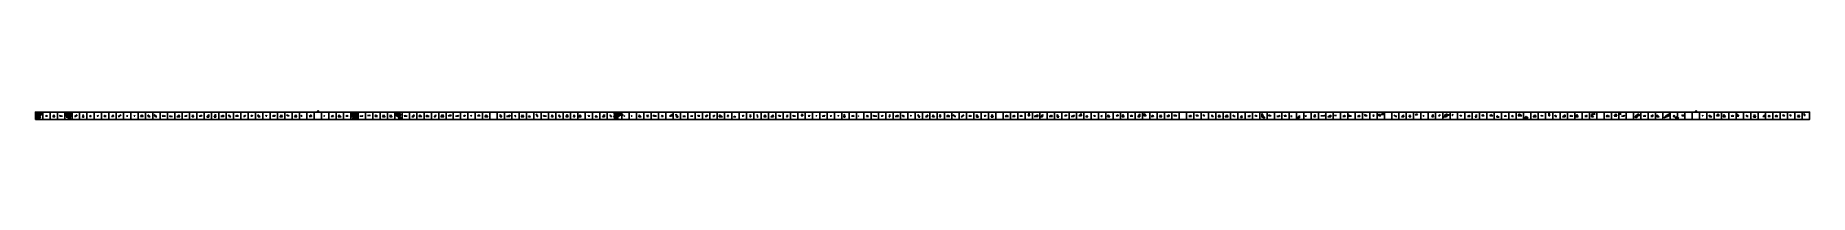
# Model space of a CAD drawing. Header units: millimetres. Extents: x 0 to 121000, y 0 to 607.
import ezdxf

# ---------------------------------------------------------------- set-up
doc = ezdxf.new("R2010")
doc.units = ezdxf.units.MM

msp = doc.modelspace()

# ---------------------------------------------------------------- linework, layer by layer
for points in [[(0, 0), (500, 0), (500, 500), (0, 500), (0, 0)], [(500, 0), (1000, 0), (1000, 500), (500, 500), (500, 0)], [(1000, 0), (1500, 0), (1500, 500), (1000, 500), (1000, 0)], [(1500, 0), (2000, 0), (2000, 500), (1500, 500), (1500, 0)], [(2000, 0), (2500, 0), (2500, 500), (2000, 500), (2000, 0)], [(2500, 0), (3000, 0), (3000, 500), (2500, 500), (2500, 0)], [(3000, 0), (3500, 0), (3500, 500), (3000, 500), (3000, 0)], [(3500, 0), (4000, 0), (4000, 500), (3500, 500), (3500, 0)], [(4000, 0), (4500, 0), (4500, 500), (4000, 500), (4000, 0)], [(4500, 0), (5000, 0), (5000, 500), (4500, 500), (4500, 0)], [(5000, 0), (5500, 0), (5500, 500), (5000, 500), (5000, 0)], [(5500, 0), (6000, 0), (6000, 500), (5500, 500), (5500, 0)], [(6000, 0), (6500, 0), (6500, 500), (6000, 500), (6000, 0)], [(6500, 0), (7000, 0), (7000, 500), (6500, 500), (6500, 0)], [(7000, 0), (7500, 0), (7500, 500), (7000, 500), (7000, 0)], [(7500, 0), (8000, 0), (8000, 500), (7500, 500), (7500, 0)], [(8000, 0), (8500, 0), (8500, 500), (8000, 500), (8000, 0)], [(8500, 0), (9000, 0), (9000, 500), (8500, 500), (8500, 0)], [(9000, 0), (9500, 0), (9500, 500), (9000, 500), (9000, 0)], [(9500, 0), (10000, 0), (10000, 500), (9500, 500), (9500, 0)], [(10000, 0), (10500, 0), (10500, 500), (10000, 500), (10000, 0)], [(10500, 0), (11000, 0), (11000, 500), (10500, 500), (10500, 0)], [(11000, 0), (11500, 0), (11500, 500), (11000, 500), (11000, 0)], [(11500, 0), (12000, 0), (12000, 500), (11500, 500), (11500, 0)], [(12000, 0), (12500, 0), (12500, 500), (12000, 500), (12000, 0)], [(12500, 0), (13000, 0), (13000, 500), (12500, 500), (12500, 0)], [(13000, 0), (13500, 0), (13500, 500), (13000, 500), (13000, 0)], [(13500, 0), (14000, 0), (14000, 500), (13500, 500), (13500, 0)], [(14000, 0), (14500, 0), (14500, 500), (14000, 500), (14000, 0)], [(14500, 0), (15000, 0), (15000, 500), (14500, 500), (14500, 0)], [(15000, 0), (15500, 0), (15500, 500), (15000, 500), (15000, 0)], [(15500, 0), (16000, 0), (16000, 500), (15500, 500), (15500, 0)], [(16000, 0), (16500, 0), (16500, 500), (16000, 500), (16000, 0)], [(16500, 0), (17000, 0), (17000, 500), (16500, 500), (16500, 0)], [(17000, 0), (17500, 0), (17500, 500), (17000, 500), (17000, 0)], [(17500, 0), (18000, 0), (18000, 500), (17500, 500), (17500, 0)], [(18000, 0), (18500, 0), (18500, 500), (18000, 500), (18000, 0)], [(18500, 0), (19000, 0), (19000, 500), (18500, 500), (18500, 0)], [(19000, 0), (19500, 0), (19500, 500), (19000, 500), (19000, 0)], [(19500, 0), (20000, 0), (20000, 500), (19500, 500), (19500, 0)], [(20000, 0), (20500, 0), (20500, 500), (20000, 500), (20000, 0)], [(20500, 0), (21000, 0), (21000, 500), (20500, 500), (20500, 0)], [(21000, 0), (21500, 0), (21500, 500), (21000, 500), (21000, 0)], [(21500, 0), (22000, 0), (22000, 500), (21500, 500), (21500, 0)], [(22000, 0), (22500, 0), (22500, 500), (22000, 500), (22000, 0)], [(22500, 0), (23000, 0), (23000, 500), (22500, 500), (22500, 0)], [(23000, 0), (23500, 0), (23500, 500), (23000, 500), (23000, 0)], [(23500, 0), (24000, 0), (24000, 500), (23500, 500), (23500, 0)], [(24000, 0), (24500, 0), (24500, 500), (24000, 500), (24000, 0)], [(24500, 0), (25000, 0), (25000, 500), (24500, 500), (24500, 0)], [(25000, 0), (25500, 0), (25500, 500), (25000, 500), (25000, 0)], [(25500, 0), (26000, 0), (26000, 500), (25500, 500), (25500, 0)], [(26000, 0), (26500, 0), (26500, 500), (26000, 500), (26000, 0)], [(26500, 0), (27000, 0), (27000, 500), (26500, 500), (26500, 0)], [(27000, 0), (27500, 0), (27500, 500), (27000, 500), (27000, 0)], [(27500, 0), (28000, 0), (28000, 500), (27500, 500), (27500, 0)], [(28000, 0), (28500, 0), (28500, 500), (28000, 500), (28000, 0)], [(28500, 0), (29000, 0), (29000, 500), (28500, 500), (28500, 0)], [(29000, 0), (29500, 0), (29500, 500), (29000, 500), (29000, 0)], [(29500, 0), (30000, 0), (30000, 500), (29500, 500), (29500, 0)], [(30000, 0), (30500, 0), (30500, 500), (30000, 500), (30000, 0)], [(30500, 0), (31000, 0), (31000, 500), (30500, 500), (30500, 0)], [(31000, 0), (31500, 0), (31500, 500), (31000, 500), (31000, 0)], [(31500, 0), (32000, 0), (32000, 500), (31500, 500), (31500, 0)], [(32000, 0), (32500, 0), (32500, 500), (32000, 500), (32000, 0)], [(32500, 0), (33000, 0), (33000, 500), (32500, 500), (32500, 0)], [(33000, 0), (33500, 0), (33500, 500), (33000, 500), (33000, 0)], [(33500, 0), (34000, 0), (34000, 500), (33500, 500), (33500, 0)], [(34000, 0), (34500, 0), (34500, 500), (34000, 500), (34000, 0)], [(34500, 0), (35000, 0), (35000, 500), (34500, 500), (34500, 0)], [(35000, 0), (35500, 0), (35500, 500), (35000, 500), (35000, 0)], [(35500, 0), (36000, 0), (36000, 500), (35500, 500), (35500, 0)], [(36000, 0), (36500, 0), (36500, 500), (36000, 500), (36000, 0)], [(36500, 0), (37000, 0), (37000, 500), (36500, 500), (36500, 0)], [(37000, 0), (37500, 0), (37500, 500), (37000, 500), (37000, 0)], [(37500, 0), (38000, 0), (38000, 500), (37500, 500), (37500, 0)], [(38000, 0), (38500, 0), (38500, 500), (38000, 500), (38000, 0)], [(38500, 0), (39000, 0), (39000, 500), (38500, 500), (38500, 0)], [(39000, 0), (39500, 0), (39500, 500), (39000, 500), (39000, 0)], [(39500, 0), (40000, 0), (40000, 500), (39500, 500), (39500, 0)], [(40000, 0), (40500, 0), (40500, 500), (40000, 500), (40000, 0)], [(40500, 0), (41000, 0), (41000, 500), (40500, 500), (40500, 0)], [(41000, 0), (41500, 0), (41500, 500), (41000, 500), (41000, 0)], [(41500, 0), (42000, 0), (42000, 500), (41500, 500), (41500, 0)], [(42000, 0), (42500, 0), (42500, 500), (42000, 500), (42000, 0)], [(42500, 0), (43000, 0), (43000, 500), (42500, 500), (42500, 0)], [(43000, 0), (43500, 0), (43500, 500), (43000, 500), (43000, 0)], [(43500, 0), (44000, 0), (44000, 500), (43500, 500), (43500, 0)], [(44000, 0), (44500, 0), (44500, 500), (44000, 500), (44000, 0)], [(44500, 0), (45000, 0), (45000, 500), (44500, 500), (44500, 0)], [(45000, 0), (45500, 0), (45500, 500), (45000, 500), (45000, 0)], [(45500, 0), (46000, 0), (46000, 500), (45500, 500), (45500, 0)], [(46000, 0), (46500, 0), (46500, 500), (46000, 500), (46000, 0)], [(46500, 0), (47000, 0), (47000, 500), (46500, 500), (46500, 0)], [(47000, 0), (47500, 0), (47500, 500), (47000, 500), (47000, 0)], [(47500, 0), (48000, 0), (48000, 500), (47500, 500), (47500, 0)], [(48000, 0), (48500, 0), (48500, 500), (48000, 500), (48000, 0)], [(48500, 0), (49000, 0), (49000, 500), (48500, 500), (48500, 0)], [(49000, 0), (49500, 0), (49500, 500), (49000, 500), (49000, 0)], [(49500, 0), (50000, 0), (50000, 500), (49500, 500), (49500, 0)], [(50000, 0), (50500, 0), (50500, 500), (50000, 500), (50000, 0)], [(50500, 0), (51000, 0), (51000, 500), (50500, 500), (50500, 0)], [(51000, 0), (51500, 0), (51500, 500), (51000, 500), (51000, 0)], [(51500, 0), (52000, 0), (52000, 500), (51500, 500), (51500, 0)], [(52000, 0), (52500, 0), (52500, 500), (52000, 500), (52000, 0)], [(52500, 0), (53000, 0), (53000, 500), (52500, 500), (52500, 0)], [(53000, 0), (53500, 0), (53500, 500), (53000, 500), (53000, 0)], [(53500, 0), (54000, 0), (54000, 500), (53500, 500), (53500, 0)], [(54000, 0), (54500, 0), (54500, 500), (54000, 500), (54000, 0)], [(54500, 0), (55000, 0), (55000, 500), (54500, 500), (54500, 0)], [(55000, 0), (55500, 0), (55500, 500), (55000, 500), (55000, 0)], [(55500, 0), (56000, 0), (56000, 500), (55500, 500), (55500, 0)], [(56000, 0), (56500, 0), (56500, 500), (56000, 500), (56000, 0)], [(56500, 0), (57000, 0), (57000, 500), (56500, 500), (56500, 0)], [(57000, 0), (57500, 0), (57500, 500), (57000, 500), (57000, 0)], [(57500, 0), (58000, 0), (58000, 500), (57500, 500), (57500, 0)], [(58000, 0), (58500, 0), (58500, 500), (58000, 500), (58000, 0)], [(58500, 0), (59000, 0), (59000, 500), (58500, 500), (58500, 0)], [(59000, 0), (59500, 0), (59500, 500), (59000, 500), (59000, 0)], [(59500, 0), (60000, 0), (60000, 500), (59500, 500), (59500, 0)], [(60000, 0), (60500, 0), (60500, 500), (60000, 500), (60000, 0)], [(60500, 0), (61000, 0), (61000, 500), (60500, 500), (60500, 0)], [(61000, 0), (61500, 0), (61500, 500), (61000, 500), (61000, 0)], [(61500, 0), (62000, 0), (62000, 500), (61500, 500), (61500, 0)], [(62000, 0), (62500, 0), (62500, 500), (62000, 500), (62000, 0)], [(62500, 0), (63000, 0), (63000, 500), (62500, 500), (62500, 0)], [(63000, 0), (63500, 0), (63500, 500), (63000, 500), (63000, 0)], [(63500, 0), (64000, 0), (64000, 500), (63500, 500), (63500, 0)], [(64000, 0), (64500, 0), (64500, 500), (64000, 500), (64000, 0)], [(64500, 0), (65000, 0), (65000, 500), (64500, 500), (64500, 0)], [(65000, 0), (65500, 0), (65500, 500), (65000, 500), (65000, 0)], [(65500, 0), (66000, 0), (66000, 500), (65500, 500), (65500, 0)], [(66000, 0), (66500, 0), (66500, 500), (66000, 500), (66000, 0)], [(66500, 0), (67000, 0), (67000, 500), (66500, 500), (66500, 0)], [(67000, 0), (67500, 0), (67500, 500), (67000, 500), (67000, 0)], [(67500, 0), (68000, 0), (68000, 500), (67500, 500), (67500, 0)], [(68000, 0), (68500, 0), (68500, 500), (68000, 500), (68000, 0)], [(68500, 0), (69000, 0), (69000, 500), (68500, 500), (68500, 0)], [(69000, 0), (69500, 0), (69500, 500), (69000, 500), (69000, 0)], [(69500, 0), (70000, 0), (70000, 500), (69500, 500), (69500, 0)], [(70000, 0), (70500, 0), (70500, 500), (70000, 500), (70000, 0)], [(70500, 0), (71000, 0), (71000, 500), (70500, 500), (70500, 0)], [(71000, 0), (71500, 0), (71500, 500), (71000, 500), (71000, 0)], [(71500, 0), (72000, 0), (72000, 500), (71500, 500), (71500, 0)], [(72000, 0), (72500, 0), (72500, 500), (72000, 500), (72000, 0)], [(72500, 0), (73000, 0), (73000, 500), (72500, 500), (72500, 0)], [(73000, 0), (73500, 0), (73500, 500), (73000, 500), (73000, 0)], [(73500, 0), (74000, 0), (74000, 500), (73500, 500), (73500, 0)], [(74000, 0), (74500, 0), (74500, 500), (74000, 500), (74000, 0)], [(74500, 0), (75000, 0), (75000, 500), (74500, 500), (74500, 0)], [(75000, 0), (75500, 0), (75500, 500), (75000, 500), (75000, 0)], [(75500, 0), (76000, 0), (76000, 500), (75500, 500), (75500, 0)], [(76000, 0), (76500, 0), (76500, 500), (76000, 500), (76000, 0)], [(76500, 0), (77000, 0), (77000, 500), (76500, 500), (76500, 0)], [(77000, 0), (77500, 0), (77500, 500), (77000, 500), (77000, 0)], [(77500, 0), (78000, 0), (78000, 500), (77500, 500), (77500, 0)], [(78000, 0), (78500, 0), (78500, 500), (78000, 500), (78000, 0)], [(78500, 0), (79000, 0), (79000, 500), (78500, 500), (78500, 0)], [(79000, 0), (79500, 0), (79500, 500), (79000, 500), (79000, 0)], [(79500, 0), (80000, 0), (80000, 500), (79500, 500), (79500, 0)], [(80000, 0), (80500, 0), (80500, 500), (80000, 500), (80000, 0)], [(80500, 0), (81000, 0), (81000, 500), (80500, 500), (80500, 0)], [(81000, 0), (81500, 0), (81500, 500), (81000, 500), (81000, 0)], [(81500, 0), (82000, 0), (82000, 500), (81500, 500), (81500, 0)], [(82000, 0), (82500, 0), (82500, 500), (82000, 500), (82000, 0)], [(82500, 0), (83000, 0), (83000, 500), (82500, 500), (82500, 0)], [(83000, 0), (83500, 0), (83500, 500), (83000, 500), (83000, 0)], [(83500, 0), (84000, 0), (84000, 500), (83500, 500), (83500, 0)], [(84000, 0), (84500, 0), (84500, 500), (84000, 500), (84000, 0)], [(84500, 0), (85000, 0), (85000, 500), (84500, 500), (84500, 0)], [(85000, 0), (85500, 0), (85500, 500), (85000, 500), (85000, 0)], [(85500, 0), (86000, 0), (86000, 500), (85500, 500), (85500, 0)], [(86000, 0), (86500, 0), (86500, 500), (86000, 500), (86000, 0)], [(86500, 0), (87000, 0), (87000, 500), (86500, 500), (86500, 0)], [(87000, 0), (87500, 0), (87500, 500), (87000, 500), (87000, 0)], [(87500, 0), (88000, 0), (88000, 500), (87500, 500), (87500, 0)], [(88000, 0), (88500, 0), (88500, 500), (88000, 500), (88000, 0)], [(88500, 0), (89000, 0), (89000, 500), (88500, 500), (88500, 0)], [(89000, 0), (89500, 0), (89500, 500), (89000, 500), (89000, 0)], [(89500, 0), (90000, 0), (90000, 500), (89500, 500), (89500, 0)], [(90000, 0), (90500, 0), (90500, 500), (90000, 500), (90000, 0)], [(90500, 0), (91000, 0), (91000, 500), (90500, 500), (90500, 0)], [(91000, 0), (91500, 0), (91500, 500), (91000, 500), (91000, 0)], [(91500, 0), (92000, 0), (92000, 500), (91500, 500), (91500, 0)], [(92000, 0), (92500, 0), (92500, 500), (92000, 500), (92000, 0)], [(92500, 0), (93000, 0), (93000, 500), (92500, 500), (92500, 0)], [(93000, 0), (93500, 0), (93500, 500), (93000, 500), (93000, 0)], [(93500, 0), (94000, 0), (94000, 500), (93500, 500), (93500, 0)], [(94000, 0), (94500, 0), (94500, 500), (94000, 500), (94000, 0)], [(94500, 0), (95000, 0), (95000, 500), (94500, 500), (94500, 0)], [(95000, 0), (95500, 0), (95500, 500), (95000, 500), (95000, 0)], [(95500, 0), (96000, 0), (96000, 500), (95500, 500), (95500, 0)], [(96000, 0), (96500, 0), (96500, 500), (96000, 500), (96000, 0)], [(96500, 0), (97000, 0), (97000, 500), (96500, 500), (96500, 0)], [(97000, 0), (97500, 0), (97500, 500), (97000, 500), (97000, 0)], [(97500, 0), (98000, 0), (98000, 500), (97500, 500), (97500, 0)], [(98000, 0), (98500, 0), (98500, 500), (98000, 500), (98000, 0)], [(98500, 0), (99000, 0), (99000, 500), (98500, 500), (98500, 0)], [(99000, 0), (99500, 0), (99500, 500), (99000, 500), (99000, 0)], [(99500, 0), (100000, 0), (100000, 500), (99500, 500), (99500, 0)], [(100000, 0), (100500, 0), (100500, 500), (100000, 500), (100000, 0)], [(100500, 0), (101000, 0), (101000, 500), (100500, 500), (100500, 0)], [(101000, 0), (101500, 0), (101500, 500), (101000, 500), (101000, 0)], [(101500, 0), (102000, 0), (102000, 500), (101500, 500), (101500, 0)], [(102000, 0), (102500, 0), (102500, 500), (102000, 500), (102000, 0)], [(102500, 0), (103000, 0), (103000, 500), (102500, 500), (102500, 0)], [(103000, 0), (103500, 0), (103500, 500), (103000, 500), (103000, 0)], [(103500, 0), (104000, 0), (104000, 500), (103500, 500), (103500, 0)], [(104000, 0), (104500, 0), (104500, 500), (104000, 500), (104000, 0)], [(104500, 0), (105000, 0), (105000, 500), (104500, 500), (104500, 0)], [(105000, 0), (105500, 0), (105500, 500), (105000, 500), (105000, 0)], [(105500, 0), (106000, 0), (106000, 500), (105500, 500), (105500, 0)], [(106000, 0), (106500, 0), (106500, 500), (106000, 500), (106000, 0)], [(106500, 0), (107000, 0), (107000, 500), (106500, 500), (106500, 0)], [(107000, 0), (107500, 0), (107500, 500), (107000, 500), (107000, 0)], [(107500, 0), (108000, 0), (108000, 500), (107500, 500), (107500, 0)], [(108000, 0), (108500, 0), (108500, 500), (108000, 500), (108000, 0)], [(108500, 0), (109000, 0), (109000, 500), (108500, 500), (108500, 0)], [(109000, 0), (109500, 0), (109500, 500), (109000, 500), (109000, 0)], [(109500, 0), (110000, 0), (110000, 500), (109500, 500), (109500, 0)], [(110000, 0), (110500, 0), (110500, 500), (110000, 500), (110000, 0)], [(110500, 0), (111000, 0), (111000, 500), (110500, 500), (110500, 0)], [(111000, 0), (111500, 0), (111500, 500), (111000, 500), (111000, 0)], [(111500, 0), (112000, 0), (112000, 500), (111500, 500), (111500, 0)], [(112000, 0), (112500, 0), (112500, 500), (112000, 500), (112000, 0)], [(112500, 0), (113000, 0), (113000, 500), (112500, 500), (112500, 0)], [(113000, 0), (113500, 0), (113500, 500), (113000, 500), (113000, 0)], [(113500, 0), (114000, 0), (114000, 500), (113500, 500), (113500, 0)], [(114000, 0), (114500, 0), (114500, 500), (114000, 500), (114000, 0)], [(114500, 0), (115000, 0), (115000, 500), (114500, 500), (114500, 0)], [(115000, 0), (115500, 0), (115500, 500), (115000, 500), (115000, 0)], [(115500, 0), (116000, 0), (116000, 500), (115500, 500), (115500, 0)], [(116000, 0), (116500, 0), (116500, 500), (116000, 500), (116000, 0)], [(116500, 0), (117000, 0), (117000, 500), (116500, 500), (116500, 0)], [(117000, 0), (117500, 0), (117500, 500), (117000, 500), (117000, 0)], [(117500, 0), (118000, 0), (118000, 500), (117500, 500), (117500, 0)], [(118000, 0), (118500, 0), (118500, 500), (118000, 500), (118000, 0)], [(118500, 0), (119000, 0), (119000, 500), (118500, 500), (118500, 0)], [(119000, 0), (119500, 0), (119500, 500), (119000, 500), (119000, 0)], [(119500, 0), (120000, 0), (120000, 500), (119500, 500), (119500, 0)], [(120000, 0), (120500, 0), (120500, 500), (120000, 500), (120000, 0)], [(120500, 0), (121000, 0), (121000, 500), (120500, 500), (120500, 0)]]:
    msp.add_lwpolyline(points, close=True)
at = {"color": 1}
for points in [[(114, 450), (11, 331)], [(11, 331), (118, 282)], [(118, 282), (62, 260)], [(62, 260), (86, 184)], [(174, 238), (63, 50)], [(63, 50), (106, 10)], [(86, 184), (174, 238)], [(106, 10), (195, 129)], [(212, 427), (114, 450)], [(195, 129), (194, 11)], [(194, 11), (345, 88)], [(316, 417), (212, 427)], [(302, 181), (246, 238)], [(246, 238), (296, 205)], [(296, 205), (373, 293)], [(345, 88), (302, 181)], [(436, 492), (316, 417)], [(373, 293), (491, 427)], [(491, 427), (436, 492)], [(774, 279), (678, 223)], [(678, 223), (823, 223)], [(823, 223), (774, 279)], [(1258, 319), (1192, 183)], [(1192, 183), (1309, 183)], [(1309, 183), (1258, 319)], [(1846, 225), (1655, 277)], [(1655, 277), (1658, 225)], [(1658, 225), (1846, 225)], [(2198, 468), (2016, 348)], [(2016, 348), (2155, 250)], [(2155, 250), (2083, 156)], [(2083, 156), (2231, 152)], [(2191, 348), (2234, 397)], [(2300, 310), (2191, 348)], [(2234, 397), (2198, 468)], [(2265, 104), (2222, 36)], [(2222, 36), (2320, 34)], [(2231, 152), (2265, 104)], [(2295, 426), (2300, 310)], [(2357, 404), (2295, 426)], [(2320, 34), (2405, 107)], [(2325, 186), (2461, 216)], [(2405, 107), (2325, 186)], [(2356, 250), (2446, 263)], [(2461, 216), (2356, 250)], [(2486, 387), (2357, 404)], [(2446, 263), (2486, 387)], [(2844, 304), (2658, 198)], [(2658, 198), (2758, 198)], [(2758, 198), (2844, 304)], [(3250, 338), (3196, 164)], [(3196, 164), (3306, 164)], [(3306, 164), (3250, 338)], [(3722, 293), (3701, 209)], [(3701, 209), (3801, 209)], [(3801, 209), (3722, 293)], [(4304, 279), (4198, 223)], [(4198, 223), (4248, 223)], [(4248, 223), (4304, 279)], [(4718, 293), (4681, 209)], [(4681, 209), (4820, 209)], [(4820, 209), (4718, 293)], [(5306, 306), (5184, 196)], [(5184, 196), (5317, 196)], [(5317, 196), (5306, 306)], [(5852, 306), (5650, 196)], [(5650, 196), (5734, 196)], [(5734, 196), (5852, 306)], [(6249, 267), (6202, 235)], [(6202, 235), (6299, 235)], [(6299, 235), (6249, 267)], [(6747, 275), (6721, 227)], [(6721, 227), (6781, 227)], [(6781, 227), (6747, 275)], [(7249, 309), (7164, 193)], [(7164, 193), (7337, 193)], [(7337, 193), (7249, 309)], [(7828, 182), (7674, 320)], [(7674, 320), (7708, 182)], [(7708, 182), (7828, 182)], [(8286, 169), (8093, 333)], [(8093, 333), (8176, 169)], [(8176, 169), (8286, 169)], [(8717, 275), (8632, 227)], [(8632, 227), (8869, 227)], [(8869, 227), (8717, 275)], [(9170, 239), (9154, 195)], [(9154, 195), (9348, 195)], [(9348, 195), (9170, 239)], [(9779, 325), (9648, 177)], [(9648, 177), (9853, 177)], [(9853, 177), (9779, 325)], [(10342, 268), (10160, 234)], [(10160, 234), (10278, 234)], [(10278, 234), (10342, 268)], [(10703, 314), (10695, 188)], [(10695, 188), (10806, 188)], [(10806, 188), (10703, 314)], [(11347, 288), (11155, 214)], [(11155, 214), (11334, 214)], [(11334, 214), (11347, 288)], [(11813, 342), (11687, 160)], [(11687, 160), (11814, 160)], [(11814, 160), (11813, 342)], [(12278, 353), (12193, 149)], [(12193, 149), (12308, 149)], [(12308, 149), (12278, 353)], [(12826, 292), (12647, 210)], [(12647, 210), (12856, 210)], [(12856, 210), (12826, 292)], [(13326, 179), (13175, 323)], [(13175, 323), (13222, 179)], [(13222, 179), (13326, 179)], [(13786, 286), (13645, 216)], [(13645, 216), (13856, 216)], [(13856, 216), (13786, 286)], [(14317, 296), (14185, 206)], [(14185, 206), (14270, 206)], [(14270, 206), (14317, 296)], [(14769, 283), (14696, 219)], [(14696, 219), (14805, 219)], [(14805, 219), (14769, 283)], [(15336, 176), (15165, 326)], [(15165, 326), (15194, 176)], [(15194, 176), (15336, 176)], [(15740, 285), (15717, 217)], [(15717, 217), (15784, 217)], [(15784, 217), (15740, 285)], [(16300, 283), (16156, 219)], [(16156, 219), (16346, 219)], [(16346, 219), (16300, 283)], [(16786, 314), (16658, 188)], [(16658, 188), (16843, 188)], [(16843, 188), (16786, 314)], [(17298, 251), (17122, 305)], [(17122, 305), (17203, 251)], [(17203, 251), (17298, 251)], [(17761, 323), (17675, 179)], [(17675, 179), (17826, 179)], [(17826, 179), (17761, 323)], [(18127, 278), (18123, 224)], [(18123, 224), (18196, 224)], [(18196, 224), (18127, 278)], [(18808, 306), (18672, 196)], [(18672, 196), (18829, 196)], [(18829, 196), (18808, 306)], [(19280, 607), (19181, 518)], [(19181, 518), (19321, 518)], [(19321, 518), (19280, 607)], [(19713, 268), (19671, 234)], [(19671, 234), (19691, 234)], [(19691, 234), (19713, 268)], [(20262, 298), (20168, 204)], [(20168, 204), (20334, 204)], [(20334, 204), (20262, 298)], [(20703, 325), (20644, 177)], [(20644, 177), (20857, 177)], [(20857, 177), (20703, 325)], [(21243, 273), (21175, 229)], [(21175, 229), (21326, 229)], [(21326, 229), (21243, 273)], [(21593, 253), (21455, 173)], [(21455, 173), (21669, 173)], [(21552, 397), (21593, 253)], [(21696, 353), (21552, 397)], [(21669, 173), (21640, 17)], [(21640, 17), (21738, 19)], [(21793, 417), (21676, 468)], [(21676, 468), (21696, 353)], [(21738, 19), (21752, 107)], [(21752, 107), (21964, 66)], [(21811, 485), (21793, 417)], [(22047, 421), (21811, 485)], [(21812, 260), (22000, 298)], [(21974, 249), (21812, 260)], [(21880, 354), (22016, 386)], [(22000, 298), (21880, 354)], [(21908, 159), (21974, 249)], [(21964, 66), (21908, 159)], [(22016, 386), (22047, 421)], [(22282, 250), (22124, 213)], [(22124, 213), (22332, 213)], [(22332, 213), (22282, 250)], [(22758, 294), (22654, 262)], [(22654, 262), (22848, 262)], [(22848, 262), (22758, 294)], [(23202, 309), (23173, 193)], [(23173, 193), (23329, 193)], [(23329, 193), (23202, 309)], [(23727, 315), (23662, 187)], [(23662, 187), (23840, 187)], [(23840, 187), (23727, 315)], [(24222, 324), (24165, 178)], [(24165, 178), (24337, 178)], [(24337, 178), (24222, 324)], [(24562, 391), (24553, 283)], [(24553, 283), (24776, 165)], [(24673, 402), (24562, 391)], [(24742, 426), (24673, 402)], [(24718, 283), (24742, 426)], [(24748, 425), (24718, 283)], [(24824, 475), (24748, 425)], [(24776, 165), (24779, 32)], [(24779, 32), (24894, 27)], [(24908, 302), (24824, 475)], [(24826, 241), (24908, 302)], [(24949, 61), (24826, 241)], [(24894, 27), (24949, 61)], [(25196, 268), (25140, 234)], [(25140, 234), (25361, 234)], [(25361, 234), (25196, 268)], [(25836, 326), (25666, 176)], [(25666, 176), (25806, 176)], [(25806, 176), (25836, 326)], [(26227, 309), (26141, 193)], [(26141, 193), (26361, 193)], [(26361, 193), (26227, 309)], [(26679, 290), (26647, 212)], [(26647, 212), (26855, 212)], [(26855, 212), (26679, 290)], [(27314, 315), (27188, 187)], [(27188, 187), (27287, 187)], [(27287, 187), (27314, 315)], [(27766, 330), (27639, 172)], [(27639, 172), (27863, 172)], [(27863, 172), (27766, 330)], [(28322, 320), (28150, 251)], [(28150, 251), (28352, 251)], [(28352, 251), (28322, 320)], [(28860, 277), (28642, 225)], [(28642, 225), (28844, 225)], [(28844, 225), (28860, 277)], [(29278, 283), (29196, 219)], [(29196, 219), (29305, 219)], [(29305, 219), (29278, 283)], [(29757, 238), (29685, 264)], [(29685, 264), (29697, 238)], [(29697, 238), (29757, 238)], [(30220, 319), (30141, 251)], [(30141, 251), (30334, 251)], [(30334, 251), (30220, 319)], [(30738, 319), (30657, 183)], [(30657, 183), (30845, 183)], [(30845, 183), (30738, 319)], [(31704, 331), (31701, 171)], [(31701, 171), (31800, 171)], [(31800, 171), (31704, 331)], [(32369, 297), (32133, 205)], [(32133, 205), (32348, 205)], [(32348, 205), (32369, 297)], [(32764, 211), (32688, 291)], [(32688, 291), (32714, 211)], [(32714, 211), (32764, 211)], [(33216, 306), (33130, 178)], [(33130, 178), (33314, 178)], [(33314, 178), (33216, 306)], [(33680, 247), (33623, 186)], [(33623, 186), (33753, 186)], [(33753, 186), (33680, 247)], [(34253, 212), (34151, 393)], [(34151, 393), (34216, 212)], [(34216, 212), (34253, 212)], [(34661, 278), (34639, 224)], [(34639, 224), (34863, 224)], [(34863, 224), (34661, 278)], [(35245, 315), (35191, 187)], [(35191, 187), (35310, 187)], [(35310, 187), (35245, 315)], [(35805, 184), (35696, 318)], [(35696, 318), (35722, 184)], [(35722, 184), (35805, 184)], [(36258, 330), (36179, 172)], [(36179, 172), (36323, 172)], [(36323, 172), (36258, 330)], [(36741, 318), (36707, 184)], [(36707, 184), (36794, 184)], [(36794, 184), (36741, 318)], [(37144, 324), (37065, 178)], [(37065, 178), (37224, 178)], [(37224, 178), (37144, 324)], [(37729, 276), (37686, 235)], [(37686, 235), (37811, 235)], [(37811, 235), (37729, 276)], [(38244, 280), (38165, 187)], [(38165, 187), (38328, 187)], [(38328, 187), (38244, 280)], [(38813, 330), (38681, 172)], [(38681, 172), (38820, 172)], [(38820, 172), (38813, 330)], [(39305, 193), (39196, 309)], [(39196, 309), (39221, 193)], [(39221, 193), (39305, 193)], [(39552, 226), (39420, 213)], [(39420, 213), (39501, 125)], [(39477, 478), (39467, 355)], [(39467, 355), (39529, 298)], [(39656, 422), (39477, 478)], [(39501, 125), (39567, 24)], [(39529, 298), (39552, 226)], [(39567, 24), (39793, 25)], [(39822, 471), (39656, 422)], [(39668, 75), (39727, 189)], [(39793, 25), (39668, 75)], [(39727, 189), (39901, 298)], [(39739, 335), (39822, 471)], [(39907, 421), (39739, 335)], [(39901, 298), (40082, 298)], [(40082, 298), (39907, 421)], [(40180, 245), (40139, 233)], [(40139, 233), (40180, 233)], [(40180, 233), (40180, 245)], [(40672, 243), (40638, 233)], [(40638, 233), (40681, 233)], [(40681, 233), (40672, 243)], [(41182, 314), (41162, 188)], [(41162, 188), (41307, 188)], [(41307, 188), (41182, 314)], [(41743, 312), (41693, 190)], [(41693, 190), (41808, 190)], [(41808, 190), (41743, 312)], [(42366, 220), (42135, 282)], [(42135, 282), (42161, 220)], [(42161, 220), (42366, 220)], [(42737, 301), (42689, 201)], [(42689, 201), (42813, 201)], [(42813, 201), (42737, 301)], [(43477, 356), (43247, 221)], [(43247, 221), (43381, 221)], [(43381, 221), (43477, 356)], [(43836, 150), (43665, 352)], [(43665, 352), (43717, 150)], [(43717, 150), (43836, 150)], [(44223, 246), (44162, 200)], [(44162, 200), (44340, 200)], [(44340, 200), (44223, 246)], [(44764, 253), (44668, 219)], [(44668, 219), (44834, 219)], [(44834, 219), (44764, 253)], [(45233, 287), (45178, 215)], [(45178, 215), (45323, 215)], [(45323, 215), (45233, 287)], [(45834, 309), (45668, 193)], [(45668, 193), (45801, 193)], [(45801, 193), (45834, 309)], [(46313, 292), (46189, 210)], [(46189, 210), (46287, 210)], [(46287, 210), (46313, 292)], [(46654, 325), (46642, 177)], [(46642, 177), (46859, 177)], [(46859, 177), (46654, 325)], [(47232, 304), (47195, 198)], [(47195, 198), (47267, 198)], [(47267, 198), (47232, 304)], [(47719, 234), (47603, 177)], [(47603, 177), (47768, 177)], [(47768, 177), (47719, 234)], [(48285, 288), (48210, 235)], [(48210, 235), (48292, 235)], [(48292, 235), (48285, 288)], [(48763, 333), (48713, 169)], [(48713, 169), (48790, 169)], [(48790, 169), (48763, 333)], [(49277, 157), (49224, 345)], [(49224, 345), (49235, 157)], [(49235, 157), (49277, 157)], [(49753, 319), (49668, 183)], [(49668, 183), (49833, 183)], [(49833, 183), (49753, 319)], [(50296, 320), (50166, 182)], [(50166, 182), (50335, 182)], [(50335, 182), (50296, 320)], [(50829, 213), (50673, 289)], [(50673, 289), (50730, 213)], [(50730, 213), (50829, 213)], [(51295, 325), (51221, 177)], [(51221, 177), (51291, 177)], [(51291, 177), (51295, 325)], [(51678, 268), (51656, 234)], [(51656, 234), (51845, 234)], [(51845, 234), (51678, 268)], [(52308, 394), (52213, 251)], [(52213, 251), (52338, 251)], [(52338, 251), (52308, 394)], [(52774, 281), (52692, 221)], [(52692, 221), (52810, 221)], [(52810, 221), (52774, 281)], [(53281, 255), (53216, 247)], [(53216, 247), (53285, 247)], [(53285, 247), (53281, 255)], [(53809, 278), (53653, 224)], [(53653, 224), (53848, 224)], [(53848, 224), (53809, 278)], [(54256, 279), (54211, 223)], [(54211, 223), (54292, 223)], [(54292, 223), (54256, 279)], [(54785, 257), (54717, 251)], [(54717, 251), (54776, 251)], [(54776, 251), (54785, 257)], [(55157, 354), (55142, 148)], [(55142, 148), (55225, 148)], [(55225, 148), (55157, 354)], [(55801, 269), (55652, 218)], [(55652, 218), (55850, 218)], [(55850, 218), (55801, 269)], [(56139, 256), (56136, 228)], [(56136, 228), (56149, 228)], [(56149, 228), (56139, 256)], [(56732, 292), (56678, 210)], [(56678, 210), (56823, 210)], [(56823, 210), (56732, 292)], [(57378, 227), (57123, 275)], [(57123, 275), (57207, 227)], [(57207, 227), (57378, 227)], [(57824, 274), (57678, 228)], [(57678, 228), (57775, 228)], [(57775, 228), (57824, 274)], [(58281, 333), (58221, 169)], [(58221, 169), (58273, 169)], [(58273, 169), (58281, 333)], [(58808, 291), (58642, 211)], [(58642, 211), (58859, 211)], [(58859, 211), (58808, 291)], [(59264, 204), (59139, 298)], [(59139, 298), (59165, 204)], [(59165, 204), (59264, 204)], [(59724, 260), (59671, 242)], [(59671, 242), (59732, 242)], [(59732, 242), (59724, 260)], [(60328, 155), (60173, 347)], [(60173, 347), (60242, 155)], [(60242, 155), (60328, 155)], [(60869, 318), (60713, 184)], [(60713, 184), (60825, 184)], [(60825, 184), (60869, 318)], [(61209, 320), (61174, 182)], [(61174, 182), (61327, 182)], [(61327, 182), (61209, 320)], [(61710, 334), (61665, 168)], [(61665, 168), (61755, 168)], [(61755, 168), (61710, 334)], [(62246, 290), (62134, 212)], [(62134, 212), (62367, 212)], [(62367, 212), (62246, 290)], [(62777, 190), (62579, 312)], [(62579, 312), (62710, 190)], [(62710, 190), (62777, 190)], [(63310, 320), (63140, 182)], [(63140, 182), (63206, 182)], [(63206, 182), (63310, 320)], [(63742, 272), (63655, 230)], [(63655, 230), (63846, 230)], [(63846, 230), (63742, 272)], [(64316, 166), (64186, 336)], [(64186, 336), (64190, 166)], [(64190, 166), (64316, 166)], [(64786, 289), (64702, 213)], [(64702, 213), (64799, 213)], [(64799, 213), (64786, 289)], [(65256, 336), (65173, 166)], [(65173, 166), (65329, 166)], [(65329, 166), (65256, 336)], [(66218, 290), (66129, 212)], [(66129, 212), (66374, 212)], [(66374, 212), (66218, 290)], [(66786, 301), (66636, 201)], [(66636, 201), (66792, 201)], [(66792, 201), (66786, 301)], [(67208, 276), (67146, 226)], [(67146, 226), (67310, 226)], [(67310, 226), (67208, 276)], [(67782, 444), (67715, 251)], [(67715, 251), (67787, 251)], [(67787, 251), (67782, 444)], [(68365, 307), (68127, 194)], [(68127, 194), (68374, 194)], [(68374, 194), (68365, 307)], [(68713, 330), (68575, 172)], [(68575, 172), (68688, 172)], [(68688, 172), (68713, 330)], [(69299, 296), (69143, 206)], [(69143, 206), (69359, 206)], [(69359, 206), (69299, 296)], [(69686, 342), (69684, 160)], [(69684, 160), (69803, 160)], [(69803, 160), (69686, 342)], [(70311, 305), (70176, 251)], [(70176, 251), (70315, 251)], [(70315, 251), (70311, 305)], [(70858, 298), (70644, 204)], [(70644, 204), (70830, 204)], [(70830, 204), (70858, 298)], [(71325, 408), (71152, 251)], [(71152, 251), (71350, 251)], [(71350, 251), (71325, 408)], [(71707, 259), (71629, 182)], [(71629, 182), (71787, 182)], [(71787, 182), (71707, 259)], [(72216, 268), (72197, 234)], [(72197, 234), (72306, 234)], [(72306, 234), (72216, 268)], [(72713, 302), (72696, 200)], [(72696, 200), (72751, 200)], [(72751, 200), (72713, 302)], [(73169, 319), (73125, 183)], [(73125, 183), (73278, 183)], [(73278, 183), (73169, 319)], [(73836, 325), (73711, 251)], [(73711, 251), (73852, 251)], [(73852, 251), (73836, 325)], [(74155, 340), (74124, 171)], [(74124, 171), (74249, 171)], [(74249, 171), (74155, 340)], [(74773, 281), (74654, 221)], [(74654, 221), (74847, 221)], [(74847, 221), (74773, 281)], [(75326, 380), (75176, 177)], [(75176, 177), (75319, 177)], [(75319, 177), (75326, 380)], [(75626, 406), (75606, 251)], [(75606, 251), (75759, 251)], [(75759, 251), (75626, 406)], [(76232, 300), (76096, 202)], [(76096, 202), (76247, 202)], [(76247, 202), (76232, 300)], [(76739, 315), (76669, 187)], [(76669, 187), (76834, 187)], [(76834, 187), (76739, 315)], [(77322, 310), (77174, 192)], [(77174, 192), (77328, 192)], [(77328, 192), (77322, 310)], [(77698, 310), (77634, 251)], [(77634, 251), (77844, 251)], [(77844, 251), (77698, 310)], [(78778, 291), (78658, 211)], [(78658, 211), (78843, 211)], [(78843, 211), (78778, 291)], [(79191, 325), (79173, 251)], [(79173, 251), (79329, 251)], [(79329, 251), (79191, 325)], [(79660, 335), (79655, 251)], [(79655, 251), (79767, 251)], [(79767, 251), (79660, 335)], [(80236, 309), (80231, 193)], [(80231, 193), (80354, 193)], [(80354, 193), (80236, 309)], [(80729, 316), (80669, 186)], [(80669, 186), (80832, 186)], [(80832, 186), (80729, 316)], [(81251, 313), (81143, 177)], [(81143, 177), (81346, 177)], [(81346, 177), (81251, 313)], [(81835, 200), (81667, 302)], [(81667, 302), (81731, 200)], [(81731, 200), (81835, 200)], [(82278, 262), (82192, 140)], [(82192, 140), (82310, 140)], [(82310, 140), (82278, 262)], [(82825, 273), (82701, 204)], [(82701, 204), (82858, 204)], [(82858, 204), (82825, 273)], [(83318, 214), (83184, 288)], [(83184, 288), (83219, 214)], [(83219, 214), (83318, 214)], [(83757, 204), (83646, 406)], [(83646, 406), (83652, 204)], [(83652, 204), (83665, 147)], [(83665, 147), (83856, 96)], [(83856, 96), (83757, 204)], [(84276, 251), (84088, 325)], [(84088, 325), (84121, 251)], [(84121, 251), (84276, 251)], [(84894, 280), (84674, 204)], [(84674, 204), (84814, 204)], [(84814, 204), (84894, 280)], [(85223, 285), (85175, 217)], [(85175, 217), (85328, 217)], [(85328, 217), (85223, 285)], [(85635, 244), (85633, 204)], [(85633, 204), (85721, 204)], [(85721, 204), (85635, 244)], [(86209, 275), (86062, 115)], [(86062, 115), (86213, 115)], [(86213, 115), (86209, 275)], [(86635, 248), (86611, 235)], [(86611, 235), (86699, 235)], [(86699, 235), (86635, 248)], [(87261, 329), (87192, 173)], [(87192, 173), (87309, 173)], [(87309, 173), (87261, 329)], [(87938, 266), (87680, 236)], [(87680, 236), (87907, 236)], [(87907, 236), (87938, 266)], [(88347, 291), (88155, 182)], [(88155, 182), (88340, 182)], [(88340, 182), (88347, 291)], [(88608, 296), (88607, 259)], [(88607, 259), (88745, 259)], [(88745, 259), (88608, 296)], [(89312, 302), (89172, 200)], [(89172, 200), (89330, 200)], [(89330, 200), (89312, 302)], [(89559, 289), (89503, 213)], [(89503, 213), (89751, 213)], [(89751, 213), (89559, 289)], [(90314, 281), (90168, 208)], [(90168, 208), (90334, 208)], [(90334, 208), (90314, 281)], [(90837, 251), (90645, 333)], [(90645, 333), (90664, 251)], [(90664, 251), (90837, 251)], [(91272, 336), (91233, 219)], [(91233, 219), (91288, 219)], [(91288, 219), (91272, 336)], [(91629, 383), (91616, 251)], [(91616, 251), (91765, 251)], [(91765, 251), (91629, 383)], [(91960, 422), (91761, 333)], [(91761, 333), (92009, 333)], [(92009, 333), (91960, 422)], [(92852, 200), (92650, 302)], [(92650, 302), (92787, 200)], [(92787, 200), (92852, 200)], [(93297, 318), (93168, 184)], [(93168, 184), (93334, 184)], [(93334, 184), (93297, 318)], [(93725, 315), (93694, 187)], [(93694, 187), (93807, 187)], [(93807, 187), (93725, 315)], [(94226, 394), (94098, 317)], [(94098, 317), (94262, 317)], [(94262, 317), (94226, 394)], [(94681, 221), (94669, 281)], [(94669, 281), (94673, 221)], [(94673, 221), (94681, 221)], [(95308, 335), (95238, 167)], [(95238, 167), (95354, 167)], [(95354, 167), (95308, 335)], [(95787, 347), (95696, 251)], [(95696, 251), (95793, 251)], [(95793, 251), (95787, 347)], [(96118, 243), (96050, 150)], [(96050, 150), (96241, 176)], [(96123, 308), (96118, 243)], [(96250, 352), (96123, 308)], [(96241, 176), (96273, 243)], [(96452, 319), (96250, 352)], [(96273, 243), (96376, 284)], [(96376, 284), (96452, 319)], [(96665, 359), (96616, 274)], [(96616, 274), (96655, 274)], [(96655, 274), (96665, 359)], [(97285, 251), (97172, 292)], [(97172, 292), (97175, 251)], [(97175, 251), (97285, 251)], [(97798, 302), (97673, 200)], [(97673, 200), (97829, 200)], [(97829, 200), (97798, 302)], [(98285, 346), (98184, 156)], [(98184, 156), (98297, 156)], [(98297, 156), (98285, 346)], [(98713, 339), (98642, 251)], [(98642, 251), (98816, 251)], [(98816, 251), (98713, 339)], [(99274, 347), (99205, 251)], [(99205, 251), (99408, 251)], [(99408, 251), (99274, 347)], [(99672, 254), (99664, 166)], [(99664, 166), (99838, 166)], [(99838, 166), (99672, 254)], [(100228, 263), (100175, 213)], [(100175, 213), (100327, 213)], [(100327, 213), (100228, 263)], [(100804, 209), (100698, 272)], [(100698, 272), (100701, 209)], [(100701, 209), (100804, 209)], [(101199, 373), (101119, 251)], [(101119, 251), (101383, 251)], [(101383, 251), (101199, 373)], [(101684, 200), (101562, 115)], [(101562, 115), (101809, 115)], [(101809, 115), (101684, 200)], [(102259, 319), (102146, 183)], [(102146, 183), (102356, 183)], [(102356, 183), (102259, 319)], [(102698, 266), (102667, 236)], [(102667, 236), (102835, 236)], [(102835, 236), (102698, 266)], [(103221, 495), (103216, 251)], [(103216, 251), (103286, 251)], [(103286, 251), (103221, 495)], [(103774, 212), (103631, 290)], [(103631, 290), (103662, 212)], [(103662, 212), (103774, 212)], [(104340, 315), (104160, 187)], [(104160, 187), (104342, 187)], [(104342, 187), (104340, 315)], [(104753, 270), (104656, 216)], [(104656, 216), (104846, 216)], [(104846, 216), (104753, 270)], [(105124, 332), (105061, 170)], [(105061, 170), (105228, 170)], [(105228, 170), (105124, 332)], [(105799, 300), (105675, 202)], [(105675, 202), (105827, 202)], [(105827, 202), (105799, 300)], [(106257, 175), (106125, 327)], [(106125, 327), (106138, 175)], [(106297, 396), (106138, 359)], [(106138, 359), (106385, 359)], [(106138, 175), (106257, 175)], [(106385, 359), (106297, 396)], [(107199, 301), (107138, 201)], [(107138, 201), (107365, 201)], [(107365, 201), (107199, 301)], [(107779, 376), (107678, 221)], [(107678, 221), (107864, 221)], [(107864, 221), (107779, 376)], [(108157, 365), (107962, 470)], [(107962, 470), (108073, 365)], [(108073, 365), (108157, 365)], [(108407, 279), (108177, 223)], [(108177, 223), (108362, 223)], [(108362, 223), (108407, 279)], [(109204, 301), (109085, 158)], [(109085, 158), (109222, 115)], [(109334, 387), (109204, 301)], [(109214, 200), (109417, 301)], [(109222, 115), (109214, 200)], [(109417, 301), (109334, 387)], [(109771, 280), (109662, 222)], [(109662, 222), (109841, 222)], [(109841, 222), (109771, 280)], [(110320, 310), (110182, 192)], [(110182, 192), (110313, 192)], [(110313, 192), (110320, 310)], [(110608, 319), (110587, 183)], [(110587, 183), (110751, 183)], [(110751, 183), (110608, 319)], [(111205, 254), (111062, 121)], [(111062, 121), (111236, 172)], [(111440, 381), (111205, 254)], [(111236, 172), (111424, 254)], [(111424, 254), (111440, 381)], [(111765, 298), (111692, 204)], [(111692, 204), (111810, 204)], [(111810, 204), (111765, 298)], [(111887, 172), (111844, 95)], [(111844, 95), (112089, 95)], [(112089, 95), (111887, 172)], [(112328, 313), (112287, 253)], [(112287, 253), (112479, 253)], [(112479, 253), (112328, 313)], [(113266, 600), (113184, 525)], [(113184, 525), (113318, 525)], [(113318, 525), (113266, 600)], [(113721, 286), (113673, 251)], [(113673, 251), (113726, 251)], [(113726, 251), (113721, 286)], [(114347, 185), (114155, 299)], [(114155, 299), (114170, 185)], [(114170, 185), (114347, 185)], [(114762, 388), (114662, 251)], [(114662, 251), (114840, 251)], [(114840, 251), (114762, 388)], [(115153, 329), (115112, 170)], [(115112, 170), (115260, 170)], [(115260, 170), (115153, 329)], [(115745, 274), (115653, 228)], [(115653, 228), (115849, 228)], [(115849, 228), (115745, 274)], [(116187, 229), (116044, 381)], [(116044, 381), (116064, 229)], [(116064, 229), (116187, 229)], [(116815, 203), (116687, 299)], [(116687, 299), (116718, 203)], [(116718, 203), (116815, 203)], [(117236, 339), (117168, 163)], [(117168, 163), (117334, 163)], [(117334, 163), (117236, 339)], [(117921, 309), (117805, 193)], [(117805, 193), (117925, 193)], [(117925, 193), (117921, 309)], [(118239, 292), (118180, 210)], [(118180, 210), (118322, 210)], [(118322, 210), (118239, 292)], [(118715, 293), (118660, 209)], [(118660, 209), (118842, 209)], [(118842, 209), (118715, 293)], [(119198, 319), (119181, 251)], [(119181, 251), (119321, 251)], [(119321, 251), (119198, 319)], [(119687, 345), (119669, 251)], [(119669, 251), (119746, 251)], [(119746, 251), (119687, 345)], [(120241, 311), (120174, 186)], [(120174, 186), (120328, 186)], [(120328, 186), (120241, 311)], [(120709, 259), (120609, 398)], [(120609, 398), (120642, 259)], [(120642, 259), (120709, 259)]]:
    msp.add_lwpolyline(points, dxfattribs=at)
at = {"color": 250}
for points in [[(63, 390), (63, 389), (63, 389), (62, 389), (63, 390)], [(65, 307), (65, 308), (66, 308), (65, 307), (65, 307)], [(90, 271), (90, 270), (90, 270), (89, 271), (90, 271)], [(150, 70), (149, 70), (149, 70), (149, 70), (150, 70), (150, 70), (150, 70), (150, 70), (150, 69), (150, 70), (150, 70)], [(196, 71), (196, 71), (196, 71), (196, 70), (196, 70), (196, 71), (196, 70), (195, 70), (195, 71), (196, 71), (196, 71)], [(323, 134), (322, 134), (322, 134), (323, 135), (323, 134)], [(377, 454), (377, 453), (377, 453), (377, 453), (377, 453), (377, 454), (376, 454), (376, 454), (377, 454), (377, 454), (377, 454)], [(432, 361), (431, 361), (431, 362), (432, 361), (432, 361)], [(726, 250), (726, 249), (726, 249), (725, 250), (726, 250)], [(750, 223), (750, 224), (751, 224), (751, 223), (750, 223)], [(1251, 184), (1251, 185), (1251, 185), (1251, 185), (1251, 185), (1251, 184), (1251, 184), (1251, 184), (1251, 184), (1251, 184), (1251, 184)], [(1282, 250), (1282, 250), (1282, 250), (1282, 250), (1282, 250), (1282, 250), (1283, 250), (1283, 251), (1283, 250), (1283, 250), (1282, 250)], [(1750, 250), (1750, 250), (1750, 250), (1749, 250), (1749, 250), (1750, 250), (1750, 250), (1750, 251), (1750, 251), (1750, 250), (1750, 250)], [(1752, 226), (1752, 226), (1752, 226), (1752, 226), (1752, 226), (1752, 226), (1752, 226), (1752, 226), (1752, 226), (1752, 226), (1752, 226)], [(2119, 203), (2120, 203), (2120, 202), (2119, 203), (2119, 203)], [(2244, 70), (2245, 70), (2245, 69), (2244, 70), (2244, 70)], [(2244, 70), (2245, 69), (2245, 69), (2244, 69), (2244, 70)], [(2326, 415), (2325, 414), (2325, 414), (2325, 415), (2326, 415)], [(2326, 415), (2326, 414), (2326, 414), (2326, 415), (2326, 415)], [(2421, 395), (2421, 394), (2421, 394), (2421, 394), (2421, 394), (2421, 395), (2421, 395), (2421, 395), (2421, 395), (2421, 395), (2421, 395)], [(3250, 166), (3250, 166), (3250, 166), (3251, 166), (3251, 166), (3250, 166), (3251, 165), (3251, 165), (3250, 165), (3250, 165), (3250, 166)], [(3251, 165), (3251, 166), (3251, 166), (3251, 165), (3251, 165)], [(3750, 210), (3750, 210), (3750, 210), (3751, 210), (3751, 210), (3750, 210), (3751, 210), (3751, 209), (3750, 209), (3750, 210), (3750, 210)], [(3751, 209), (3751, 210), (3751, 210), (3751, 209), (3751, 209)], [(3761, 250), (3761, 250), (3760, 250), (3761, 251), (3761, 250)], [(4700, 251), (4701, 251), (4701, 251), (4701, 250), (4701, 250), (4700, 251), (4700, 250), (4700, 251), (4700, 251), (4700, 251), (4700, 251)], [(5692, 196), (5692, 197), (5693, 197), (5693, 196), (5692, 196)], [(5751, 250), (5751, 250), (5751, 249), (5751, 249), (5751, 249), (5751, 250), (5751, 250), (5751, 250), (5751, 250), (5751, 250), (5751, 250)], [(5793, 252), (5792, 252), (5792, 252), (5792, 252), (5793, 252), (5793, 252), (5793, 252), (5793, 252), (5793, 251), (5793, 252), (5793, 252)], [(6225, 250), (6226, 250), (6226, 249), (6225, 250), (6225, 250)], [(6274, 250), (6274, 250), (6274, 249), (6273, 250), (6274, 250), (6274, 250), (6274, 250), (6274, 250), (6274, 250), (6274, 250), (6274, 250)], [(6735, 250), (6735, 250), (6735, 250), (6735, 250), (6735, 250), (6735, 250), (6735, 250), (6734, 250), (6734, 250), (6735, 250), (6735, 250)], [(6751, 228), (6751, 228), (6751, 228), (6751, 228), (6751, 228), (6751, 228), (6751, 228), (6751, 227), (6751, 227), (6751, 228), (6751, 228)], [(7207, 250), (7208, 250), (7208, 250), (7207, 249), (7207, 250), (7207, 250), (7207, 250), (7207, 250), (7207, 250), (7207, 250), (7207, 250)], [(7692, 251), (7692, 252), (7692, 252), (7692, 251), (7692, 251), (7692, 251), (7692, 251), (7691, 251), (7691, 251), (7692, 252), (7692, 251)], [(7768, 183), (7767, 184), (7767, 184), (7768, 184), (7768, 184), (7768, 183), (7768, 183), (7768, 183), (7767, 183), (7767, 183), (7768, 183)], [(7768, 183), (7768, 184), (7768, 184), (7768, 183), (7768, 183)], [(8136, 251), (8136, 251), (8136, 252), (8136, 251), (8136, 251), (8136, 251), (8136, 251), (8135, 251), (8135, 251), (8135, 251), (8136, 251)], [(8189, 250), (8189, 250), (8189, 250), (8189, 250), (8189, 250), (8189, 250), (8189, 250), (8189, 251), (8190, 250), (8189, 250), (8189, 250)], [(8231, 170), (8231, 171), (8231, 171), (8231, 170), (8231, 170)], [(8793, 250), (8793, 249), (8792, 250), (8793, 250), (8793, 250)], [(9251, 197), (9251, 197), (9251, 197), (9251, 197), (9251, 197), (9251, 197), (9251, 196), (9251, 196), (9251, 196), (9251, 196), (9251, 197)], [(10218, 235), (10218, 236), (10219, 236), (10219, 235), (10218, 235)], [(10754, 250), (10754, 250), (10754, 250), (10753, 250), (10753, 250), (10754, 250), (10754, 251), (10754, 251), (10754, 251), (10754, 250), (10754, 250)], [(10754, 250), (10754, 250), (10754, 250), (10754, 250), (10754, 250), (10754, 250), (10754, 250), (10754, 250), (10755, 250), (10754, 250), (10754, 250)], [(11245, 215), (11245, 215), (11245, 216), (11245, 216), (11245, 215), (11245, 215), (11246, 215), (11246, 215), (11245, 215), (11245, 215), (11245, 215)], [(11813, 251), (11812, 251), (11812, 252), (11813, 252), (11813, 251)], [(12251, 150), (12251, 150), (12251, 150), (12251, 150), (12251, 150), (12251, 150), (12251, 150), (12251, 149), (12251, 149), (12251, 150), (12251, 150)], [(12292, 251), (12292, 251), (12292, 251), (12292, 252), (12292, 252), (12292, 251), (12292, 252), (12292, 252), (12293, 251), (12292, 251), (12292, 251)], [(12752, 211), (12752, 211), (12752, 211), (12752, 211), (12752, 211), (12752, 211), (12752, 211), (12752, 210), (12752, 210), (12752, 211), (12752, 211)], [(13250, 251), (13249, 250), (13249, 250), (13250, 251), (13250, 251)], [(13251, 250), (13250, 250), (13250, 250), (13250, 251), (13251, 250)], [(13274, 179), (13274, 180), (13275, 180), (13275, 179), (13274, 179)], [(13716, 250), (13716, 250), (13716, 249), (13716, 249), (13716, 249), (13716, 250), (13715, 250), (13715, 250), (13716, 250), (13716, 250), (13716, 250)], [(13750, 217), (13750, 218), (13750, 218), (13751, 218), (13751, 218), (13750, 217), (13751, 217), (13751, 217), (13750, 217), (13750, 217), (13750, 217)], [(13820, 251), (13820, 250), (13820, 250), (13819, 250), (13820, 251), (13820, 251), (13820, 251), (13820, 251), (13820, 251), (13820, 251), (13820, 251)], [(14227, 207), (14227, 208), (14228, 208), (14228, 207), (14227, 207)], [(14228, 207), (14228, 207), (14228, 208), (14229, 208), (14229, 207), (14228, 207), (14229, 207), (14229, 207), (14228, 207), (14228, 207), (14228, 207)], [(14251, 250), (14251, 250), (14252, 249), (14251, 249), (14251, 249), (14251, 250), (14251, 250), (14251, 250), (14251, 250), (14251, 250), (14251, 250)], [(14750, 220), (14750, 220), (14750, 221), (14751, 221), (14751, 220), (14750, 220), (14751, 220), (14751, 220), (14750, 220), (14750, 220), (14750, 220)], [(14787, 250), (14786, 250), (14786, 250), (14787, 251), (14787, 250)], [(15180, 251), (15181, 251), (15181, 250), (15180, 250), (15180, 251)], [(15730, 251), (15730, 251), (15730, 251), (15730, 250), (15730, 251), (15730, 251), (15729, 251), (15729, 251), (15729, 251), (15730, 251), (15730, 251)], [(16251, 220), (16251, 221), (16251, 221), (16251, 220), (16251, 220)], [(16323, 250), (16322, 250), (16322, 250), (16322, 251), (16323, 250)], [(16723, 251), (16723, 250), (16723, 250), (16722, 250), (16723, 251)], [(18740, 250), (18741, 250), (18740, 249), (18740, 250), (18740, 250)], [(18750, 197), (18750, 198), (18751, 198), (18751, 197), (18750, 197)], [(18751, 197), (18751, 198), (18751, 198), (18751, 197), (18751, 197)], [(18818, 251), (18818, 250), (18817, 250), (18817, 251), (18818, 251), (18818, 251), (18818, 251), (18818, 251), (18818, 251), (18818, 250), (18818, 251)], [(19251, 518), (19251, 519), (19251, 519), (19251, 518), (19251, 518)], [(19681, 234), (19681, 235), (19681, 235), (19681, 234), (19681, 234)], [(20297, 251), (20297, 251), (20296, 250), (20296, 251), (20296, 251), (20297, 251), (20297, 251), (20297, 251), (20297, 251), (20297, 251), (20297, 251)], [(20674, 251), (20675, 251), (20675, 250), (20674, 251), (20674, 251)], [(21250, 230), (21250, 231), (21250, 231), (21251, 231), (21251, 231), (21250, 230), (21251, 230), (21251, 230), (21250, 230), (21250, 230), (21250, 230)], [(21251, 230), (21251, 231), (21251, 231), (21251, 230), (21251, 230)], [(21284, 251), (21284, 250), (21283, 250), (21284, 251), (21284, 251)], [(21525, 212), (21526, 212), (21526, 212), (21525, 212), (21525, 212), (21525, 212), (21525, 212), (21525, 213), (21525, 213), (21526, 213), (21525, 212)], [(21734, 442), (21734, 441), (21733, 441), (21734, 442), (21734, 442)], [(21802, 451), (21803, 451), (21803, 450), (21802, 451), (21802, 451)], [(22031, 404), (22031, 404), (22030, 404), (22031, 405), (22031, 405), (22031, 404), (22031, 404), (22031, 404), (22031, 404), (22031, 404), (22031, 404)], [(22751, 262), (22751, 263), (22752, 263), (22752, 262), (22751, 262)], [(23250, 194), (23250, 195), (23251, 195), (23251, 194), (23250, 194)], [(23251, 194), (23251, 194), (23251, 195), (23251, 195), (23251, 194), (23251, 194), (23251, 194), (23251, 194), (23251, 194), (23251, 194), (23251, 194)], [(23265, 250), (23265, 250), (23265, 250), (23264, 250), (23264, 250), (23265, 250), (23265, 250), (23265, 251), (23265, 250), (23265, 250), (23265, 250)], [(24194, 250), (24194, 250), (24195, 250), (24195, 250), (24194, 250), (24194, 250), (24194, 250), (24194, 250), (24194, 250), (24194, 250), (24194, 250)], [(24778, 98), (24779, 98), (24779, 98), (24778, 98), (24778, 98)], [(24836, 30), (24836, 30), (24836, 31), (24837, 31), (24837, 30), (24836, 30), (24837, 30), (24837, 30), (24836, 30), (24836, 30), (24836, 30)], [(24865, 388), (24865, 388), (24865, 388), (24864, 388), (24865, 388), (24865, 388), (24865, 389), (24865, 389), (24865, 388), (24865, 388), (24865, 388)], [(25168, 250), (25168, 250), (25169, 249), (25168, 249), (25168, 249), (25168, 250), (25168, 250), (25168, 250), (25168, 250), (25168, 250), (25168, 250)], [(25251, 235), (25251, 236), (25251, 236), (25251, 235), (25251, 235)], [(25279, 250), (25279, 249), (25278, 250), (25278, 250), (25279, 250)], [(25736, 177), (25736, 178), (25736, 178), (25736, 178), (25736, 178), (25736, 177), (25736, 177), (25736, 177), (25736, 177), (25736, 177), (25736, 177)], [(26664, 250), (26664, 250), (26664, 250), (26664, 250), (26664, 250), (26664, 250), (26663, 250), (26663, 250), (26663, 250), (26664, 250), (26664, 250)], [(26750, 213), (26750, 213), (26750, 213), (26750, 213), (26750, 213), (26750, 213), (26751, 213), (26751, 212), (26750, 212), (26750, 213), (26750, 213)], [(26751, 212), (26751, 213), (26751, 213), (26751, 212), (26751, 212)], [(27239, 188), (27238, 188), (27238, 189), (27239, 189), (27239, 188), (27239, 188), (27239, 188), (27239, 188), (27238, 188), (27238, 188), (27239, 188)], [(27299, 251), (27299, 251), (27299, 251), (27299, 252), (27299, 252), (27299, 251), (27300, 252), (27300, 252), (27300, 251), (27300, 251), (27299, 251)], [(27703, 250), (27703, 250), (27703, 249), (27702, 250), (27703, 250)], [(27752, 173), (27751, 174), (27751, 174), (27752, 174), (27752, 174), (27752, 173), (27752, 173), (27752, 173), (27751, 173), (27751, 173), (27752, 173)], [(28336, 285), (28336, 285), (28336, 285), (28336, 285), (28336, 285), (28336, 285), (28336, 285), (28337, 285), (28337, 285), (28336, 285), (28336, 285)], [(28744, 226), (28743, 226), (28743, 227), (28744, 227), (28744, 226), (28744, 226), (28744, 226), (28744, 226), (28743, 226), (28743, 226), (28744, 226)], [(28752, 250), (28752, 250), (28752, 250), (28752, 250), (28752, 250), (28752, 250), (28751, 250), (28751, 250), (28752, 251), (28752, 250), (28752, 250)], [(28751, 250), (28751, 250), (28751, 249), (28751, 250), (28751, 250)], [(29251, 219), (29251, 220), (29251, 220), (29251, 219), (29251, 219)], [(29692, 251), (29692, 251), (29693, 251), (29692, 250), (29692, 251)], [(29721, 250), (29721, 250), (29721, 249), (29720, 250), (29720, 250), (29721, 250), (29720, 250), (29721, 250), (29721, 250), (29721, 250), (29721, 250)], [(30238, 252), (30238, 252), (30238, 252), (30238, 252), (30238, 252), (30238, 252), (30238, 252), (30238, 251), (30237, 251), (30237, 252), (30238, 252)], [(30698, 251), (30699, 251), (30699, 250), (30699, 250), (30698, 250), (30698, 251), (30698, 250), (30698, 251), (30698, 251), (30698, 251), (30698, 251)], [(32240, 206), (32240, 206), (32240, 207), (32241, 207), (32241, 206), (32240, 206), (32241, 206), (32241, 206), (32240, 206), (32240, 206), (32240, 206)], [(32241, 206), (32241, 207), (32241, 207), (32241, 206), (32241, 206)], [(32251, 250), (32251, 250), (32251, 249), (32251, 249), (32251, 250), (32251, 250), (32251, 250), (32250, 250), (32251, 250), (32251, 250), (32251, 250)], [(32252, 251), (32252, 250), (32251, 250), (32251, 250), (32252, 251)], [(32701, 251), (32702, 251), (32703, 251), (32702, 250), (32701, 251)], [(32739, 212), (32739, 212), (32739, 212), (32739, 212), (32739, 212), (32739, 212), (32739, 212), (32739, 211), (32739, 211), (32739, 212), (32739, 212)], [(33264, 242), (33264, 241), (33263, 241), (33263, 242), (33263, 242), (33264, 242), (33264, 242), (33264, 242), (33264, 242), (33264, 242), (33264, 242)], [(33717, 216), (33716, 215), (33716, 216), (33716, 217), (33717, 216)], [(34184, 302), (34185, 303), (34185, 302), (34184, 302), (34184, 302)], [(34201, 302), (34201, 302), (34201, 302), (34200, 302), (34201, 302), (34201, 302), (34201, 302), (34201, 302), (34201, 302), (34201, 302), (34201, 302)], [(34762, 250), (34762, 250), (34761, 250), (34761, 251), (34762, 250)], [(35219, 251), (35220, 251), (35220, 251), (35220, 250), (35219, 250), (35219, 251), (35219, 250), (35219, 251), (35219, 251), (35219, 251), (35219, 251)], [(35277, 250), (35276, 250), (35276, 250), (35277, 251), (35277, 250)], [(35750, 251), (35749, 250), (35749, 251), (35750, 251), (35750, 251)], [(35764, 185), (35764, 185), (35764, 186), (35764, 186), (35764, 185), (35764, 185), (35764, 185), (35764, 185), (35764, 185), (35764, 185), (35764, 185)], [(36750, 185), (36750, 186), (36751, 186), (36751, 185), (36750, 185)], [(36751, 185), (36751, 186), (36751, 186), (36751, 185), (36751, 185)], [(37749, 236), (37748, 236), (37748, 236), (37749, 236), (37749, 236), (37749, 236), (37749, 236), (37749, 235), (37748, 235), (37748, 236), (37749, 236)], [(38751, 172), (38751, 173), (38751, 173), (38751, 172), (38751, 172)], [(39462, 169), (39462, 170), (39462, 170), (39462, 170), (39462, 169), (39462, 169), (39462, 169), (39462, 169), (39461, 169), (39462, 169), (39462, 169)], [(39499, 327), (39499, 327), (39499, 327), (39499, 327), (39499, 327), (39499, 327), (39499, 327), (39499, 326), (39498, 327), (39499, 327), (39499, 327)], [(39535, 75), (39535, 75), (39536, 75), (39536, 75), (39536, 75), (39535, 75), (39535, 74), (39535, 74), (39535, 75), (39535, 75), (39535, 75)], [(39680, 26), (39680, 26), (39680, 26), (39680, 26), (39680, 26), (39680, 26), (39680, 25), (39680, 25), (39680, 25), (39680, 25), (39680, 26)], [(39697, 133), (39697, 133), (39697, 133), (39697, 133), (39697, 133), (39697, 133), (39697, 133), (39698, 133), (39698, 133), (39697, 133), (39697, 133)], [(39730, 50), (39730, 49), (39729, 49), (39730, 50), (39730, 50)], [(39731, 49), (39731, 48), (39730, 49), (39730, 50), (39731, 49)], [(39739, 445), (39739, 445), (39739, 444), (39739, 444), (39739, 445), (39739, 445), (39739, 445), (39738, 445), (39739, 445), (39739, 445), (39739, 445)], [(39991, 300), (39991, 300), (39991, 300), (39992, 300), (39992, 300), (39991, 300), (39992, 299), (39992, 299), (39991, 299), (39991, 299), (39991, 300)], [(40676, 238), (40675, 237), (40675, 238), (40675, 238), (40676, 238)], [(41751, 191), (41751, 191), (41751, 192), (41751, 192), (41751, 191), (41751, 191), (41751, 191), (41751, 191), (41751, 191), (41751, 191), (41751, 191)], [(42774, 250), (42774, 250), (42773, 250), (42774, 251), (42774, 250)], [(43362, 287), (43362, 287), (43362, 287), (43362, 287), (43362, 287), (43362, 287), (43362, 287), (43361, 288), (43362, 288), (43362, 288), (43362, 287)], [(43429, 289), (43428, 290), (43428, 290), (43429, 290), (43429, 289)], [(43777, 151), (43777, 152), (43777, 152), (43777, 151), (43777, 151)], [(44193, 223), (44194, 222), (44194, 222), (44193, 223), (44193, 223)], [(44251, 202), (44251, 202), (44251, 202), (44251, 202), (44251, 202), (44251, 202), (44251, 201), (44251, 201), (44251, 201), (44251, 201), (44251, 202)], [(44751, 220), (44751, 220), (44751, 220), (44751, 220), (44751, 220), (44751, 220), (44751, 220), (44751, 219), (44751, 219), (44751, 220), (44751, 220)], [(45278, 250), (45277, 250), (45277, 250), (45277, 251), (45278, 250)], [(45752, 250), (45752, 250), (45752, 250), (45752, 250), (45752, 250), (45752, 250), (45751, 250), (45751, 250), (45752, 251), (45752, 250), (45752, 250)], [(46649, 250), (46649, 250), (46650, 250), (46650, 250), (46649, 250), (46649, 250), (46649, 250), (46649, 250), (46649, 251), (46649, 251), (46649, 250)], [(46751, 179), (46751, 179), (46751, 179), (46751, 179), (46751, 179), (46751, 179), (46751, 178), (46751, 178), (46751, 178), (46751, 178), (46751, 179)], [(47661, 205), (47662, 204), (47661, 204), (47661, 205), (47661, 205)], [(47685, 177), (47685, 178), (47686, 178), (47686, 177), (47685, 177)], [(48249, 260), (48249, 260), (48249, 260), (48249, 260), (48249, 260), (48249, 260), (48248, 260), (48248, 261), (48248, 261), (48249, 261), (48249, 260)], [(48751, 169), (48751, 170), (48752, 170), (48752, 169), (48751, 169)], [(48752, 170), (48752, 170), (48752, 170), (48752, 170), (48752, 170), (48752, 170), (48752, 170), (48752, 169), (48752, 169), (48752, 170), (48752, 170)], [(48775, 251), (48775, 251), (48775, 251), (48775, 251), (48775, 251), (48775, 251), (48775, 251), (48776, 251), (48776, 251), (48775, 251), (48775, 251)], [(49230, 251), (49231, 251), (49231, 250), (49230, 250), (49230, 251)], [(49751, 184), (49751, 184), (49751, 184), (49751, 184), (49751, 184), (49751, 184), (49751, 184), (49751, 183), (49751, 183), (49751, 184), (49751, 184)], [(50315, 251), (50314, 251), (50314, 251), (50315, 252), (50315, 251)], [(51256, 178), (51256, 178), (51256, 179), (51256, 179), (51256, 178), (51256, 178), (51256, 178), (51256, 178), (51256, 178), (51256, 178), (51256, 178)], [(51292, 252), (51292, 251), (51291, 251), (51291, 252), (51292, 252), (51292, 252), (51292, 252), (51292, 252), (51292, 251), (51292, 251), (51292, 252)], [(51292, 251), (51291, 251), (51291, 251), (51292, 251), (51292, 251)], [(51668, 250), (51668, 251), (51668, 250), (51668, 250), (51668, 250), (51668, 250), (51668, 250), (51667, 251), (51668, 251), (51668, 251), (51668, 250)], [(52322, 322), (52322, 322), (52322, 322), (52322, 322), (52322, 322), (52322, 322), (52322, 322), (52322, 322), (52323, 322), (52322, 322), (52322, 322)], [(52734, 251), (52734, 250), (52734, 250), (52733, 250), (52734, 251)], [(52792, 250), (52791, 250), (52791, 250), (52792, 251), (52792, 250)], [(52791, 251), (52791, 251), (52791, 251), (52791, 251), (52791, 251), (52791, 251), (52791, 251), (52791, 251), (52792, 251), (52791, 251), (52791, 251)], [(55183, 149), (55183, 149), (55183, 150), (55183, 150), (55183, 149), (55183, 149), (55183, 149), (55183, 149), (55183, 149), (55183, 149), (55183, 149)], [(55190, 251), (55189, 251), (55189, 251), (55190, 252), (55190, 251)], [(56143, 242), (56143, 242), (56143, 241), (56143, 242), (56143, 242), (56143, 242), (56143, 242), (56143, 242), (56144, 242), (56143, 242), (56143, 242)], [(57250, 250), (57250, 250), (57249, 250), (57250, 251), (57250, 250)], [(57293, 228), (57293, 228), (57293, 228), (57293, 228), (57293, 228), (57293, 228), (57293, 228), (57293, 227), (57293, 227), (57293, 228), (57293, 228)], [(57751, 250), (57751, 249), (57751, 249), (57750, 250), (57751, 250)], [(57799, 252), (57799, 252), (57799, 252), (57799, 253), (57799, 252), (57799, 252), (57799, 252), (57800, 252), (57799, 252), (57799, 252), (57799, 252)], [(58726, 251), (58726, 250), (58726, 250), (58725, 250), (58726, 251)], [(59153, 251), (59153, 251), (59153, 251), (59153, 251), (59153, 251), (59153, 251), (59153, 251), (59152, 251), (59152, 251), (59153, 251), (59153, 251)], [(61192, 251), (61193, 251), (61193, 251), (61193, 251), (61193, 251), (61192, 251), (61192, 251), (61192, 251), (61192, 251), (61192, 251), (61192, 251)], [(61710, 169), (61709, 169), (61709, 170), (61710, 170), (61710, 169), (61710, 169), (61710, 169), (61710, 169), (61709, 169), (61709, 169), (61710, 169)], [(62190, 250), (62191, 250), (62191, 250), (62190, 249), (62190, 249), (62190, 250), (62190, 250), (62190, 250), (62190, 250), (62190, 250), (62190, 250)], [(63257, 252), (63257, 252), (63257, 252), (63257, 253), (63257, 252), (63257, 252), (63258, 252), (63258, 252), (63258, 252), (63257, 252), (63257, 252)], [(63699, 250), (63700, 250), (63700, 250), (63699, 250), (63699, 250), (63699, 250), (63699, 250), (63699, 250), (63699, 251), (63699, 250), (63699, 250)], [(63793, 251), (63793, 250), (63793, 250), (63793, 251), (63793, 251)], [(64745, 250), (64745, 250), (64745, 250), (64745, 250), (64745, 250), (64745, 250), (64745, 250), (64744, 250), (64745, 251), (64745, 250), (64745, 250)], [(64744, 250), (64745, 250), (64744, 249), (64744, 250), (64744, 250)], [(65292, 251), (65291, 251), (65291, 251), (65291, 252), (65292, 251)], [(66174, 250), (66175, 250), (66175, 250), (66175, 250), (66174, 250), (66174, 250), (66174, 250), (66174, 250), (66174, 251), (66174, 250), (66174, 250)], [(66251, 212), (66251, 213), (66252, 213), (66252, 212), (66251, 212)], [(66252, 213), (66252, 213), (66252, 213), (66252, 213), (66252, 213), (66252, 213), (66252, 213), (66252, 212), (66252, 212), (66252, 213), (66252, 213)], [(66715, 203), (66714, 203), (66714, 203), (66715, 203), (66715, 203), (66715, 203), (66715, 202), (66715, 202), (66714, 202), (66714, 202), (66715, 203)], [(67178, 250), (67178, 250), (67178, 250), (67178, 250), (67178, 250), (67178, 250), (67178, 250), (67177, 250), (67178, 251), (67178, 250), (67178, 250)], [(67228, 226), (67228, 227), (67229, 227), (67229, 226), (67228, 226)], [(68632, 173), (68632, 174), (68632, 174), (68632, 173), (68632, 173)], [(68645, 251), (68645, 250), (68645, 250), (68644, 251), (68645, 251)], [(69328, 251), (69328, 251), (69328, 250), (69327, 251), (69328, 251), (69328, 251), (69328, 251), (69328, 251), (69328, 251), (69328, 251), (69328, 251)], [(70751, 250), (70751, 250), (70751, 249), (70751, 249), (70751, 250), (70751, 250), (70751, 250), (70750, 250), (70751, 250), (70751, 250), (70751, 250)], [(72207, 250), (72208, 250), (72208, 250), (72207, 250), (72207, 250)], [(72260, 251), (72260, 250), (72260, 250), (72260, 251), (72260, 251)], [(74186, 172), (74186, 172), (74186, 173), (74186, 173), (74186, 172), (74186, 172), (74186, 172), (74186, 172), (74186, 172), (74186, 172), (74186, 172)], [(74202, 255), (74201, 255), (74201, 255), (74201, 256), (74202, 255)], [(74714, 250), (74714, 250), (74714, 250), (74714, 250), (74714, 250), (74714, 250), (74714, 250), (74714, 250), (74714, 251), (74714, 250), (74714, 250)], [(74750, 222), (74750, 222), (74750, 222), (74751, 222), (74751, 222), (74750, 222), (74751, 222), (74751, 221), (74750, 221), (74750, 222), (74750, 222)], [(75251, 278), (75252, 277), (75252, 277), (75251, 277), (75251, 278)], [(75321, 279), (75321, 279), (75321, 279), (75321, 279), (75321, 279), (75321, 279), (75321, 279), (75322, 279), (75322, 279), (75321, 279), (75321, 279)], [(75692, 328), (75691, 327), (75691, 328), (75692, 328), (75692, 328)], [(76165, 250), (76165, 250), (76166, 250), (76165, 250), (76165, 250), (76165, 250), (76165, 250), (76165, 251), (76165, 251), (76165, 251), (76165, 250)], [(76752, 188), (76752, 188), (76752, 188), (76752, 188), (76752, 188), (76752, 188), (76752, 188), (76752, 187), (76752, 187), (76752, 188), (76752, 188)], [(77667, 280), (77667, 280), (77667, 280), (77667, 280), (77667, 280), (77667, 280), (77667, 280), (77667, 280), (77667, 281), (77667, 280), (77667, 280)], [(77771, 280), (77770, 279), (77770, 279), (77770, 280), (77771, 280)], [(78719, 250), (78719, 250), (78720, 250), (78719, 250), (78719, 250), (78719, 250), (78719, 250), (78719, 251), (78719, 251), (78719, 251), (78719, 250)], [(79713, 292), (79713, 292), (79713, 291), (79713, 292), (79713, 292), (79713, 292), (79713, 292), (79713, 292), (79714, 292), (79713, 292), (79713, 292)], [(80234, 251), (80235, 251), (80235, 250), (80234, 250), (80234, 251)], [(80292, 194), (80292, 194), (80292, 195), (80292, 195), (80292, 194), (80292, 194), (80292, 194), (80292, 194), (80292, 194), (80292, 194), (80292, 194)], [(80293, 194), (80293, 194), (80293, 195), (80293, 195), (80293, 194), (80293, 194), (80293, 194), (80293, 194), (80293, 194), (80293, 194), (80293, 194)], [(80781, 250), (80780, 250), (80779, 250), (80780, 251), (80781, 250)], [(81198, 244), (81198, 244), (81198, 244), (81198, 244), (81198, 244), (81198, 244), (81198, 244), (81197, 244), (81198, 245), (81198, 244), (81198, 244)], [(81699, 252), (81700, 252), (81700, 252), (81699, 251), (81699, 252)], [(82251, 141), (82250, 141), (82250, 142), (82251, 142), (82251, 141), (82251, 141), (82251, 141), (82251, 141), (82250, 141), (82250, 141), (82251, 141)], [(82293, 201), (82293, 201), (82292, 201), (82292, 201), (82293, 201), (82293, 201), (82293, 201), (82293, 201), (82293, 201), (82293, 201), (82293, 201)], [(82293, 200), (82293, 200), (82293, 200), (82292, 200), (82293, 200), (82293, 200), (82293, 200), (82293, 200), (82294, 200), (82293, 200), (82293, 200)], [(82840, 238), (82840, 238), (82840, 238), (82840, 238), (82840, 238), (82840, 238), (82840, 239), (82841, 239), (82841, 238), (82840, 238), (82840, 238)], [(83250, 250), (83250, 250), (83250, 250), (83250, 250), (83250, 250), (83250, 250), (83250, 250), (83250, 251), (83251, 250), (83250, 250), (83250, 250)], [(83659, 176), (83660, 176), (83660, 176), (83660, 176), (83660, 176), (83659, 176), (83659, 176), (83659, 176), (83659, 176), (83659, 176), (83659, 176)], [(83659, 176), (83660, 176), (83660, 175), (83659, 175), (83659, 176)], [(84198, 251), (84198, 252), (84199, 252), (84199, 251), (84198, 251)], [(84199, 252), (84199, 252), (84199, 252), (84199, 252), (84199, 252), (84199, 252), (84199, 252), (84199, 251), (84199, 251), (84199, 252), (84199, 252)], [(84744, 204), (84744, 205), (84744, 205), (84744, 204), (84744, 204)], [(84784, 241), (84784, 241), (84784, 241), (84784, 240), (84784, 241), (84784, 241), (84784, 241), (84784, 241), (84784, 242), (84784, 241), (84784, 241)], [(85199, 251), (85200, 250), (85200, 250), (85199, 250), (85199, 251)], [(85251, 218), (85251, 218), (85251, 218), (85252, 218), (85252, 218), (85251, 218), (85252, 218), (85252, 217), (85251, 217), (85251, 218), (85251, 218)], [(85677, 205), (85677, 206), (85677, 206), (85677, 206), (85677, 206), (85677, 205), (85677, 205), (85677, 205), (85677, 205), (85677, 205), (85677, 205)], [(86623, 241), (86623, 240), (86623, 239), (86622, 240), (86623, 241)], [(87227, 250), (87228, 250), (87228, 250), (87227, 250), (87227, 250)], [(87794, 237), (87794, 238), (87794, 238), (87794, 238), (87794, 238), (87794, 237), (87794, 237), (87794, 237), (87794, 237), (87794, 237), (87794, 237)], [(87922, 251), (87922, 252), (87922, 252), (87923, 251), (87922, 251)], [(89243, 250), (89243, 250), (89243, 250), (89243, 250), (89243, 250), (89243, 250), (89243, 250), (89242, 250), (89243, 251), (89243, 250), (89243, 250)], [(89627, 213), (89627, 214), (89628, 214), (89628, 213), (89627, 213)], [(89655, 250), (89655, 250), (89655, 249), (89655, 249), (89655, 250), (89655, 250), (89655, 250), (89655, 250), (89655, 250), (89655, 250), (89655, 250)], [(90241, 243), (90241, 243), (90241, 243), (90241, 243), (90241, 243), (90241, 243), (90241, 243), (90241, 244), (90241, 244), (90241, 244), (90241, 243)], [(90655, 292), (90656, 292), (90656, 292), (90655, 292), (90655, 292)], [(90750, 252), (90750, 252), (90750, 252), (90751, 252), (90751, 252), (90750, 252), (90751, 252), (90751, 251), (90750, 251), (90750, 252), (90750, 252)], [(91253, 277), (91254, 277), (91254, 277), (91253, 277), (91253, 277)], [(91260, 220), (91260, 220), (91260, 220), (91260, 220), (91260, 220), (91260, 220), (91260, 220), (91260, 219), (91260, 219), (91260, 220), (91260, 220)], [(91623, 317), (91624, 317), (91624, 317), (91623, 317), (91623, 317)], [(91696, 317), (91696, 316), (91695, 316), (91696, 317), (91696, 317)], [(91696, 316), (91696, 316), (91696, 316), (91696, 316), (91696, 316), (91696, 316), (91696, 316), (91697, 317), (91697, 316), (91697, 316), (91696, 316)], [(91861, 377), (91862, 376), (91861, 376), (91861, 377), (91861, 377)], [(92750, 251), (92750, 250), (92750, 250), (92750, 251), (92750, 251)], [(93251, 185), (93251, 186), (93251, 186), (93251, 185), (93251, 185)], [(93251, 185), (93251, 186), (93252, 186), (93252, 185), (93251, 185)], [(93314, 250), (93314, 250), (93314, 250), (93314, 250), (93314, 250), (93314, 250), (93315, 250), (93315, 251), (93315, 250), (93315, 250), (93314, 250)], [(93750, 188), (93750, 188), (93750, 188), (93751, 188), (93751, 188), (93750, 188), (93751, 188), (93751, 188), (93750, 188), (93750, 188), (93750, 188)], [(93765, 250), (93765, 250), (93765, 250), (93765, 250), (93765, 250), (93765, 250), (93765, 251), (93765, 251), (93766, 250), (93765, 250), (93765, 250)], [(94674, 251), (94673, 251), (94673, 252), (94674, 252), (94674, 251)], [(95330, 251), (95330, 250), (95330, 250), (95329, 251), (95330, 251), (95330, 251), (95330, 251), (95330, 251), (95331, 250), (95330, 250), (95330, 251)], [(95742, 298), (95743, 298), (95742, 297), (95742, 298), (95742, 298)], [(95789, 299), (95789, 298), (95789, 298), (95789, 299), (95789, 299), (95789, 299), (95789, 299), (95790, 299), (95790, 298), (95789, 298), (95789, 299)], [(96121, 276), (96122, 276), (96122, 275), (96121, 275), (96121, 276)], [(96145, 164), (96145, 164), (96145, 164), (96145, 164), (96145, 164), (96145, 164), (96145, 164), (96145, 163), (96145, 163), (96145, 164), (96145, 164)], [(96187, 329), (96187, 329), (96187, 329), (96187, 328), (96187, 329), (96187, 329), (96187, 329), (96187, 329), (96187, 330), (96187, 329), (96187, 329)], [(96414, 302), (96414, 303), (96414, 303), (96415, 302), (96414, 302)], [(97228, 270), (97229, 270), (97228, 270), (97228, 270), (97228, 270), (97228, 270), (97228, 271), (97228, 271), (97229, 271), (97229, 270), (97228, 270)], [(97751, 201), (97751, 201), (97751, 201), (97751, 201), (97751, 201), (97751, 201), (97751, 201), (97751, 200), (97751, 200), (97751, 201), (97751, 201)], [(98730, 252), (98730, 252), (98730, 252), (98730, 252), (98730, 252), (98730, 252), (98730, 252), (98730, 251), (98730, 251), (98730, 252), (98730, 252)], [(98764, 295), (98763, 294), (98763, 294), (98764, 295), (98764, 295)], [(99306, 251), (99306, 252), (99307, 252), (99307, 251), (99306, 251)], [(99341, 298), (99341, 298), (99340, 298), (99341, 299), (99341, 298)], [(99751, 166), (99751, 167), (99752, 167), (99752, 166), (99751, 166)], [(100701, 240), (100701, 240), (100701, 240), (100701, 240), (100701, 240), (100701, 240), (100701, 240), (100700, 240), (100700, 240), (100701, 240), (100701, 240)], [(101251, 251), (101251, 252), (101252, 252), (101252, 251), (101251, 251)], [(102203, 250), (102203, 250), (102204, 250), (102203, 249), (102203, 250), (102203, 250), (102203, 250), (102203, 250), (102203, 250), (102203, 250), (102203, 250)], [(102683, 250), (102683, 250), (102683, 249), (102682, 250), (102683, 250)], [(103718, 212), (103718, 213), (103719, 213), (103719, 212), (103718, 212)], [(104705, 242), (104705, 242), (104705, 242), (104705, 242), (104705, 242), (104705, 242), (104705, 242), (104704, 243), (104705, 243), (104705, 243), (104705, 242)], [(104751, 217), (104751, 218), (104752, 218), (104752, 217), (104751, 217)], [(104799, 242), (104799, 242), (104799, 242), (104799, 242), (104799, 242), (104799, 242), (104799, 242), (104799, 243), (104799, 243), (104799, 242), (104799, 242)], [(105144, 172), (105143, 172), (105143, 172), (105144, 172), (105144, 172), (105144, 172), (105144, 171), (105144, 171), (105143, 171), (105143, 171), (105144, 172)], [(105174, 251), (105174, 251), (105174, 251), (105174, 251), (105174, 251), (105174, 251), (105174, 251), (105175, 251), (105175, 251), (105175, 251), (105174, 251)], [(105738, 250), (105738, 250), (105738, 250), (105738, 250), (105738, 250), (105738, 250), (105738, 250), (105737, 251), (105738, 251), (105738, 251), (105738, 250)], [(105751, 203), (105751, 203), (105751, 203), (105751, 203), (105751, 203), (105751, 203), (105751, 203), (105751, 202), (105751, 202), (105751, 203), (105751, 203)], [(105813, 250), (105812, 250), (105812, 251), (105813, 251), (105813, 250)], [(106197, 176), (106197, 177), (106197, 177), (106197, 176), (106197, 176)], [(106217, 377), (106218, 376), (106217, 376), (106217, 377), (106217, 377)], [(106341, 376), (106341, 376), (106341, 376), (106341, 376), (106341, 376), (106341, 376), (106341, 377), (106341, 377), (106341, 377), (106341, 376), (106341, 376)], [(107169, 250), (107170, 250), (107170, 250), (107170, 250), (107169, 250), (107169, 250), (107169, 250), (107169, 250), (107169, 250), (107169, 250), (107169, 250)], [(107251, 202), (107251, 203), (107251, 203), (107252, 203), (107252, 203), (107251, 202), (107252, 202), (107252, 202), (107251, 202), (107251, 202), (107251, 202)], [(107252, 202), (107252, 203), (107252, 203), (107252, 203), (107252, 203), (107252, 202), (107252, 202), (107252, 202), (107252, 202), (107252, 202), (107252, 202)], [(107728, 298), (107729, 297), (107729, 297), (107728, 297), (107728, 298)], [(107821, 297), (107821, 297), (107820, 297), (107820, 297), (107820, 297), (107821, 297), (107821, 298), (107821, 298), (107821, 297), (107821, 297), (107821, 297)], [(109806, 250), (109805, 250), (109805, 250), (109806, 251), (109806, 250)], [(110252, 250), (110252, 250), (110252, 250), (110252, 250), (110252, 250), (110252, 250), (110252, 250), (110251, 250), (110252, 251), (110252, 250), (110252, 250)], [(110251, 250), (110252, 250), (110251, 249), (110251, 250), (110251, 250)], [(110316, 251), (110315, 251), (110315, 252), (110316, 251), (110316, 251)], [(110679, 251), (110678, 250), (110678, 250), (110678, 251), (110679, 251)], [(111323, 317), (111323, 317), (111323, 316), (111322, 317), (111323, 317)], [(111322, 317), (111323, 316), (111322, 316), (111322, 317), (111322, 317)], [(111787, 250), (111786, 250), (111786, 250), (111786, 250), (111786, 250), (111787, 250), (111787, 251), (111787, 251), (111787, 250), (111787, 250), (111787, 250)], [(113225, 562), (113226, 561), (113226, 561), (113225, 562), (113225, 562)], [(113291, 562), (113290, 562), (113290, 562), (113290, 562), (113290, 562), (113291, 562), (113290, 563), (113291, 563), (113291, 562), (113291, 562), (113291, 562)], [(114259, 186), (114259, 187), (114259, 187), (114259, 186), (114259, 186)], [(114713, 318), (114713, 318), (114713, 318), (114713, 318), (114713, 318), (114713, 318), (114712, 318), (114712, 318), (114712, 319), (114713, 318), (114713, 318)], [(114751, 252), (114751, 252), (114751, 252), (114751, 252), (114751, 252), (114751, 252), (114751, 252), (114751, 251), (114751, 251), (114751, 252), (114751, 252)], [(115187, 170), (115187, 171), (115187, 171), (115187, 170), (115187, 170)], [(116055, 305), (116055, 305), (116055, 305), (116055, 305), (116055, 305), (116055, 305), (116055, 305), (116054, 305), (116054, 305), (116055, 305), (116055, 305)], [(116115, 304), (116115, 303), (116114, 304), (116115, 304), (116115, 304)], [(116766, 203), (116766, 204), (116767, 204), (116767, 203), (116766, 203)], [(116767, 204), (116767, 204), (116767, 204), (116767, 204), (116767, 204), (116767, 204), (116767, 204), (116767, 203), (116767, 203), (116767, 204), (116767, 204)], [(117252, 164), (117251, 165), (117251, 165), (117252, 165), (117252, 165), (117252, 164), (117252, 164), (117252, 164), (117251, 164), (117251, 164), (117252, 164)], [(117284, 251), (117284, 251), (117283, 251), (117284, 251), (117284, 251)], [(118279, 251), (118279, 250), (118279, 250), (118279, 250), (118279, 251), (118279, 251), (118279, 251), (118279, 251), (118280, 251), (118279, 251), (118279, 251)], [(119251, 252), (119250, 252), (119250, 252), (119251, 252), (119251, 252), (119251, 252), (119251, 252), (119251, 251), (119250, 251), (119250, 252), (119251, 252)], [(119259, 284), (119259, 284), (119259, 283), (119258, 284), (119258, 284), (119259, 284), (119259, 284), (119259, 284), (119259, 284), (119259, 284), (119259, 284)], [(119708, 252), (119708, 252), (119708, 252), (119708, 252), (119708, 252), (119708, 252), (119708, 252), (119708, 251), (119708, 251), (119708, 252), (119708, 252)], [(119716, 298), (119715, 297), (119715, 298), (119716, 298), (119716, 298)], [(120658, 328), (120657, 328), (120657, 328), (120658, 329), (120658, 328)]]:
    msp.add_lwpolyline(points, close=True, dxfattribs=at)
for points in [[(64, 390), (64, 390), (64, 390), (64, 390), (64, 390), (64, 390), (63, 390), (64, 391), (64, 391)], [(64, 389), (64, 390), (63, 390), (63, 390), (63, 389), (64, 390)], [(64, 308), (64, 308), (64, 308), (64, 308), (64, 308), (64, 308), (64, 307), (64, 308), (64, 308)], [(65, 307), (64, 308), (65, 308), (64, 307)], [(75, 224), (75, 224), (75, 224), (75, 223), (75, 224), (74, 224), (74, 223)], [(76, 223), (75, 223), (75, 223), (75, 223), (75, 223), (74, 223)], [(75, 223), (76, 223), (76, 222), (75, 222), (75, 222), (75, 222), (75, 222), (75, 222), (75, 222)], [(85, 31), (85, 31), (85, 31), (86, 31), (85, 30), (85, 31)], [(86, 30), (85, 31), (86, 31), (86, 31), (86, 30), (85, 30)], [(90, 270), (91, 271), (90, 270), (90, 271)], [(91, 271), (91, 270), (91, 270), (91, 271), (91, 271), (91, 271), (91, 271), (91, 271), (91, 271)], [(119, 143), (120, 144), (120, 143), (119, 144)], [(128, 212), (128, 212), (129, 212), (129, 212), (129, 212), (129, 211), (129, 211)], [(130, 212), (129, 212), (129, 212), (129, 213), (130, 212), (129, 212)], [(130, 213), (130, 212), (130, 212), (130, 212), (130, 213), (130, 212)], [(150, 71), (150, 70), (150, 71), (151, 70)], [(162, 438), (162, 437), (162, 437), (162, 437), (162, 438), (163, 438)], [(164, 437), (164, 437), (163, 437), (163, 437), (164, 437), (163, 437), (163, 438), (164, 438), (164, 437)], [(163, 437), (163, 437), (163, 438)], [(196, 70), (196, 70), (196, 70), (195, 70)], [(263, 421), (264, 421), (264, 420), (264, 421)], [(263, 421), (263, 421), (263, 420), (263, 421)], [(265, 420), (265, 420), (264, 420), (264, 421), (265, 421), (265, 421), (264, 421)], [(269, 51), (268, 50), (269, 50), (269, 50), (269, 50), (269, 50)], [(268, 50), (268, 50), (269, 50)], [(269, 50), (270, 51), (270, 50)], [(271, 223), (271, 223), (271, 223), (271, 223), (271, 223), (271, 222), (271, 222), (270, 222), (270, 223)], [(271, 222), (272, 223), (271, 222)], [(272, 222), (272, 222), (272, 222), (272, 222), (272, 222), (271, 222), (272, 221)], [(273, 209), (273, 209), (272, 209), (273, 209), (273, 209), (273, 209), (273, 210)], [(274, 208), (274, 208), (273, 208), (273, 208), (274, 208), (274, 208), (274, 209), (274, 208), (274, 208)], [(273, 209), (273, 209), (273, 209)], [(323, 133), (322, 133), (322, 133), (323, 133), (323, 133), (323, 133), (323, 134)], [(322, 133), (322, 133), (322, 134), (322, 134), (323, 134), (323, 134), (323, 134)], [(333, 249), (333, 250), (334, 249)], [(334, 250), (333, 250), (333, 250), (333, 250), (334, 250), (334, 249)], [(376, 453), (376, 453), (376, 453), (376, 453), (376, 453), (376, 454)], [(377, 454), (377, 453), (377, 454)], [(430, 360), (430, 360), (430, 360), (431, 360), (430, 360), (431, 360), (431, 360), (431, 359), (431, 360)], [(431, 361), (431, 360), (431, 360), (431, 360), (431, 361), (431, 360)], [(463, 458), (462, 458), (464, 459)], [(462, 459), (462, 459), (463, 459)], [(464, 458), (463, 458), (464, 459)], [(727, 250), (727, 250), (726, 250)], [(727, 250), (728, 250), (727, 250), (727, 250), (727, 251), (727, 251), (727, 251)], [(750, 224), (750, 224), (750, 224), (750, 224), (750, 224), (750, 223), (750, 223), (750, 223), (750, 223)], [(751, 224), (751, 224), (751, 224), (751, 223)], [(798, 250), (797, 250), (798, 251)], [(797, 250), (797, 250), (797, 251), (797, 251), (798, 251), (798, 251), (798, 251)], [(798, 249), (798, 250), (799, 250)], [(1226, 250), (1226, 251), (1226, 251), (1225, 251), (1226, 250), (1226, 251)], [(1226, 250), (1226, 250), (1226, 250), (1225, 250)], [(1227, 251), (1227, 251), (1227, 251), (1226, 251), (1226, 251), (1226, 252), (1226, 251)], [(1250, 185), (1250, 185), (1250, 185), (1250, 185), (1250, 184), (1250, 184), (1250, 184), (1250, 184), (1250, 184)], [(1250, 185), (1250, 185), (1251, 185), (1251, 184), (1250, 184), (1250, 184), (1251, 184)], [(1282, 250), (1282, 250), (1282, 251), (1282, 251), (1282, 251), (1282, 251), (1283, 251), (1283, 251), (1283, 251)], [(1658, 252), (1658, 252), (1657, 252)], [(1658, 251), (1658, 251), (1658, 251), (1658, 251), (1658, 251), (1657, 251), (1657, 251), (1657, 251), (1657, 251)], [(1658, 250), (1658, 251), (1657, 251), (1657, 250), (1658, 250), (1658, 251)], [(1751, 249), (1750, 250), (1751, 250)], [(1751, 250), (1751, 249), (1751, 250)], [(1751, 226), (1751, 226), (1751, 226), (1751, 226), (1751, 226), (1751, 226), (1751, 226)], [(1752, 226), (1753, 226), (1752, 226)], [(2085, 301), (2086, 301), (2086, 300), (2086, 300), (2085, 300), (2085, 300), (2085, 300)], [(2086, 300), (2086, 300), (2086, 300), (2086, 300), (2086, 299), (2086, 300)], [(2087, 300), (2086, 300), (2086, 299), (2087, 299), (2087, 299), (2086, 300)], [(2108, 407), (2108, 407), (2108, 407), (2108, 407), (2107, 408), (2108, 408)], [(2107, 407), (2108, 407), (2107, 406), (2107, 407)], [(2109, 408), (2109, 407), (2109, 407), (2108, 407), (2109, 408), (2108, 408), (2108, 408), (2108, 408), (2109, 408)], [(2120, 202), (2120, 202), (2119, 202), (2119, 202), (2119, 202), (2119, 203), (2119, 202)], [(2120, 203), (2121, 203), (2120, 203), (2120, 203), (2120, 203), (2120, 204), (2120, 203)], [(2156, 156), (2156, 156), (2156, 156), (2156, 155), (2156, 155), (2156, 155), (2156, 155)], [(2157, 155), (2157, 156), (2157, 155)], [(2157, 155), (2158, 156), (2158, 155)], [(2211, 372), (2211, 373), (2211, 373), (2211, 373), (2211, 372), (2211, 372), (2212, 372), (2211, 372), (2211, 372)], [(2212, 373), (2211, 373), (2211, 373), (2211, 373), (2212, 373), (2212, 372)], [(2212, 373), (2212, 374), (2213, 373)], [(2215, 432), (2215, 432), (2215, 432), (2215, 432), (2215, 432), (2216, 432), (2216, 433), (2216, 432), (2216, 432)], [(2215, 433), (2215, 432), (2215, 433), (2215, 433), (2215, 433), (2216, 433)], [(2216, 431), (2215, 431), (2216, 432)], [(2245, 328), (2244, 328), (2244, 329)], [(2245, 328), (2245, 328), (2245, 328), (2245, 328), (2245, 329), (2246, 328)], [(2246, 327), (2246, 327), (2245, 327), (2246, 328), (2246, 328), (2246, 328), (2246, 328), (2246, 328), (2246, 328)], [(2245, 70), (2246, 70), (2245, 70), (2245, 70), (2245, 70), (2245, 70), (2245, 70), (2245, 71), (2245, 71)], [(2249, 130), (2249, 130), (2249, 130), (2249, 129), (2248, 130), (2248, 129), (2248, 129)], [(2249, 129), (2249, 129), (2249, 128)], [(2249, 129), (2250, 128), (2249, 128)], [(2271, 36), (2271, 36), (2271, 36), (2271, 35)], [(2271, 36), (2272, 36), (2272, 35)], [(2299, 369), (2299, 369), (2299, 369), (2299, 369), (2299, 369), (2299, 369), (2298, 369), (2298, 369), (2298, 369)], [(2299, 368), (2299, 369), (2299, 369), (2299, 368), (2298, 368), (2298, 369)], [(2299, 368), (2299, 367), (2298, 368)], [(2327, 414), (2327, 413), (2326, 414), (2326, 414), (2327, 414), (2326, 414), (2327, 414), (2327, 414), (2327, 414)], [(2361, 71), (2361, 71), (2361, 71), (2362, 71), (2362, 71), (2362, 71), (2362, 71), (2362, 70), (2362, 70)], [(2362, 71), (2362, 71), (2362, 72), (2362, 72), (2362, 71), (2362, 71), (2363, 71), (2362, 71), (2362, 71)], [(2364, 146), (2364, 146), (2364, 146), (2363, 146), (2364, 147), (2364, 146)], [(2365, 145), (2365, 145), (2364, 145), (2365, 145), (2365, 145), (2365, 145), (2365, 146)], [(2364, 145), (2364, 145), (2365, 145), (2364, 146), (2365, 146), (2365, 146)], [(2393, 202), (2392, 202), (2392, 202), (2393, 201)], [(2393, 202), (2393, 202), (2393, 202)], [(2400, 258), (2400, 258), (2400, 258), (2400, 258), (2400, 258), (2400, 257), (2400, 257), (2400, 257), (2400, 257)], [(2401, 258), (2400, 258), (2400, 258), (2401, 258), (2401, 257), (2401, 257)], [(2402, 258), (2401, 258), (2401, 258), (2402, 258), (2402, 257), (2401, 257)], [(2407, 232), (2408, 232), (2408, 232), (2408, 232), (2408, 233), (2408, 233)], [(2408, 232), (2408, 232), (2409, 232), (2408, 232), (2408, 233), (2409, 232)], [(2409, 231), (2409, 231), (2409, 231), (2409, 232), (2409, 232), (2409, 232), (2409, 232), (2409, 232), (2409, 232)], [(2421, 394), (2422, 395), (2422, 395), (2421, 395), (2421, 395), (2422, 395)], [(2422, 394), (2422, 394), (2422, 394), (2422, 394), (2422, 394), (2423, 395), (2422, 395)], [(2465, 326), (2465, 325), (2464, 326), (2465, 325)], [(2464, 326), (2465, 326), (2465, 326)], [(2464, 324), (2464, 325), (2465, 325)], [(2707, 199), (2707, 199), (2707, 198)], [(2708, 199), (2708, 199), (2708, 198), (2708, 198), (2708, 199), (2708, 199)], [(2708, 199), (2709, 199), (2709, 198)], [(2752, 250), (2752, 250), (2752, 250), (2751, 250), (2751, 250), (2752, 251)], [(2751, 250), (2751, 249), (2751, 249), (2751, 250), (2751, 250), (2751, 250), (2751, 250)], [(2752, 251), (2752, 250), (2752, 251)], [(2799, 251), (2799, 252), (2800, 252), (2800, 252), (2800, 251), (2800, 251), (2800, 251)], [(2799, 251), (2799, 251), (2799, 251), (2799, 251), (2799, 251), (2800, 251), (2800, 251), (2800, 250), (2799, 251)], [(2800, 252), (2800, 253), (2801, 252)], [(3224, 251), (3224, 250), (3223, 251)], [(3224, 250), (3224, 250), (3223, 250)], [(3224, 252), (3225, 252), (3224, 251), (3224, 251), (3224, 251), (3224, 251), (3224, 251), (3224, 252), (3224, 252)], [(3250, 165), (3250, 166), (3250, 165)], [(3277, 251), (3277, 251), (3276, 251), (3276, 251), (3277, 252), (3277, 251)], [(3277, 251), (3277, 250), (3277, 250), (3276, 251), (3277, 251), (3277, 250)], [(3277, 250), (3277, 249), (3277, 250), (3277, 250), (3277, 250), (3278, 250), (3278, 250)], [(3713, 251), (3713, 251), (3713, 251), (3713, 251), (3713, 251), (3712, 252), (3712, 251)], [(3713, 250), (3713, 251), (3712, 251), (3712, 250), (3712, 250), (3713, 251)], [(3750, 210), (3750, 210), (3750, 210), (3750, 210), (3750, 210), (3750, 209), (3750, 209), (3750, 209), (3750, 209)], [(3760, 251), (3760, 251), (3760, 250), (3760, 251), (3760, 251), (3761, 251)], [(3761, 249), (3761, 249), (3761, 250), (3761, 250), (3761, 249), (3762, 250), (3761, 250)], [(4222, 224), (4222, 224), (4222, 223)], [(4223, 224), (4223, 224), (4223, 223), (4223, 223), (4223, 224), (4223, 224)], [(4251, 249), (4251, 249), (4251, 250), (4251, 250), (4251, 250), (4251, 250)], [(4253, 250), (4253, 250), (4252, 250), (4252, 250), (4252, 251), (4252, 251), (4252, 251)], [(4252, 250), (4252, 250), (4252, 251)], [(4275, 252), (4275, 252), (4276, 253), (4276, 252), (4276, 252), (4276, 252), (4276, 252), (4276, 252), (4276, 252)], [(4275, 251), (4275, 252), (4275, 251)], [(4275, 252), (4275, 251), (4275, 251), (4276, 251), (4275, 252), (4275, 251)], [(4701, 251), (4701, 251), (4701, 251), (4701, 251), (4701, 251), (4700, 251), (4700, 251), (4700, 252), (4700, 252)], [(4700, 250), (4701, 250), (4700, 250), (4700, 250), (4700, 250), (4700, 250), (4700, 250), (4700, 250), (4700, 250)], [(4750, 210), (4750, 211), (4750, 210)], [(4750, 211), (4750, 211), (4751, 211), (4751, 210), (4750, 210), (4751, 210), (4751, 210), (4750, 210), (4750, 210)], [(4751, 210), (4751, 211), (4751, 210)], [(4768, 250), (4769, 250), (4769, 250), (4769, 250), (4769, 251), (4769, 250)], [(4768, 250), (4768, 250), (4768, 250), (4768, 251), (4768, 251), (4768, 251), (4768, 251), (4769, 251), (4769, 251)], [(4769, 249), (4769, 249), (4769, 250)], [(5246, 250), (5246, 250), (5246, 250), (5246, 250), (5246, 250), (5246, 251), (5245, 250)], [(5245, 250), (5245, 250), (5246, 249), (5245, 250)], [(5247, 251), (5247, 251), (5247, 250), (5246, 250), (5246, 251), (5246, 251), (5246, 251), (5246, 251), (5246, 251)], [(5250, 197), (5250, 198), (5250, 197)], [(5251, 198), (5250, 197), (5250, 197), (5251, 197), (5251, 197), (5250, 197)], [(5251, 197), (5251, 197), (5251, 198), (5251, 198), (5251, 197), (5251, 197)], [(5311, 250), (5310, 251), (5311, 251)], [(5310, 251), (5311, 251), (5311, 251), (5311, 251), (5311, 251), (5311, 251)], [(5691, 197), (5691, 197), (5692, 197), (5692, 197), (5691, 197), (5691, 196), (5692, 196)], [(5692, 197), (5692, 197), (5692, 196)], [(5752, 250), (5752, 250), (5752, 250), (5751, 250), (5752, 250), (5752, 251), (5751, 250)], [(5753, 250), (5753, 250), (5752, 250), (5752, 250), (5752, 251), (5752, 251), (5752, 251)], [(5792, 252), (5792, 251), (5792, 252), (5793, 251)], [(6227, 251), (6227, 250), (6226, 251)], [(6226, 250), (6226, 250), (6226, 250), (6226, 251)], [(6250, 236), (6250, 236), (6250, 236), (6250, 236), (6250, 236), (6250, 235), (6250, 235)], [(6250, 236), (6251, 236), (6250, 235)], [(6251, 236), (6251, 236), (6251, 235)], [(6273, 250), (6273, 250), (6274, 251)], [(6735, 251), (6736, 251), (6735, 251)], [(6735, 250), (6735, 251), (6735, 251), (6735, 251), (6735, 250), (6735, 251)], [(6751, 228), (6750, 228), (6750, 227), (6751, 227), (6751, 228), (6750, 228)], [(6763, 250), (6762, 251), (6763, 251)], [(6763, 250), (6763, 250), (6763, 250), (6763, 250), (6763, 250), (6764, 250), (6763, 251)], [(6764, 250), (6763, 250), (6764, 250)], [(7207, 250), (7208, 251), (7208, 250), (7208, 250), (7207, 251), (7207, 251)], [(7208, 251), (7209, 251), (7208, 251), (7208, 251), (7208, 251), (7208, 252), (7208, 251)], [(7250, 194), (7250, 194), (7250, 194), (7250, 194), (7250, 194), (7250, 193), (7250, 193)], [(7250, 194), (7250, 194), (7251, 194), (7251, 194), (7250, 194), (7251, 193), (7251, 193), (7250, 193), (7250, 193)], [(7251, 194), (7251, 194), (7251, 193), (7251, 193), (7251, 194), (7251, 194)], [(7292, 250), (7292, 250), (7291, 251), (7292, 251), (7292, 251), (7292, 251), (7292, 251), (7292, 251), (7292, 251)], [(7292, 250), (7292, 250), (7292, 250), (7293, 251)], [(7293, 249), (7292, 249), (7292, 250), (7292, 250), (7293, 250), (7293, 250), (7293, 250), (7293, 250), (7293, 250)], [(7691, 252), (7692, 252), (7691, 252)], [(7692, 251), (7692, 251), (7691, 251), (7691, 250), (7692, 250), (7692, 251)], [(7749, 250), (7749, 250), (7749, 250), (7749, 251), (7750, 250), (7750, 251), (7750, 251)], [(7750, 250), (7750, 250), (7750, 250), (7750, 251)], [(7751, 249), (7750, 249), (7751, 250)], [(7767, 183), (7767, 184), (7767, 183)], [(8135, 252), (8136, 252), (8135, 251)], [(8188, 250), (8188, 250), (8189, 250), (8188, 251), (8189, 251), (8189, 251)], [(8190, 249), (8190, 249), (8189, 249), (8189, 250), (8190, 250), (8190, 250), (8190, 250), (8190, 250), (8190, 250)], [(8230, 170), (8231, 171), (8231, 170)], [(8676, 250), (8676, 250), (8676, 250), (8676, 250), (8676, 250), (8675, 250), (8675, 251), (8676, 251), (8676, 251)], [(8676, 250), (8675, 249), (8675, 250)], [(8750, 228), (8750, 228), (8750, 228), (8750, 228), (8750, 228), (8750, 228), (8750, 227), (8750, 227), (8750, 227)], [(8750, 228), (8750, 228), (8751, 228), (8751, 228), (8750, 228), (8750, 227), (8751, 227)], [(8751, 228), (8751, 228), (8751, 228), (8751, 228), (8751, 227), (8751, 227)], [(8792, 250), (8792, 250), (8793, 251)], [(8794, 249), (8794, 249), (8793, 249), (8793, 250), (8794, 250), (8794, 250), (8793, 250)], [(9163, 216), (9163, 217), (9164, 217), (9163, 216), (9162, 217), (9163, 217)], [(9164, 217), (9163, 218), (9163, 218), (9163, 217), (9163, 217), (9163, 218)], [(9250, 197), (9250, 197), (9250, 197), (9250, 197), (9250, 196), (9250, 196), (9250, 196), (9250, 196), (9250, 196)], [(9251, 197), (9251, 197), (9252, 197), (9252, 197), (9252, 196), (9252, 196), (9252, 196), (9251, 196), (9251, 196)], [(9258, 216), (9258, 216), (9259, 217), (9258, 217), (9258, 216), (9258, 216)], [(9259, 216), (9259, 216), (9259, 217)], [(9714, 250), (9715, 251), (9715, 250), (9714, 251)], [(9714, 249), (9715, 250), (9714, 250), (9714, 250), (9714, 250), (9714, 250)], [(9716, 251), (9716, 251), (9715, 250), (9715, 251), (9715, 251), (9715, 251), (9715, 251), (9715, 251), (9715, 251)], [(9750, 178), (9750, 179), (9750, 178)], [(9751, 178), (9750, 178), (9750, 179), (9751, 179), (9751, 178), (9750, 178)], [(9751, 178), (9751, 178), (9751, 179), (9751, 178)], [(9815, 251), (9814, 251), (9814, 251), (9815, 251), (9815, 251), (9815, 251), (9815, 251)], [(9815, 250), (9815, 250), (9815, 251)], [(9816, 250), (9815, 250), (9816, 250)], [(10218, 235), (10218, 236), (10218, 236), (10218, 235), (10218, 235), (10218, 235), (10218, 235), (10218, 235), (10218, 235)], [(10220, 235), (10219, 235), (10219, 236), (10220, 236), (10220, 235), (10219, 235)], [(10252, 250), (10252, 250), (10252, 251), (10251, 250), (10251, 250), (10252, 250)], [(10251, 249), (10251, 249), (10251, 250), (10251, 250), (10251, 250), (10251, 250)], [(10310, 252), (10310, 252), (10309, 252), (10310, 253), (10310, 252), (10310, 251)], [(10309, 252), (10309, 252), (10309, 252), (10309, 252), (10309, 252), (10310, 252), (10310, 251), (10309, 251), (10309, 251)], [(10701, 252), (10701, 252), (10701, 251), (10700, 251), (10700, 252), (10700, 252), (10700, 251)], [(10700, 250), (10700, 251), (10701, 251), (10700, 251)], [(10750, 189), (10750, 189), (10750, 188)], [(10750, 189), (10751, 189), (10751, 188)], [(10751, 189), (10751, 189), (10751, 188)], [(11244, 215), (11244, 216), (11244, 215)], [(11245, 215), (11244, 215), (11245, 216), (11245, 215)], [(11251, 250), (11251, 249), (11251, 249), (11251, 250), (11251, 250), (11251, 250), (11250, 250)], [(11251, 250), (11252, 250), (11252, 250), (11251, 250), (11251, 250), (11252, 251)], [(11252, 250), (11253, 250), (11252, 250), (11252, 250), (11252, 250), (11252, 250), (11252, 251), (11252, 251), (11252, 251)], [(11340, 252), (11340, 251), (11339, 252), (11339, 252), (11340, 252), (11340, 251)], [(11339, 250), (11339, 250), (11339, 251), (11339, 251), (11339, 250), (11340, 251), (11340, 250), (11340, 250), (11340, 250)], [(11339, 251), (11339, 251), (11340, 251), (11340, 251), (11340, 251), (11340, 251)], [(11751, 250), (11751, 251), (11751, 250), (11750, 251)], [(11751, 250), (11751, 249), (11750, 250)], [(11750, 161), (11750, 161), (11751, 161), (11751, 161), (11750, 161), (11750, 160), (11751, 160)], [(11752, 251), (11752, 251), (11751, 251), (11751, 251), (11751, 251), (11751, 252), (11751, 251)], [(11751, 161), (11751, 161), (11751, 161), (11751, 161), (11751, 161), (11751, 160), (11751, 160)], [(11812, 251), (11812, 251), (11813, 251)], [(11812, 250), (11812, 250), (11812, 250), (11812, 250), (11812, 250), (11813, 250), (11813, 250)], [(12237, 251), (12237, 251), (12237, 251), (12237, 251), (12237, 252), (12236, 252), (12236, 251)], [(12236, 250), (12237, 251), (12237, 251), (12237, 250), (12236, 251), (12236, 251)], [(12236, 250), (12236, 250), (12237, 250), (12236, 250)], [(12250, 150), (12250, 150), (12250, 150), (12250, 150), (12250, 150), (12250, 150), (12250, 149), (12250, 149), (12250, 150)], [(12251, 150), (12250, 150), (12250, 150), (12251, 150), (12251, 149), (12250, 149)], [(12292, 250), (12292, 250), (12292, 251), (12292, 251), (12292, 250), (12293, 251), (12293, 251)], [(12292, 250), (12292, 250), (12293, 250)], [(12736, 249), (12737, 250), (12736, 250), (12736, 250), (12736, 250), (12737, 250)], [(12738, 250), (12738, 250), (12738, 250), (12738, 250), (12738, 250), (12737, 250), (12737, 251), (12738, 251), (12738, 251)], [(12737, 250), (12737, 250), (12737, 250), (12737, 250), (12737, 250), (12737, 251)], [(12750, 211), (12750, 211), (12751, 211), (12751, 211), (12750, 211), (12750, 210), (12751, 210)], [(12752, 211), (12751, 211), (12752, 211), (12752, 210)], [(12840, 250), (12840, 251), (12841, 250)], [(13199, 252), (13200, 252), (13200, 252), (13199, 252), (13199, 252), (13199, 252), (13199, 252)], [(13200, 252), (13200, 252), (13200, 251), (13200, 251), (13200, 251), (13199, 251), (13199, 251), (13199, 251), (13199, 252)], [(13200, 251), (13200, 251), (13199, 251)], [(13251, 249), (13250, 249), (13250, 249), (13250, 250), (13251, 249), (13251, 250), (13251, 250)], [(13274, 180), (13274, 180), (13274, 179)], [(13717, 250), (13716, 250), (13716, 251)], [(13717, 250), (13717, 250), (13717, 250), (13717, 250), (13717, 251), (13717, 251), (13717, 251)], [(13750, 218), (13750, 218), (13750, 218), (13750, 217), (13750, 217), (13750, 217), (13750, 217)], [(13751, 218), (13751, 217), (13751, 217), (13751, 217), (13751, 217), (13751, 217)], [(13820, 250), (13820, 250), (13820, 250), (13820, 250), (13820, 250), (13820, 250), (13820, 251), (13821, 250), (13821, 250)], [(13821, 249), (13820, 249), (13821, 250)], [(14227, 207), (14227, 208), (14227, 207)], [(14252, 251), (14252, 250), (14252, 251)], [(14252, 250), (14252, 250), (14252, 251)], [(14292, 251), (14292, 252), (14293, 251)], [(14292, 251), (14292, 251), (14292, 251), (14292, 251), (14292, 251), (14293, 251), (14293, 251), (14293, 250), (14293, 250)], [(14293, 252), (14293, 252), (14293, 252), (14294, 252)], [(14734, 250), (14734, 250), (14734, 250), (14733, 250), (14733, 250), (14733, 251)], [(14733, 250), (14733, 250), (14733, 249), (14733, 250)], [(14734, 251), (14734, 250), (14734, 251)], [(14750, 220), (14750, 221), (14750, 220)], [(14751, 220), (14751, 221), (14751, 221), (14751, 220), (14751, 220), (14751, 220), (14751, 220), (14751, 220), (14751, 220)], [(14786, 251), (14786, 251), (14786, 251), (14786, 251), (14786, 251), (14787, 251)], [(14787, 249), (14787, 249), (14786, 250), (14787, 250), (14787, 250), (14787, 250), (14787, 250)], [(15180, 252), (15180, 252), (15181, 252), (15180, 252), (15180, 252), (15180, 252), (15180, 252), (15180, 252), (15180, 252)], [(15180, 252), (15181, 252), (15181, 251), (15180, 251), (15180, 252), (15180, 251), (15180, 251)], [(15250, 250), (15250, 250), (15250, 250), (15249, 250), (15250, 251), (15250, 250)], [(15250, 250), (15249, 250), (15250, 251)], [(15251, 249), (15250, 249), (15250, 249), (15250, 250), (15251, 249), (15251, 250), (15251, 250)], [(15264, 177), (15265, 178), (15265, 177)], [(15265, 177), (15265, 177), (15265, 178), (15265, 178), (15265, 177), (15265, 177)], [(15265, 177), (15265, 178), (15266, 178), (15266, 177), (15266, 177), (15266, 177), (15266, 177), (15265, 177), (15265, 177)], [(15730, 252), (15730, 252), (15730, 251), (15730, 251), (15730, 252), (15729, 252), (15729, 251)], [(15729, 250), (15729, 250), (15730, 250), (15730, 250), (15729, 250), (15729, 250)], [(15750, 218), (15750, 218), (15750, 218), (15750, 218), (15750, 218), (15750, 217), (15750, 217), (15750, 217), (15750, 217)], [(15751, 218), (15750, 218), (15750, 218), (15751, 218), (15751, 217), (15750, 217)], [(15751, 218), (15751, 218), (15751, 218), (15751, 218), (15751, 218), (15751, 217), (15751, 217), (15751, 217), (15751, 217)], [(15761, 250), (15760, 251), (15761, 251)], [(15761, 250), (15761, 250), (15761, 250), (15761, 251), (15761, 250), (15762, 250), (15761, 251)], [(15762, 249), (15761, 249), (15761, 250), (15761, 250), (15762, 250), (15762, 250), (15762, 250)], [(16228, 250), (16228, 250), (16228, 249), (16228, 249), (16227, 250), (16228, 250)], [(16229, 250), (16229, 250), (16228, 250), (16228, 250), (16229, 250), (16228, 251), (16228, 250)], [(16229, 250), (16229, 250), (16229, 251)], [(16250, 221), (16250, 221), (16250, 221), (16250, 220), (16250, 220), (16250, 220), (16250, 220)], [(16251, 221), (16250, 221), (16250, 220), (16251, 220), (16251, 220), (16250, 220)], [(16322, 251), (16322, 251), (16321, 251), (16322, 251)], [(16323, 250), (16322, 250), (16323, 250)], [(16723, 250), (16723, 250), (16723, 249), (16722, 250), (16722, 250), (16722, 250), (16722, 250), (16722, 250), (16722, 250)], [(16724, 251), (16724, 251), (16724, 250), (16723, 251), (16723, 251), (16723, 251), (16723, 251), (16723, 251), (16723, 251)], [(16751, 190), (16750, 190), (16750, 189), (16751, 189), (16751, 190), (16750, 190)], [(16751, 190), (16751, 190), (16751, 190), (16751, 189)], [(16813, 251), (16813, 251), (16814, 251), (16813, 251), (16814, 251), (16814, 251)], [(16814, 251), (16814, 250), (16813, 250), (16814, 251)], [(16814, 249), (16814, 249), (16814, 250), (16814, 250), (16814, 250), (16814, 250), (16814, 250), (16815, 250), (16814, 250)], [(17162, 279), (17163, 279), (17162, 278)], [(17163, 279), (17164, 279), (17163, 278)], [(17209, 277), (17209, 277), (17209, 276), (17209, 277), (17209, 278), (17210, 277)], [(17210, 276), (17210, 276), (17209, 276), (17210, 277), (17210, 277), (17210, 277), (17210, 277)], [(17211, 276), (17211, 276), (17210, 276), (17210, 276), (17211, 277), (17210, 277), (17210, 277), (17211, 277), (17211, 277)], [(17251, 252), (17250, 252), (17250, 252), (17251, 252), (17251, 251), (17250, 251)], [(17251, 252), (17251, 252), (17251, 251)], [(17719, 251), (17719, 250), (17718, 251)], [(17718, 250), (17719, 250), (17719, 250), (17718, 250)], [(17719, 251), (17720, 251), (17719, 251)], [(17749, 181), (17749, 181), (17750, 181), (17750, 181), (17750, 180), (17750, 180), (17750, 180), (17749, 180), (17749, 180)], [(17750, 181), (17750, 181), (17751, 181), (17751, 180), (17750, 180), (17750, 180), (17751, 180)], [(17751, 181), (17751, 181), (17751, 181), (17751, 180), (17751, 180), (17751, 180), (17751, 180)], [(17792, 251), (17793, 250), (17792, 250), (17792, 250), (17793, 251), (17793, 250)], [(17792, 251), (17792, 251), (17793, 251)], [(17793, 249), (17792, 249), (17792, 250), (17792, 250), (17793, 250), (17793, 250), (17793, 250), (17793, 250), (17793, 250)], [(18126, 251), (18126, 252), (18127, 251), (18126, 251)], [(18126, 251), (18127, 251), (18127, 250), (18126, 250), (18126, 251), (18126, 251), (18126, 250)], [(18159, 225), (18159, 225), (18159, 225), (18159, 225), (18159, 225), (18159, 224), (18159, 224)], [(18159, 225), (18160, 225), (18160, 224)], [(18160, 250), (18160, 250), (18161, 250), (18160, 251), (18161, 251), (18161, 251)], [(18161, 250), (18161, 250), (18161, 250), (18161, 250), (18161, 250), (18161, 250), (18161, 251), (18162, 250), (18161, 250)], [(18162, 249), (18161, 249), (18161, 249), (18161, 250), (18162, 250), (18162, 250), (18162, 250)], [(18740, 250), (18741, 250), (18741, 250), (18741, 250), (18740, 250), (18741, 251)], [(18742, 251), (18742, 250), (18741, 250), (18741, 250), (18741, 251), (18741, 251), (18741, 251), (18741, 251), (18741, 251)], [(18749, 198), (18749, 198), (18750, 198), (18750, 197), (18749, 197), (18749, 197), (18750, 197)], [(18817, 251), (18817, 251), (18817, 251), (18818, 252), (18818, 251), (18818, 251), (18818, 252)], [(18818, 250), (18818, 250), (18817, 250), (18818, 250), (18818, 250), (18818, 250), (18818, 250), (18818, 250), (18818, 250)], [(19232, 561), (19232, 562), (19232, 562), (19231, 562), (19231, 562), (19231, 562)], [(19231, 561), (19232, 561), (19231, 561), (19231, 561), (19231, 561), (19231, 562)], [(19233, 562), (19233, 562), (19232, 562), (19232, 562), (19232, 562), (19232, 562), (19232, 562), (19232, 563), (19232, 563)], [(19250, 519), (19250, 519), (19251, 519), (19251, 519), (19251, 519), (19251, 519), (19251, 518), (19250, 518), (19250, 519)], [(19299, 563), (19299, 562), (19300, 562), (19299, 563), (19300, 563), (19300, 562)], [(19300, 562), (19299, 561), (19299, 562), (19299, 562), (19300, 562), (19300, 562), (19300, 562), (19300, 562), (19300, 562)], [(19300, 561), (19300, 561), (19300, 562)], [(19680, 235), (19680, 235), (19680, 234)], [(19681, 235), (19680, 235), (19681, 235), (19681, 234)], [(19692, 250), (19693, 250), (19693, 250), (19693, 250), (19692, 250), (19692, 251)], [(19693, 251), (19694, 250), (19693, 250), (19693, 250), (19693, 251), (19693, 251), (19693, 251), (19693, 251), (19693, 251)], [(19701, 251), (19701, 251), (19700, 251), (19701, 252), (19701, 251), (19701, 251)], [(19701, 252), (19701, 252), (19701, 252), (19701, 252), (19701, 252), (19702, 251), (19702, 252)], [(20215, 250), (20216, 250), (20216, 250), (20215, 251)], [(20215, 250), (20216, 250), (20215, 249), (20215, 250), (20215, 250), (20215, 250), (20215, 250), (20215, 250), (20215, 250)], [(20216, 251), (20217, 251), (20216, 250), (20216, 251), (20216, 251), (20216, 251), (20216, 251)], [(20249, 206), (20249, 206), (20250, 206), (20250, 205), (20249, 205), (20249, 205), (20250, 205)], [(20251, 205), (20250, 205), (20251, 206), (20251, 205)], [(20251, 206), (20251, 205), (20251, 205), (20251, 205), (20251, 205), (20251, 205)], [(20297, 250), (20297, 250), (20297, 250), (20297, 250), (20297, 251), (20298, 250)], [(20298, 249), (20297, 250), (20298, 250)], [(20675, 252), (20675, 251), (20674, 251)], [(20674, 250), (20674, 250), (20675, 250), (20675, 250), (20674, 250), (20674, 250)], [(20751, 178), (20750, 178), (20750, 179), (20750, 178)], [(20751, 179), (20751, 178), (20751, 178), (20751, 178), (20751, 178), (20751, 178)], [(20779, 250), (20779, 250), (20779, 251)], [(20780, 250), (20780, 250), (20780, 249), (20779, 250), (20780, 250), (20780, 250)], [(21210, 250), (21210, 250), (21209, 250)], [(21209, 250), (21210, 250), (21209, 249), (21209, 250), (21209, 250), (21209, 250), (21209, 250), (21209, 250), (21209, 250)], [(21211, 250), (21211, 250), (21210, 250), (21210, 250), (21210, 251), (21210, 251), (21210, 251)], [(21249, 231), (21249, 231), (21250, 231), (21250, 231), (21250, 230), (21250, 230), (21250, 230), (21249, 230), (21249, 230)], [(21284, 250), (21285, 250), (21285, 250), (21284, 251), (21284, 250), (21285, 250)], [(21285, 250), (21285, 249), (21285, 250)], [(21525, 212), (21525, 212), (21525, 213), (21524, 212), (21525, 212), (21525, 212)], [(21562, 174), (21561, 174), (21562, 175), (21562, 174)], [(21562, 174), (21562, 174), (21562, 175), (21562, 174)], [(21573, 326), (21574, 326), (21573, 326)], [(21574, 325), (21574, 326), (21574, 326), (21574, 325), (21573, 325), (21573, 326)], [(21574, 325), (21574, 325), (21574, 325), (21574, 325), (21574, 324), (21573, 325)], [(21624, 374), (21624, 374), (21623, 374), (21623, 374), (21624, 374), (21624, 375), (21624, 375)], [(21655, 95), (21655, 96), (21656, 95), (21655, 96)], [(21655, 95), (21655, 95), (21656, 95), (21655, 95)], [(21687, 411), (21687, 411), (21687, 411), (21687, 411), (21687, 411), (21686, 411), (21686, 411)], [(21688, 19), (21688, 19), (21688, 19), (21688, 19), (21688, 19), (21688, 19), (21688, 18), (21688, 18), (21688, 19)], [(21688, 19), (21688, 19), (21689, 19), (21689, 19), (21688, 19), (21688, 18), (21689, 18)], [(21690, 19), (21689, 19), (21689, 18), (21690, 18), (21690, 19), (21689, 19)], [(21733, 441), (21733, 442), (21734, 442), (21733, 442), (21733, 442), (21733, 442)], [(21735, 441), (21735, 441), (21734, 441), (21734, 441), (21735, 441), (21734, 442), (21734, 442), (21735, 442), (21735, 441)], [(21744, 63), (21743, 64), (21744, 64)], [(21743, 63), (21743, 62), (21744, 62), (21744, 63), (21744, 63), (21744, 62)], [(21743, 62), (21743, 62), (21743, 62), (21743, 62), (21744, 62), (21744, 62), (21744, 62), (21744, 62), (21744, 62)], [(21803, 452), (21803, 452), (21803, 451), (21803, 451), (21803, 451), (21803, 451), (21802, 451), (21802, 452), (21803, 452)], [(21803, 450), (21803, 450), (21802, 450), (21802, 450), (21802, 450), (21803, 450)], [(21857, 88), (21857, 88), (21857, 88), (21857, 87), (21857, 87), (21857, 87), (21857, 87), (21857, 87), (21857, 87)], [(21858, 88), (21858, 88), (21857, 87), (21858, 87), (21858, 87), (21857, 87)], [(21858, 87), (21859, 87), (21859, 87)], [(21892, 253), (21893, 253), (21893, 253), (21893, 253), (21893, 254), (21893, 254)], [(21892, 253), (21892, 253), (21892, 253), (21892, 253), (21892, 253), (21892, 254), (21892, 254), (21892, 254), (21892, 254)], [(21894, 253), (21894, 253), (21893, 253), (21893, 253), (21893, 253), (21893, 254), (21893, 254), (21894, 254), (21894, 254)], [(21906, 281), (21905, 280), (21905, 280), (21906, 280), (21906, 280), (21905, 279)], [(21905, 280), (21905, 280), (21905, 280), (21905, 280), (21905, 280), (21905, 280), (21905, 279), (21905, 279), (21905, 280)], [(21906, 280), (21906, 281), (21906, 281), (21906, 280), (21906, 280), (21907, 280), (21907, 280), (21906, 280), (21906, 280)], [(21928, 452), (21928, 452), (21928, 453)], [(21928, 451), (21929, 451), (21929, 452), (21928, 452), (21928, 452), (21929, 452)], [(21929, 451), (21929, 451), (21929, 451), (21929, 452), (21929, 452), (21929, 452), (21929, 452), (21930, 452), (21930, 452)], [(21934, 112), (21935, 112), (21935, 112), (21935, 112), (21935, 112), (21935, 112)], [(21935, 111), (21935, 111), (21935, 111), (21935, 112), (21935, 112), (21936, 111)], [(21939, 204), (21940, 205), (21940, 204)], [(21939, 204), (21939, 204), (21939, 204), (21940, 204), (21940, 204), (21940, 204), (21940, 204), (21940, 203), (21940, 203)], [(21940, 325), (21940, 325), (21940, 324), (21940, 324), (21940, 325), (21940, 325)], [(21940, 205), (21940, 205), (21941, 204), (21941, 205), (21941, 205), (21940, 205)], [(21948, 371), (21948, 371), (21948, 371), (21948, 371), (21948, 370), (21948, 370)], [(22030, 404), (22030, 404), (22031, 404)], [(22204, 231), (22204, 230), (22203, 231)], [(22203, 231), (22203, 230), (22203, 231)], [(22228, 215), (22228, 215), (22228, 214)], [(22229, 214), (22228, 214), (22228, 215), (22229, 215), (22229, 214), (22228, 214)], [(22306, 231), (22306, 231), (22305, 231), (22306, 231), (22306, 231), (22306, 231), (22306, 232)], [(22306, 231), (22307, 231), (22306, 230), (22306, 230), (22307, 231), (22307, 231)], [(22307, 230), (22307, 230), (22307, 230), (22307, 230), (22307, 230), (22308, 230), (22307, 231)], [(22706, 277), (22707, 277), (22707, 276), (22706, 276), (22706, 277), (22707, 277)], [(22706, 276), (22706, 276), (22706, 277)], [(22708, 277), (22707, 277), (22707, 277)], [(22750, 263), (22750, 263), (22750, 262)], [(22751, 263), (22751, 263), (22751, 263), (22751, 263), (22751, 262), (22751, 262)], [(22802, 276), (22802, 277), (22803, 277)], [(22803, 276), (22803, 276), (22803, 276), (22803, 277), (22803, 277), (22803, 277), (22803, 277), (22803, 277), (22803, 277)], [(23189, 252), (23189, 252), (23189, 251), (23189, 251), (23189, 252), (23188, 251), (23188, 251), (23188, 252), (23188, 252)], [(23189, 251), (23189, 251), (23189, 250), (23188, 251), (23188, 251), (23188, 251), (23188, 251)], [(23188, 250), (23189, 250), (23189, 250), (23188, 250), (23188, 250), (23188, 250), (23188, 250)], [(23250, 194), (23250, 195), (23250, 195), (23250, 194), (23250, 194), (23250, 194), (23250, 194)], [(23264, 250), (23264, 250), (23265, 251)], [(23265, 249), (23265, 249), (23265, 250)], [(23696, 251), (23696, 251), (23696, 251), (23696, 251), (23696, 251), (23695, 252), (23695, 251)], [(23696, 251), (23696, 250), (23695, 251)], [(23695, 250), (23695, 250), (23696, 250), (23695, 250), (23695, 250), (23695, 250)], [(23751, 188), (23750, 188), (23750, 189), (23751, 189), (23751, 188), (23750, 188)], [(23751, 188), (23751, 188), (23751, 189), (23751, 188)], [(23783, 250), (23783, 250), (23782, 250), (23782, 250), (23783, 251), (23783, 250)], [(23782, 251), (23782, 250), (23782, 251), (23782, 251), (23782, 251), (23783, 251)], [(23783, 249), (23783, 249), (23783, 250), (23783, 250), (23783, 250), (23783, 250), (23783, 250), (23784, 250), (23784, 250)], [(24195, 251), (24195, 251), (24195, 251), (24195, 251), (24195, 251), (24194, 251), (24194, 251), (24194, 252), (24194, 252)], [(24195, 251), (24195, 251), (24195, 250), (24194, 250), (24194, 251), (24194, 251), (24194, 251), (24194, 251), (24194, 251)], [(24250, 179), (24250, 180), (24250, 179)], [(24251, 179), (24250, 179), (24251, 180), (24251, 179)], [(24251, 180), (24251, 180), (24251, 179), (24251, 179), (24251, 179), (24251, 179)], [(24278, 250), (24278, 250), (24279, 251)], [(24279, 249), (24278, 250), (24279, 250)], [(24558, 337), (24558, 337), (24559, 337), (24558, 337)], [(24558, 336), (24558, 336), (24559, 336), (24559, 336), (24558, 336), (24558, 337)], [(24618, 395), (24618, 395), (24617, 395), (24617, 395), (24618, 395), (24617, 395), (24617, 396), (24618, 396), (24618, 395)], [(24617, 395), (24617, 395), (24617, 395), (24617, 395), (24617, 395), (24617, 396)], [(24619, 395), (24619, 395), (24618, 395), (24618, 395), (24619, 395), (24618, 396), (24618, 396)], [(24664, 225), (24665, 225), (24664, 224)], [(24666, 225), (24665, 225), (24665, 224), (24665, 224), (24665, 224), (24665, 225)], [(24708, 412), (24708, 413), (24708, 413), (24707, 413), (24707, 413), (24708, 413)], [(24707, 413), (24707, 412), (24707, 412), (24707, 412), (24707, 413), (24707, 413), (24707, 413), (24707, 413), (24707, 413)], [(24709, 413), (24709, 413), (24708, 413), (24708, 413), (24708, 413), (24708, 413), (24708, 414), (24708, 414), (24708, 414)], [(24729, 355), (24728, 355), (24728, 355), (24729, 355), (24729, 355), (24729, 354), (24729, 355)], [(24728, 354), (24729, 354), (24729, 354), (24729, 354), (24729, 354), (24729, 354)], [(24734, 355), (24735, 355), (24734, 354), (24734, 354), (24734, 354), (24734, 354), (24733, 354), (24734, 355), (24734, 355)], [(24734, 353), (24734, 354), (24733, 354), (24733, 354), (24734, 353), (24734, 354)], [(24734, 353), (24734, 353), (24734, 353), (24734, 353), (24734, 353), (24733, 353), (24733, 353)], [(24779, 99), (24779, 99), (24778, 99)], [(24786, 449), (24787, 450), (24787, 449), (24786, 449), (24786, 450), (24786, 450)], [(24836, 31), (24836, 31), (24836, 31), (24836, 30), (24836, 30), (24836, 30), (24836, 30), (24835, 30), (24835, 30)], [(24837, 31), (24837, 30), (24837, 30), (24837, 30), (24837, 30), (24837, 30)], [(24865, 387), (24865, 388), (24866, 388)], [(24865, 272), (24865, 272), (24866, 272), (24866, 272), (24865, 272), (24866, 271), (24866, 271)], [(24866, 273), (24866, 272), (24866, 272), (24866, 272), (24867, 272), (24866, 272)], [(24867, 273), (24867, 272), (24867, 273), (24867, 272)], [(24886, 151), (24887, 151), (24886, 151), (24887, 152)], [(24886, 151), (24887, 150), (24887, 150), (24887, 151), (24887, 151), (24887, 151)], [(24887, 150), (24887, 150), (24887, 150), (24887, 150), (24887, 150), (24888, 150), (24888, 150)], [(24920, 44), (24920, 45), (24920, 45), (24921, 44), (24920, 44), (24920, 44), (24921, 44)], [(24921, 45), (24921, 45), (24922, 46), (24922, 45), (24922, 45), (24922, 45), (24922, 45), (24922, 45), (24922, 45)], [(24921, 45), (24921, 45), (24921, 44)], [(25169, 250), (25169, 250), (25169, 250), (25169, 250), (25168, 250), (25169, 251)], [(25170, 250), (25170, 250), (25169, 250), (25169, 250), (25170, 251), (25169, 251), (25169, 251)], [(25250, 236), (25250, 236), (25250, 236), (25250, 235), (25250, 235), (25250, 235), (25250, 235), (25250, 235), (25250, 235)], [(25250, 236), (25250, 236), (25251, 236), (25251, 235), (25250, 235), (25251, 235), (25251, 235), (25250, 235), (25250, 235)], [(25277, 250), (25278, 250), (25278, 250), (25278, 250), (25278, 251), (25278, 251)], [(25279, 249), (25279, 249), (25279, 249), (25279, 250), (25279, 250), (25279, 250), (25279, 250), (25280, 250), (25279, 250)], [(25735, 178), (25735, 178), (25735, 178), (25735, 177), (25735, 177), (25735, 177), (25735, 177), (25735, 177), (25735, 177)], [(25736, 177), (25737, 178), (25737, 177)], [(25752, 250), (25752, 250), (25752, 250), (25752, 250), (25752, 250), (25752, 251), (25751, 250)], [(25751, 249), (25752, 250), (25751, 250), (25751, 250), (25751, 250), (25751, 250)], [(25752, 251), (25752, 250), (25752, 251)], [(25819, 250), (25819, 250), (25819, 251), (25820, 251), (25820, 250), (25820, 251), (25820, 250), (25820, 250), (25820, 250)], [(25820, 251), (25819, 251), (25820, 251)], [(25820, 252), (25820, 252), (25820, 252), (25820, 252), (25821, 252), (25820, 251)], [(26185, 251), (26185, 251), (26185, 251), (26185, 251), (26185, 251), (26185, 251), (26184, 251)], [(26185, 250), (26185, 251), (26184, 251), (26184, 251), (26184, 250), (26185, 251)], [(26184, 250), (26184, 249), (26184, 250)], [(26249, 195), (26249, 195), (26250, 195), (26250, 195), (26250, 195), (26250, 194), (26250, 194), (26249, 194), (26249, 194)], [(26250, 195), (26251, 195), (26251, 194)], [(26251, 195), (26251, 195), (26251, 194)], [(26292, 250), (26292, 250), (26293, 251)], [(26293, 250), (26293, 250), (26293, 251)], [(26294, 249), (26293, 249), (26293, 249), (26293, 250), (26294, 250), (26294, 250), (26294, 250), (26294, 250), (26294, 250)], [(26664, 251), (26665, 251), (26664, 251), (26664, 251), (26664, 252), (26664, 252), (26663, 251)], [(26664, 250), (26664, 251), (26664, 250), (26663, 251)], [(26766, 250), (26767, 250), (26766, 250), (26766, 250), (26766, 251), (26767, 250)], [(26767, 249), (26767, 250), (26767, 250)], [(27237, 188), (27237, 189), (27237, 188)], [(27238, 188), (27238, 189), (27238, 189), (27238, 188), (27238, 188), (27238, 188), (27238, 188), (27238, 188), (27238, 188)], [(27252, 250), (27252, 250), (27252, 250), (27252, 250), (27252, 250), (27252, 250), (27251, 250), (27252, 251), (27252, 251)], [(27251, 250), (27251, 250), (27252, 250), (27251, 249), (27251, 250), (27251, 250)], [(27253, 251), (27253, 251), (27252, 250), (27252, 251), (27252, 251), (27252, 251), (27252, 251), (27252, 251), (27252, 251)], [(27299, 251), (27299, 251), (27300, 250)], [(27704, 251), (27704, 251), (27704, 250), (27704, 251), (27704, 251), (27703, 251), (27703, 251), (27704, 251), (27704, 251)], [(27704, 250), (27704, 250), (27703, 251), (27703, 250), (27703, 251), (27703, 251)], [(27750, 174), (27750, 174), (27750, 174), (27750, 173), (27750, 173), (27750, 173), (27750, 173), (27750, 173), (27750, 173)], [(27751, 174), (27751, 174), (27751, 173), (27751, 173), (27751, 173), (27751, 173)], [(27814, 250), (27814, 250), (27813, 250), (27814, 250), (27814, 250), (27814, 250), (27814, 250), (27814, 250), (27814, 250)], [(27813, 251), (27814, 250), (27814, 251), (27814, 251), (27813, 251), (27814, 250)], [(28237, 285), (28237, 284), (28237, 284), (28237, 285), (28237, 285), (28237, 285), (28236, 285)], [(28236, 284), (28236, 284), (28236, 285)], [(28250, 252), (28250, 252), (28250, 252), (28250, 252), (28250, 252), (28250, 251), (28250, 251)], [(28251, 252), (28251, 252), (28251, 252), (28251, 252), (28251, 252), (28251, 251), (28251, 251)], [(28252, 252), (28251, 252), (28251, 252), (28252, 252), (28252, 251), (28251, 251)], [(28335, 286), (28336, 285), (28337, 286), (28336, 286), (28336, 286), (28336, 285)], [(28337, 284), (28336, 284), (28337, 285)], [(28742, 226), (28742, 227), (28742, 227), (28742, 226), (28742, 226), (28742, 226), (28742, 226)], [(28743, 226), (28743, 227), (28743, 227), (28743, 226), (28743, 226), (28743, 226), (28743, 226)], [(28850, 251), (28851, 252), (28851, 251)], [(28851, 250), (28850, 251), (28851, 251)], [(28851, 252), (28851, 252), (28851, 252), (28851, 252), (28852, 252), (28852, 251)], [(29237, 250), (29237, 250), (29237, 250), (29237, 249), (29236, 250), (29237, 250)], [(29238, 250), (29238, 250), (29237, 250)], [(29238, 251), (29239, 250), (29238, 250), (29238, 251), (29238, 251), (29238, 251), (29238, 251)], [(29249, 220), (29249, 220), (29250, 220), (29250, 220), (29249, 220), (29249, 219), (29250, 219)], [(29251, 220), (29250, 220), (29250, 220), (29251, 220), (29251, 219), (29250, 219)], [(29290, 251), (29290, 251), (29290, 251), (29290, 251), (29291, 252), (29291, 251)], [(29290, 250), (29290, 250), (29290, 250), (29291, 251), (29291, 250), (29291, 250), (29291, 251)], [(29291, 250), (29290, 250), (29291, 250)], [(29691, 252), (29692, 252), (29691, 252)], [(29692, 252), (29692, 252), (29692, 251), (29692, 251), (29692, 252), (29692, 251), (29691, 251), (29691, 252), (29691, 252)], [(29720, 250), (29720, 250), (29720, 250), (29720, 250), (29720, 250), (29720, 251), (29720, 251)], [(29721, 249), (29721, 249), (29721, 249), (29721, 250), (29721, 250), (29721, 250), (29721, 250), (29722, 250), (29722, 250)], [(29726, 239), (29727, 239), (29727, 238)], [(29727, 239), (29727, 239), (29728, 239), (29728, 239), (29727, 239), (29728, 239), (29728, 238), (29727, 238), (29727, 239)], [(30182, 284), (30182, 284), (30182, 284), (30182, 284), (30182, 285), (30182, 285), (30181, 285)], [(30182, 284), (30181, 283), (30181, 284)], [(30237, 252), (30237, 252), (30237, 251)], [(30238, 252), (30239, 252), (30238, 251)], [(30276, 284), (30276, 284), (30276, 285)], [(30277, 283), (30276, 284), (30277, 284)], [(30277, 283), (30277, 283), (30277, 283), (30277, 284), (30278, 283), (30278, 284), (30277, 284)], [(30698, 250), (30698, 250), (30698, 250), (30697, 250)], [(30699, 251), (30699, 251), (30699, 251), (30698, 251), (30699, 251), (30698, 252), (30698, 251)], [(30750, 184), (30750, 184), (30750, 184), (30750, 184), (30750, 184), (30750, 183), (30750, 183)], [(30750, 184), (30751, 184), (30751, 183)], [(30751, 184), (30751, 184), (30751, 184), (30751, 183)], [(30791, 250), (30790, 250), (30791, 251)], [(30790, 251), (30790, 251), (30790, 251), (30790, 251)], [(30791, 249), (30791, 249), (30790, 250), (30791, 250), (30791, 250), (30791, 250), (30791, 250), (30792, 250), (30791, 250)], [(31704, 252), (31704, 252), (31703, 252)], [(31704, 251), (31704, 251), (31704, 251), (31704, 251), (31703, 251), (31703, 251)], [(31704, 250), (31704, 251), (31703, 251), (31703, 250), (31704, 250), (31704, 251)], [(31749, 172), (31750, 173), (31750, 172)], [(31750, 251), (31750, 251), (31751, 251)], [(31751, 172), (31750, 172), (31750, 173), (31751, 173), (31751, 172), (31750, 172)], [(31751, 250), (31751, 250), (31751, 250), (31751, 251), (31751, 250), (31752, 250), (31751, 251)], [(31751, 249), (31751, 249), (31751, 250), (31751, 250), (31751, 250), (31752, 250), (31752, 250), (31752, 250), (31752, 250)], [(31751, 173), (31751, 173), (31751, 172), (31751, 172), (31751, 172), (31751, 172)], [(32239, 206), (32239, 207), (32240, 207), (32240, 206), (32239, 206), (32239, 206), (32240, 206)], [(32252, 250), (32253, 250), (32252, 250), (32252, 250), (32252, 250), (32252, 250), (32252, 251), (32252, 251), (32252, 251)], [(32357, 252), (32357, 252), (32357, 252), (32357, 252), (32358, 252), (32358, 252), (32358, 252), (32358, 251), (32358, 251)], [(32357, 250), (32357, 250), (32357, 251), (32357, 251), (32357, 250), (32358, 250), (32358, 251)], [(32357, 251), (32357, 251), (32357, 251), (32357, 251), (32357, 251), (32358, 251), (32358, 251), (32358, 251), (32358, 251)], [(32702, 252), (32702, 252), (32702, 252), (32702, 252), (32702, 252), (32701, 252), (32701, 252), (32701, 252), (32701, 252)], [(32702, 252), (32702, 251), (32701, 251)], [(32724, 251), (32725, 250), (32725, 251), (32725, 251), (32725, 251), (32725, 251)], [(32726, 249), (32726, 249), (32725, 250), (32726, 250), (32726, 249), (32726, 250), (32726, 250)], [(32725, 250), (32725, 250), (32726, 250)], [(33174, 242), (33174, 241), (33173, 242)], [(33173, 241), (33174, 242), (33174, 241), (33174, 241), (33173, 241), (33173, 242)], [(33173, 241), (33173, 241), (33174, 241), (33173, 240), (33173, 241), (33173, 241)], [(33222, 179), (33221, 179), (33221, 179), (33222, 179), (33222, 178), (33221, 178)], [(33222, 179), (33222, 179), (33222, 179), (33222, 179), (33222, 178), (33222, 178)], [(33265, 240), (33264, 240), (33264, 240), (33264, 241), (33265, 240), (33265, 241), (33265, 241)], [(33264, 241), (33264, 241), (33265, 241)], [(33653, 217), (33653, 217), (33653, 216), (33653, 217), (33653, 217), (33653, 217), (33652, 217)], [(33653, 216), (33652, 216), (33652, 217)], [(33652, 216), (33652, 215), (33652, 216)], [(33688, 188), (33687, 187), (33687, 187), (33688, 187), (33688, 187), (33687, 187)], [(33688, 187), (33689, 188), (33689, 187)], [(33716, 216), (33715, 216), (33716, 217)], [(33717, 215), (33717, 215), (33716, 215), (33717, 216), (33717, 215), (33717, 216), (33717, 216)], [(34185, 303), (34184, 303), (34184, 303), (34184, 303), (34184, 303), (34184, 303)], [(34201, 302), (34201, 301), (34201, 301), (34202, 302)], [(34233, 213), (34233, 213), (34234, 213), (34234, 213), (34233, 213), (34233, 212), (34234, 212)], [(34234, 213), (34234, 213), (34234, 213), (34234, 212)], [(34235, 213), (34235, 213), (34235, 213), (34235, 213), (34235, 213), (34235, 212), (34235, 212)], [(34651, 250), (34651, 251), (34652, 251), (34651, 250), (34650, 251), (34651, 251)], [(34651, 250), (34651, 250), (34650, 250), (34650, 250), (34651, 250), (34651, 250)], [(34652, 251), (34652, 251), (34652, 251), (34651, 251), (34651, 251), (34651, 251), (34651, 251), (34651, 252), (34651, 252)], [(34751, 226), (34750, 225), (34750, 225), (34751, 225), (34751, 225), (34750, 225)], [(34751, 226), (34751, 225), (34751, 225), (34751, 225), (34751, 225), (34751, 225)], [(34762, 249), (34763, 250), (34763, 250), (34762, 250), (34762, 250), (34763, 250)], [(35219, 250), (35219, 250), (35218, 250)], [(35220, 251), (35220, 251), (35220, 251), (35220, 251), (35220, 251), (35219, 251), (35219, 251), (35219, 252), (35219, 252)], [(35250, 188), (35250, 188), (35250, 188), (35250, 188), (35250, 188), (35250, 187), (35250, 187)], [(35250, 188), (35250, 188), (35251, 188), (35251, 188), (35250, 188), (35250, 187), (35251, 187)], [(35251, 188), (35251, 188), (35251, 188), (35251, 188), (35251, 188), (35251, 187), (35251, 187)], [(35276, 251), (35276, 251), (35277, 251), (35277, 251), (35276, 251), (35276, 251)], [(35277, 249), (35277, 249), (35276, 250), (35277, 250), (35277, 250), (35277, 250), (35277, 250)], [(35710, 252), (35711, 252), (35711, 252), (35710, 252), (35710, 252), (35710, 252), (35710, 252)], [(35710, 251), (35710, 252), (35711, 252), (35711, 251), (35710, 251), (35710, 251)], [(35710, 251), (35711, 250), (35710, 250)], [(35749, 250), (35750, 250), (35750, 250), (35750, 250), (35750, 251), (35750, 250)], [(35750, 249), (35750, 249), (35750, 250), (35750, 250), (35750, 250), (35750, 250), (35751, 250), (35751, 250), (35751, 250)], [(35762, 185), (35763, 186), (35763, 185)], [(35763, 185), (35763, 186), (35764, 186), (35764, 185), (35763, 185), (35763, 185), (35764, 185)], [(36220, 251), (36220, 251), (36220, 251), (36220, 251), (36220, 251), (36219, 251), (36219, 251), (36219, 252), (36220, 252)], [(36220, 251), (36220, 251), (36220, 250), (36219, 250), (36220, 251), (36219, 251), (36219, 251)], [(36220, 250), (36219, 250), (36219, 250)], [(36251, 173), (36251, 173), (36251, 173), (36251, 173), (36251, 173), (36251, 172), (36251, 172)], [(36290, 250), (36289, 250), (36289, 251), (36290, 251), (36290, 251), (36290, 251), (36290, 251)], [(36290, 250), (36289, 250), (36291, 250)], [(36725, 250), (36725, 250), (36725, 250), (36724, 250), (36725, 250), (36725, 250)], [(36726, 252), (36726, 252), (36726, 251), (36725, 251), (36725, 252), (36725, 252), (36725, 251)], [(36726, 250), (36726, 251), (36725, 251), (36725, 251), (36725, 251), (36725, 251)], [(36750, 186), (36750, 186), (36750, 186), (36750, 185), (36750, 185), (36750, 185), (36750, 185)], [(36767, 250), (36766, 250), (36766, 251), (36766, 251), (36767, 250), (36767, 251), (36767, 251), (36767, 250), (36767, 250)], [(36766, 251), (36767, 251), (36766, 251), (36767, 251)], [(36767, 249), (36767, 249), (36766, 250), (36767, 250), (36767, 250), (36767, 250), (36767, 250), (36768, 250), (36767, 250)], [(37106, 251), (37106, 251), (37106, 251), (37106, 251), (37106, 251), (37106, 251), (37105, 251), (37106, 252), (37106, 252)], [(37106, 251), (37106, 250), (37105, 251)], [(37105, 250), (37105, 250), (37105, 250), (37105, 250)], [(37144, 179), (37143, 179), (37144, 179), (37144, 178)], [(37145, 179), (37144, 179), (37144, 178), (37145, 178), (37145, 179), (37144, 179)], [(37182, 251), (37183, 251), (37183, 251), (37183, 251), (37183, 251), (37183, 251)], [(37183, 251), (37183, 250), (37183, 250), (37183, 250), (37184, 251), (37184, 250)], [(37184, 250), (37183, 250), (37184, 250)], [(37709, 255), (37709, 254), (37708, 255)], [(37709, 254), (37709, 254), (37709, 254), (37708, 254), (37709, 255), (37708, 255), (37708, 255)], [(37748, 236), (37748, 236), (37748, 235)], [(37749, 236), (37750, 236), (37749, 235)], [(37770, 254), (37769, 254), (37770, 255)], [(37769, 254), (37769, 254), (37769, 254), (37769, 255), (37769, 255), (37769, 255), (37769, 255), (37770, 255), (37770, 255)], [(37771, 254), (37770, 254), (37770, 255)], [(38205, 232), (38205, 233), (38205, 233), (38204, 232), (38205, 232), (38205, 233)], [(38206, 233), (38206, 233), (38206, 233), (38206, 233), (38206, 234), (38206, 234), (38205, 234)], [(38205, 233), (38206, 232), (38205, 233)], [(38246, 188), (38246, 188), (38246, 188), (38246, 188), (38246, 188), (38246, 187), (38246, 187)], [(38247, 188), (38247, 188), (38247, 188), (38247, 188), (38247, 188), (38247, 187), (38247, 187)], [(38285, 233), (38285, 233), (38284, 233), (38285, 233), (38285, 233), (38285, 233), (38285, 234)], [(38286, 232), (38286, 232), (38285, 232), (38286, 232), (38286, 232), (38286, 232), (38286, 233)], [(38285, 232), (38285, 232), (38285, 233), (38285, 233), (38286, 233), (38286, 233), (38286, 233)], [(38748, 249), (38748, 250), (38748, 250), (38748, 250), (38747, 250), (38748, 250)], [(38749, 251), (38749, 251), (38749, 250), (38749, 251), (38749, 251), (38749, 251), (38748, 251)], [(38748, 250), (38748, 251), (38749, 250), (38748, 251)], [(38750, 173), (38750, 173), (38750, 173), (38750, 173), (38750, 173), (38750, 172), (38750, 172)], [(38751, 173), (38750, 173), (38750, 172), (38751, 172), (38751, 173), (38750, 173)], [(38815, 252), (38816, 251), (38815, 251), (38815, 252), (38816, 252), (38816, 251)], [(38816, 251), (38815, 251), (38816, 251)], [(38815, 250), (38815, 250), (38815, 250), (38815, 250), (38816, 250), (38816, 250), (38816, 250), (38816, 250), (38816, 250)], [(39210, 252), (39210, 252), (39210, 252), (39210, 252), (39210, 252), (39210, 252), (39209, 252), (39209, 252), (39209, 252)], [(39210, 251), (39210, 252), (39210, 251), (39209, 251)], [(39210, 250), (39210, 251), (39211, 251), (39210, 250)], [(39249, 250), (39250, 250), (39250, 250), (39250, 251), (39250, 250), (39250, 250)], [(39249, 251), (39250, 251), (39249, 250), (39250, 251)], [(39251, 249), (39250, 250), (39251, 250)], [(39262, 195), (39262, 195), (39263, 195), (39263, 194), (39262, 194), (39262, 194), (39263, 194)], [(39263, 195), (39263, 195), (39263, 195), (39263, 194), (39263, 194), (39263, 194), (39263, 194), (39263, 194), (39263, 194)], [(39263, 195), (39263, 195), (39264, 195), (39264, 194), (39263, 194), (39263, 194), (39264, 194)], [(39461, 171), (39461, 171), (39461, 171), (39461, 170), (39461, 170), (39461, 170), (39461, 170), (39460, 170), (39460, 170)], [(39461, 170), (39461, 170), (39462, 170), (39462, 170), (39461, 170), (39461, 170), (39461, 169), (39461, 170), (39461, 170)], [(39473, 417), (39473, 417), (39473, 417), (39473, 417), (39473, 417), (39472, 417), (39472, 417), (39472, 418), (39472, 418)], [(39473, 417), (39473, 416), (39472, 417)], [(39473, 416), (39473, 416), (39473, 416), (39473, 416), (39473, 416), (39472, 416), (39472, 416), (39472, 416), (39472, 416)], [(39486, 218), (39487, 218), (39486, 218), (39486, 219)], [(39486, 218), (39486, 218), (39486, 218), (39486, 218), (39486, 218), (39486, 218), (39486, 219), (39486, 219), (39486, 219)], [(39498, 327), (39498, 328), (39498, 328), (39499, 328), (39498, 327), (39498, 327)], [(39535, 76), (39535, 76), (39535, 76), (39535, 76), (39534, 76), (39534, 76), (39534, 75), (39534, 76), (39534, 76)], [(39535, 76), (39535, 75), (39534, 75)], [(39542, 263), (39542, 263), (39542, 263), (39541, 263), (39541, 263), (39541, 263), (39541, 262)], [(39542, 262), (39542, 262), (39542, 262), (39541, 262)], [(39542, 261), (39542, 262), (39541, 262), (39541, 261), (39542, 261), (39542, 262)], [(39566, 448), (39565, 449), (39566, 449)], [(39567, 448), (39567, 448), (39566, 448), (39567, 448), (39567, 449), (39567, 449), (39567, 449), (39567, 449), (39567, 449)], [(39566, 448), (39566, 448), (39566, 449)], [(39680, 26), (39679, 26), (39679, 26), (39680, 26), (39680, 25), (39679, 25)], [(39696, 132), (39696, 132), (39696, 132), (39697, 132), (39697, 132), (39697, 132), (39697, 132), (39697, 131), (39697, 131)], [(39697, 133), (39697, 132), (39697, 133), (39697, 132)], [(39731, 49), (39731, 48), (39731, 49)], [(39740, 445), (39739, 445), (39739, 445)], [(39741, 445), (39741, 445), (39740, 445), (39740, 445), (39740, 445), (39740, 446), (39740, 446)], [(39779, 403), (39779, 403), (39780, 403)], [(39780, 403), (39780, 404), (39780, 404)], [(39813, 244), (39813, 245), (39813, 245), (39813, 245), (39813, 244), (39813, 244), (39813, 244), (39813, 244), (39813, 244)], [(39813, 245), (39814, 245), (39814, 244)], [(39814, 245), (39814, 246), (39815, 245)], [(39823, 377), (39823, 376), (39823, 377)], [(39824, 377), (39824, 377), (39824, 378)], [(39991, 300), (39991, 300), (39991, 300), (39991, 300), (39991, 300), (39991, 299), (39991, 299), (39991, 299), (39991, 299)], [(39992, 300), (39992, 300), (39992, 300), (39992, 299)], [(39993, 359), (39994, 359), (39993, 359), (39994, 359)], [(39994, 359), (39994, 358), (39994, 358), (39994, 359)], [(40160, 238), (40160, 238), (40159, 238), (40159, 238), (40159, 238), (40159, 238), (40159, 238), (40159, 239), (40159, 238)], [(40159, 234), (40159, 234), (40159, 235), (40159, 234)], [(40159, 235), (40159, 235), (40160, 235), (40160, 234), (40159, 234), (40159, 234), (40160, 234)], [(40160, 238), (40160, 238), (40160, 238), (40160, 238), (40160, 239), (40160, 239)], [(40179, 239), (40179, 240), (40179, 239)], [(40179, 238), (40179, 238), (40179, 239)], [(40179, 239), (40179, 239), (40179, 239), (40179, 239), (40179, 239), (40179, 239), (40179, 239)], [(40654, 237), (40655, 237), (40655, 238), (40654, 237), (40654, 237), (40655, 237)], [(40655, 237), (40656, 237), (40655, 237), (40655, 237), (40655, 238), (40655, 238)], [(40656, 237), (40656, 237), (40656, 237), (40656, 237), (40656, 237), (40656, 238), (40656, 238), (40656, 238), (40656, 238)], [(40659, 234), (40659, 234), (40659, 235), (40659, 235), (40659, 234), (40659, 234)], [(40659, 235), (40659, 235), (40660, 235), (40660, 234), (40659, 234), (40659, 234), (40660, 234)], [(40676, 237), (40675, 237), (40675, 237), (40675, 237), (40676, 237), (40676, 238), (40676, 238), (40676, 238), (40676, 237)], [(40676, 237), (40676, 237), (40676, 237)], [(41173, 252), (41173, 252), (41173, 251), (41173, 251), (41173, 252), (41173, 251), (41172, 251), (41172, 252), (41173, 252)], [(41173, 251), (41173, 251), (41172, 251)], [(41173, 250), (41173, 250), (41172, 250)], [(41233, 189), (41233, 189), (41234, 189), (41234, 189), (41234, 189), (41234, 189), (41234, 189), (41233, 189), (41233, 189)], [(41234, 189), (41235, 189), (41234, 189)], [(41235, 189), (41235, 189), (41235, 189), (41235, 189), (41235, 189), (41235, 189)], [(41243, 251), (41244, 250), (41243, 250), (41244, 251)], [(41244, 250), (41244, 249), (41244, 250), (41244, 250), (41244, 250), (41245, 250)], [(41719, 250), (41719, 251), (41718, 251), (41718, 251), (41719, 250), (41719, 251)], [(41719, 250), (41719, 250), (41718, 250), (41718, 250), (41718, 250), (41719, 250)], [(41719, 251), (41720, 251), (41719, 251), (41719, 251), (41719, 252), (41719, 252), (41719, 251)], [(41749, 191), (41749, 192), (41750, 192), (41750, 191), (41750, 191), (41750, 191), (41750, 191), (41749, 191), (41749, 191)], [(41751, 191), (41750, 191), (41750, 192), (41751, 192), (41751, 191), (41750, 191)], [(41774, 250), (41775, 250), (41775, 250), (41775, 251), (41774, 251), (41775, 250)], [(41774, 251), (41774, 251), (41774, 251), (41774, 251), (41774, 251), (41775, 251)], [(41775, 250), (41774, 250), (41775, 250)], [(42149, 252), (42149, 252), (42148, 252)], [(42149, 252), (42149, 252), (42150, 251), (42149, 251), (42149, 252), (42148, 252), (42149, 251)], [(42150, 251), (42149, 251), (42149, 251), (42149, 250), (42149, 251), (42149, 251)], [(42249, 250), (42250, 250), (42249, 250), (42250, 251)], [(42250, 250), (42251, 250), (42251, 250), (42250, 250), (42250, 250), (42251, 250)], [(42251, 249), (42251, 249), (42251, 249), (42251, 250), (42251, 250), (42251, 250), (42251, 250), (42251, 250), (42251, 250)], [(42262, 222), (42262, 222), (42263, 222), (42263, 221), (42263, 221), (42263, 221), (42263, 221), (42262, 221), (42262, 221)], [(42263, 222), (42263, 222), (42264, 222), (42264, 221), (42263, 221), (42264, 221), (42264, 221), (42263, 221), (42263, 221)], [(42264, 222), (42264, 222), (42264, 221)], [(42714, 251), (42714, 251), (42714, 251), (42714, 251), (42714, 251), (42714, 251), (42713, 251), (42714, 252), (42714, 252)], [(42714, 251), (42714, 251), (42714, 250), (42713, 250), (42714, 251), (42713, 251), (42713, 251)], [(42713, 250), (42714, 250), (42713, 250)], [(42749, 203), (42749, 203), (42750, 203), (42750, 202), (42750, 202), (42750, 202), (42750, 202), (42749, 202), (42749, 202)], [(42750, 203), (42750, 203), (42751, 203), (42751, 202), (42750, 202), (42751, 202), (42751, 202), (42750, 202), (42750, 202)], [(42751, 202), (42751, 202), (42751, 203), (42751, 203), (42751, 202), (42751, 202)], [(42773, 250), (42773, 250), (42773, 251), (42773, 251), (42774, 251), (42774, 251), (42774, 251)], [(42774, 249), (42774, 250), (42774, 250)], [(43313, 222), (43313, 222), (43313, 221)], [(43314, 222), (43314, 222), (43314, 222), (43314, 222), (43314, 222), (43314, 221), (43314, 221)], [(43315, 222), (43314, 222), (43314, 222), (43315, 222), (43315, 221), (43314, 221)], [(43362, 288), (43363, 288), (43363, 287), (43362, 288)], [(43363, 288), (43363, 288), (43363, 288), (43363, 288), (43363, 288), (43363, 288), (43363, 288), (43363, 289), (43363, 288)], [(43427, 288), (43427, 289), (43427, 289), (43428, 289), (43427, 288), (43428, 288), (43428, 288)], [(43428, 290), (43428, 289), (43428, 289), (43429, 289), (43428, 289), (43428, 289)], [(43692, 252), (43692, 252), (43692, 252), (43692, 252), (43692, 252), (43692, 252), (43691, 252), (43691, 252), (43691, 252)], [(43692, 252), (43693, 251), (43691, 251)], [(43692, 251), (43693, 251), (43693, 251), (43692, 250), (43692, 251), (43692, 250), (43692, 250), (43692, 251), (43692, 251)], [(43749, 250), (43750, 250), (43750, 250), (43750, 251), (43750, 250), (43750, 250)], [(43749, 250), (43749, 251), (43750, 251)], [(43750, 249), (43750, 249), (43750, 250), (43750, 250), (43750, 249), (43751, 250), (43751, 250)], [(43775, 151), (43775, 152), (43776, 152), (43776, 151), (43775, 151), (43776, 151), (43776, 151), (43775, 151), (43775, 151)], [(43776, 151), (43776, 152), (43776, 152), (43776, 151), (43776, 151), (43776, 151), (43776, 151)], [(44193, 222), (44193, 222), (44193, 223)], [(44194, 223), (44194, 223), (44194, 223), (44194, 223), (44194, 223), (44194, 223), (44194, 223), (44194, 224), (44194, 223)], [(44250, 202), (44250, 202), (44250, 202), (44250, 202), (44250, 202), (44250, 201), (44250, 201)], [(44251, 202), (44251, 202), (44252, 202), (44252, 202), (44252, 202), (44252, 201), (44252, 201), (44251, 201), (44251, 201)], [(44281, 222), (44280, 222), (44281, 223)], [(44281, 222), (44282, 222), (44282, 222), (44281, 222), (44281, 223), (44282, 223)], [(44717, 235), (44717, 235), (44717, 235), (44716, 235), (44717, 235), (44717, 236), (44716, 235)], [(44716, 235), (44716, 234), (44716, 234), (44716, 235), (44716, 235), (44716, 235), (44716, 235)], [(44718, 235), (44717, 235), (44717, 236)], [(44750, 220), (44750, 220), (44750, 220), (44750, 220), (44750, 220), (44750, 219), (44750, 219)], [(44751, 220), (44751, 220), (44752, 220), (44752, 220), (44751, 220), (44751, 219), (44752, 219)], [(44798, 235), (44798, 235), (44798, 235), (44798, 235), (44798, 236), (44799, 236)], [(44799, 235), (44799, 234), (44798, 235), (44798, 235), (44799, 235), (44799, 235), (44799, 235), (44799, 235), (44799, 235)], [(45207, 251), (45207, 251), (45207, 251), (45207, 251), (45207, 251), (45207, 251), (45206, 251), (45207, 251), (45207, 251)], [(45207, 250), (45207, 250), (45207, 250), (45207, 250), (45207, 250), (45206, 250), (45206, 251), (45206, 251), (45206, 251)], [(45206, 250), (45206, 250), (45207, 250), (45206, 249), (45206, 250), (45206, 250)], [(45250, 216), (45250, 216), (45250, 216), (45250, 216), (45250, 216), (45250, 216), (45250, 215), (45250, 215), (45250, 216)], [(45251, 216), (45250, 216), (45250, 215), (45251, 215), (45251, 216), (45250, 216)], [(45251, 216), (45251, 216), (45251, 215)], [(45277, 250), (45276, 250), (45277, 251)], [(45278, 249), (45278, 249), (45277, 249), (45278, 250), (45278, 250), (45278, 250), (45278, 250), (45278, 250), (45278, 250)], [(45733, 194), (45733, 194), (45734, 194), (45734, 194), (45733, 194), (45733, 193), (45734, 193)], [(45734, 194), (45734, 194), (45734, 194), (45734, 194), (45734, 193), (45734, 193)], [(45735, 194), (45735, 194), (45735, 194), (45735, 194), (45735, 194), (45735, 193), (45735, 193)], [(45751, 250), (45752, 250), (45751, 249), (45751, 250), (45751, 250), (45751, 250), (45751, 250)], [(45753, 251), (45753, 250), (45752, 250), (45752, 250), (45752, 251), (45752, 251), (45752, 251)], [(45816, 251), (45816, 251), (45817, 251)], [(45817, 252), (45817, 252), (45816, 252), (45816, 252), (45817, 252), (45817, 251)], [(45816, 250), (45816, 250), (45816, 251), (45816, 251), (45816, 250), (45817, 250), (45817, 251)], [(46237, 212), (46237, 212), (46238, 212), (46238, 211), (46238, 211), (46238, 211), (46238, 211), (46237, 211), (46237, 211)], [(46238, 212), (46238, 212), (46238, 211)], [(46239, 211), (46239, 211), (46239, 212), (46239, 211)], [(46252, 250), (46252, 250), (46251, 250)], [(46251, 250), (46251, 250), (46252, 250), (46251, 249), (46251, 250), (46251, 250)], [(46252, 251), (46252, 250), (46252, 251)], [(46299, 251), (46298, 251), (46298, 251), (46299, 251), (46299, 251), (46299, 250), (46299, 251)], [(46299, 252), (46299, 251), (46299, 251), (46299, 252), (46300, 252), (46299, 251)], [(46650, 252), (46650, 252), (46650, 251), (46649, 251), (46649, 252), (46649, 251), (46649, 252), (46649, 252), (46649, 252)], [(46650, 251), (46649, 251), (46649, 251), (46649, 251), (46649, 251), (46649, 251)], [(46750, 178), (46750, 179), (46750, 178)], [(46750, 179), (46750, 179), (46751, 179), (46751, 178), (46750, 178), (46750, 178), (46751, 178)], [(46755, 250), (46755, 250), (46755, 250), (46755, 250), (46755, 250), (46755, 251), (46755, 251), (46756, 251), (46756, 251)], [(46756, 250), (46756, 250), (46756, 250), (46756, 250), (46756, 251), (46756, 250)], [(46757, 250), (46756, 249), (46757, 250)], [(47215, 252), (47215, 251), (47214, 251)], [(47215, 251), (47215, 250), (47214, 251)], [(47214, 250), (47214, 250), (47215, 250), (47214, 250), (47214, 250), (47214, 250)], [(47230, 199), (47230, 200), (47230, 199)], [(47231, 200), (47231, 199), (47231, 199), (47231, 199), (47231, 199), (47231, 199)], [(47231, 200), (47232, 200), (47231, 199)], [(47248, 250), (47248, 250), (47248, 250), (47248, 250), (47249, 250), (47249, 250), (47249, 251)], [(47248, 251), (47248, 250), (47248, 251), (47248, 251), (47248, 251), (47249, 251), (47249, 251)], [(47661, 204), (47661, 204), (47661, 204), (47661, 203), (47660, 204), (47661, 204)], [(47662, 204), (47663, 204), (47662, 204), (47662, 204), (47662, 205), (47662, 205), (47662, 205)], [(47685, 178), (47685, 178), (47685, 178), (47685, 178), (47685, 178), (47685, 177), (47685, 177)], [(47743, 204), (47742, 204), (47743, 205)], [(48248, 260), (48248, 260), (48248, 261)], [(48250, 236), (48250, 236), (48250, 236), (48250, 236), (48250, 236), (48250, 235), (48250, 235)], [(48251, 236), (48251, 236), (48251, 236), (48251, 236), (48251, 236), (48251, 235), (48251, 235)], [(48252, 236), (48251, 236), (48251, 236), (48252, 236), (48252, 235), (48251, 235)], [(48287, 262), (48287, 261), (48288, 261), (48288, 262), (48287, 262), (48287, 261)], [(48287, 261), (48287, 260), (48287, 261), (48287, 261), (48288, 261), (48288, 261)], [(48287, 260), (48287, 260), (48287, 260), (48287, 260), (48287, 260), (48288, 260), (48288, 260), (48288, 260), (48288, 260)], [(48739, 251), (48739, 251), (48739, 250), (48739, 251), (48739, 251), (48739, 251), (48738, 251)], [(48739, 250), (48739, 250), (48738, 250)], [(48739, 252), (48740, 251), (48739, 251)], [(48750, 170), (48750, 170), (48751, 170), (48751, 170), (48750, 170), (48750, 169), (48751, 169)], [(48775, 250), (48775, 250), (48775, 250), (48775, 251), (48775, 250), (48775, 251), (48776, 251), (48776, 250), (48776, 250)], [(49231, 252), (49231, 252), (49230, 252)], [(49231, 251), (49231, 251), (49231, 251), (49231, 251), (49231, 251), (49230, 251), (49230, 251)], [(49249, 251), (49249, 251), (49249, 251), (49249, 251), (49249, 251), (49250, 251), (49250, 252)], [(49249, 250), (49249, 251), (49250, 250)], [(49250, 250), (49249, 250), (49249, 250), (49250, 250), (49250, 250), (49250, 250), (49250, 250), (49250, 250), (49250, 250)], [(49255, 158), (49255, 158), (49255, 158), (49255, 158), (49255, 158), (49255, 157), (49255, 157)], [(49256, 158), (49256, 158), (49256, 157)], [(49257, 158), (49256, 158), (49256, 158), (49257, 158), (49257, 157), (49256, 157)], [(49712, 251), (49712, 251), (49712, 251), (49712, 251), (49712, 251), (49711, 251), (49711, 251), (49711, 252), (49712, 251)], [(49712, 250), (49712, 250), (49711, 251)], [(49711, 250), (49711, 250), (49711, 250), (49711, 250)], [(49750, 184), (49750, 184), (49750, 184), (49750, 184), (49750, 184), (49750, 184), (49750, 183), (49750, 183), (49750, 183)], [(49750, 184), (49751, 184), (49750, 183)], [(49792, 251), (49792, 251), (49791, 251), (49791, 251), (49792, 251), (49792, 251)], [(49793, 250), (49792, 250), (49793, 250)], [(49792, 250), (49792, 250), (49793, 250)], [(50231, 250), (50232, 250), (50232, 249), (50231, 250)], [(50233, 251), (50233, 250), (50232, 251)], [(50232, 250), (50232, 251), (50232, 251), (50232, 251), (50232, 250), (50232, 251)], [(50250, 183), (50250, 183), (50250, 183), (50250, 183), (50250, 183), (50250, 182), (50250, 182), (50250, 182), (50250, 182)], [(50251, 183), (50250, 183), (50251, 183), (50251, 182)], [(50251, 183), (50251, 183), (50251, 182)], [(50314, 250), (50314, 250), (50314, 251), (50314, 251), (50315, 251), (50315, 251), (50315, 251), (50315, 250), (50315, 250)], [(50315, 250), (50315, 250), (50314, 250), (50315, 250), (50315, 250), (50315, 250), (50315, 250)], [(50702, 253), (50702, 253), (50702, 252), (50702, 252), (50702, 252), (50702, 252), (50701, 252), (50701, 252), (50701, 252)], [(50703, 252), (50702, 252), (50702, 252), (50702, 251), (50702, 251), (50702, 252)], [(50703, 251), (50703, 252), (50703, 251), (50703, 251), (50702, 251), (50702, 251), (50702, 251), (50702, 251), (50702, 251)], [(50749, 250), (50750, 250), (50750, 250), (50749, 250), (50750, 251), (50750, 251)], [(50750, 250), (50750, 250), (50750, 250), (50750, 250)], [(50751, 250), (50750, 249), (50751, 250)], [(50778, 214), (50778, 215), (50779, 215), (50779, 214), (50778, 214), (50778, 214), (50779, 214)], [(50779, 214), (50779, 215), (50779, 214)], [(50780, 214), (50780, 215), (50780, 215), (50780, 214), (50780, 214), (50780, 214), (50780, 214)], [(51255, 178), (51255, 179), (51255, 179), (51255, 178), (51255, 178), (51255, 178), (51255, 178), (51255, 178), (51255, 178)], [(51256, 178), (51257, 179), (51257, 178)], [(51259, 251), (51259, 250), (51258, 251)], [(51259, 250), (51259, 250), (51258, 250), (51258, 250), (51258, 250), (51259, 250)], [(51259, 251), (51260, 251), (51259, 251), (51259, 251), (51259, 251), (51259, 252), (51259, 251)], [(51292, 250), (51291, 250), (51292, 250)], [(51668, 250), (51668, 249), (51667, 250)], [(51668, 251), (51669, 251), (51668, 251)], [(51750, 235), (51750, 236), (51750, 235)], [(51750, 235), (51751, 236), (51751, 235)], [(51751, 236), (51751, 236), (51751, 235), (51751, 235), (51751, 235), (51751, 235)], [(51761, 250), (51761, 250), (51760, 250), (51760, 250), (51760, 250), (51760, 250), (51760, 251), (51761, 251), (51761, 250)], [(51762, 249), (51762, 249), (51761, 249), (51762, 250), (51762, 250), (51762, 250), (51762, 250), (51762, 250), (51762, 250)], [(51761, 250), (51761, 250), (51761, 249), (51761, 250), (51761, 250), (51761, 250)], [(52262, 322), (52262, 321), (52261, 322)], [(52261, 321), (52261, 321), (52262, 321), (52261, 321)], [(52262, 322), (52262, 322), (52262, 322)], [(52274, 252), (52274, 252), (52275, 252), (52275, 252), (52274, 252), (52274, 251), (52275, 251)], [(52275, 252), (52275, 252), (52275, 252), (52275, 252), (52275, 251), (52275, 251)], [(52276, 252), (52276, 252), (52276, 252), (52276, 252), (52276, 251), (52276, 251)], [(52321, 323), (52322, 322), (52322, 322), (52322, 323), (52322, 323), (52322, 322)], [(52322, 321), (52322, 321), (52323, 321)], [(52733, 250), (52733, 250), (52733, 249), (52733, 250)], [(52734, 251), (52734, 250), (52734, 251)], [(52750, 223), (52750, 223), (52750, 223), (52750, 223), (52750, 222), (52750, 222), (52750, 222), (52750, 222), (52750, 222)], [(52751, 222), (52751, 222), (52751, 223), (52751, 222)], [(52752, 222), (52751, 222), (52751, 223), (52752, 223), (52752, 222), (52751, 222)], [(52792, 249), (52792, 249), (52791, 250), (52792, 250), (52792, 250), (52792, 250), (52792, 250), (52792, 250), (52792, 250)], [(53249, 250), (53249, 250), (53248, 249), (53248, 250), (53249, 250), (53248, 250), (53248, 250), (53249, 250), (53249, 250)], [(53248, 249), (53248, 249), (53248, 250), (53248, 250), (53248, 250), (53248, 250)], [(53250, 250), (53250, 250), (53249, 250), (53249, 250), (53249, 250), (53249, 251), (53249, 250)], [(53249, 248), (53250, 249), (53250, 248)], [(53250, 249), (53250, 249), (53251, 249), (53251, 248), (53250, 248), (53250, 248), (53251, 248)], [(53251, 249), (53251, 249), (53251, 248)], [(53281, 250), (53282, 250), (53283, 250), (53282, 251), (53282, 251), (53282, 250)], [(53281, 251), (53281, 250), (53282, 251), (53282, 251), (53282, 251), (53282, 251)], [(53282, 249), (53282, 249), (53282, 250), (53282, 250), (53283, 250), (53283, 250), (53283, 250)], [(53732, 250), (53732, 250), (53732, 250), (53732, 250), (53731, 250), (53732, 251)], [(53731, 250), (53731, 249), (53731, 249), (53731, 250), (53731, 250), (53731, 250), (53731, 250), (53731, 250), (53731, 250)], [(53733, 250), (53733, 250), (53732, 250), (53732, 250), (53733, 250), (53733, 251), (53732, 251)], [(53749, 226), (53749, 226), (53750, 226), (53750, 226), (53750, 225), (53750, 225), (53750, 225), (53749, 225), (53749, 225)], [(53750, 226), (53750, 226), (53751, 226), (53751, 226), (53750, 225), (53751, 225), (53751, 225), (53750, 225), (53750, 225)], [(53751, 226), (53751, 226), (53751, 225)], [(53828, 250), (53828, 250), (53827, 250), (53828, 251)], [(53827, 251), (53827, 251), (53827, 250), (53827, 251), (53827, 251), (53828, 251)], [(53828, 250), (53828, 250), (53828, 250)], [(54234, 250), (54234, 250), (54234, 250), (54234, 249), (54233, 250), (54234, 250)], [(54235, 251), (54235, 251), (54235, 251), (54235, 251), (54235, 251), (54234, 251), (54234, 251), (54234, 251), (54235, 251)], [(54235, 250), (54235, 250), (54234, 250), (54234, 250), (54234, 251), (54234, 251), (54234, 251)], [(54250, 224), (54250, 225), (54251, 225), (54251, 224), (54251, 224), (54251, 224), (54251, 224), (54250, 224), (54250, 224)], [(54252, 225), (54251, 224), (54251, 224), (54252, 224), (54252, 224), (54251, 224)], [(54252, 224), (54252, 225), (54252, 225), (54252, 224), (54252, 224), (54252, 224), (54252, 224), (54252, 224), (54252, 224)], [(54272, 251), (54273, 250), (54273, 251), (54273, 251), (54273, 251), (54273, 250)], [(54273, 250), (54273, 250), (54273, 250), (54273, 250), (54273, 250), (54274, 250)], [(54746, 252), (54746, 252), (54746, 251)], [(54746, 252), (54746, 252), (54747, 252), (54747, 252), (54746, 252), (54747, 252), (54747, 251), (54746, 251), (54746, 251)], [(54751, 253), (54751, 253), (54750, 253), (54750, 253), (54751, 253), (54750, 253), (54750, 253), (54751, 254), (54751, 253)], [(54751, 253), (54752, 253), (54751, 253), (54751, 253), (54751, 253), (54751, 254), (54751, 254)], [(54752, 253), (54752, 253), (54752, 254)], [(54780, 255), (54779, 255), (54779, 255), (54780, 255), (54780, 254), (54780, 254)], [(54780, 255), (54780, 255), (54780, 256), (54780, 255), (54780, 255), (54780, 255), (54781, 255)], [(55151, 252), (55151, 252), (55151, 251), (55151, 251), (55151, 252), (55150, 252), (55150, 251)], [(55151, 250), (55151, 251), (55151, 251), (55151, 250), (55150, 250), (55150, 251)], [(55184, 149), (55184, 150), (55184, 150), (55184, 149), (55184, 149), (55184, 149), (55184, 149)], [(55190, 250), (55189, 251), (55190, 251)], [(55190, 250), (55190, 250), (55191, 250)], [(55728, 242), (55728, 242), (55728, 242), (55727, 242), (55728, 243), (55727, 243), (55727, 243), (55728, 243), (55728, 243)], [(55727, 242), (55727, 242), (55727, 243), (55727, 242), (55727, 243), (55727, 243)], [(55750, 219), (55750, 219), (55750, 219), (55750, 219), (55750, 219), (55750, 218), (55750, 218)], [(55751, 219), (55751, 219), (55751, 218)], [(55752, 219), (55751, 219), (55751, 219), (55752, 219), (55752, 218), (55751, 218)], [(55824, 242), (55824, 243), (55825, 243)], [(55825, 242), (55825, 242), (55826, 243), (55825, 243), (55825, 243), (55825, 242)], [(56139, 243), (56139, 243), (56139, 242), (56138, 242), (56138, 243), (56138, 243), (56138, 242)], [(56139, 242), (56139, 242), (56139, 242), (56139, 242), (56138, 242), (56138, 242), (56138, 242), (56138, 242), (56138, 242)], [(56139, 241), (56139, 241), (56138, 241), (56138, 241), (56138, 241), (56138, 242)], [(56142, 229), (56142, 229), (56142, 230), (56142, 230), (56142, 229), (56142, 229)], [(56143, 241), (56143, 241), (56144, 241), (56144, 242), (56143, 241), (56143, 241)], [(56143, 230), (56143, 230), (56143, 230), (56143, 230), (56143, 229), (56143, 229), (56143, 229), (56143, 229), (56143, 229)], [(56706, 251), (56706, 250), (56706, 250), (56706, 250), (56706, 251), (56706, 251), (56705, 251)], [(56706, 250), (56706, 249), (56705, 250)], [(56707, 251), (56707, 251), (56706, 251), (56706, 251), (56706, 251), (56706, 252), (56706, 251)], [(56749, 211), (56750, 211), (56750, 210)], [(56750, 211), (56751, 211), (56750, 210)], [(56751, 211), (56751, 211), (56751, 211), (56751, 211), (56751, 210), (56751, 210)], [(56777, 250), (56777, 250), (56777, 250), (56776, 250), (56777, 251), (56777, 250)], [(56776, 250), (56776, 250), (56776, 250), (56776, 251), (56776, 250), (56777, 251), (56776, 251)], [(56777, 249), (56777, 249), (56777, 249), (56777, 250), (56778, 249), (56778, 250), (56778, 250)], [(57164, 252), (57165, 253), (57164, 252)], [(57165, 252), (57165, 252), (57166, 252), (57165, 252), (57165, 252), (57165, 252), (57165, 251), (57165, 252), (57165, 252)], [(57166, 251), (57166, 252), (57166, 252), (57166, 251)], [(57250, 250), (57251, 250), (57250, 249), (57250, 250)], [(57251, 250), (57251, 249), (57251, 249), (57251, 250), (57251, 250), (57252, 250), (57251, 250)], [(57291, 228), (57291, 228), (57292, 228), (57292, 228), (57291, 228), (57291, 227), (57292, 227)], [(57293, 228), (57292, 228), (57292, 228), (57293, 228), (57293, 227), (57292, 227)], [(57726, 229), (57726, 229), (57726, 228)], [(57727, 229), (57727, 229), (57727, 229), (57727, 229), (57727, 229), (57727, 229), (57727, 228), (57727, 228), (57727, 228)], [(57727, 229), (57727, 229), (57728, 229), (57728, 229), (57727, 229), (57728, 229), (57728, 228), (57727, 228), (57727, 228)], [(57752, 250), (57752, 250), (57751, 250), (57751, 250), (57751, 250), (57751, 250), (57751, 250), (57752, 251), (57752, 250)], [(57752, 250), (57752, 250), (57752, 250), (57752, 250), (57752, 250), (57752, 250), (57752, 251), (57752, 251), (57752, 251)], [(57798, 251), (57798, 252), (57799, 251)], [(57799, 252), (57798, 251), (57798, 252), (57799, 251)], [(58246, 170), (58246, 171), (58247, 171), (58247, 170), (58247, 170), (58247, 170), (58247, 170), (58246, 170), (58246, 170)], [(58252, 250), (58253, 251), (58252, 251), (58252, 250), (58251, 251), (58252, 251)], [(58252, 250), (58252, 250), (58252, 250), (58252, 250), (58251, 250), (58251, 250)], [(58252, 252), (58253, 251), (58252, 251)], [(58276, 251), (58276, 251), (58276, 252), (58276, 252), (58276, 252), (58276, 252), (58277, 252), (58277, 251), (58276, 251)], [(58276, 251), (58276, 251), (58277, 251), (58277, 251), (58276, 251), (58276, 251)], [(58276, 250), (58276, 250), (58276, 250), (58276, 250), (58276, 250), (58276, 250), (58276, 250)], [(58725, 249), (58725, 250), (58725, 250), (58725, 250), (58725, 250), (58725, 250)], [(58727, 250), (58727, 250), (58726, 250), (58726, 250), (58727, 251), (58726, 251), (58726, 251)], [(58749, 212), (58749, 212), (58750, 212), (58750, 212), (58749, 212), (58749, 211), (58750, 211)], [(58750, 212), (58750, 212), (58751, 212), (58751, 212), (58750, 212), (58751, 212), (58751, 211), (58750, 211), (58750, 212)], [(58751, 212), (58751, 212), (58751, 212), (58751, 211)], [(58833, 251), (58833, 250), (58832, 250), (58833, 251)], [(58832, 251), (58832, 250), (58832, 251), (58832, 251), (58833, 251), (58833, 251)], [(58833, 249), (58833, 249), (58833, 250), (58833, 250), (58833, 250), (58834, 250), (58833, 250)], [(59153, 252), (59153, 252), (59153, 252), (59153, 251), (59153, 252), (59152, 252), (59152, 251)], [(59200, 250), (59201, 250), (59201, 250), (59201, 251), (59201, 250), (59201, 250)], [(59200, 250), (59200, 250), (59200, 251)], [(59202, 250), (59201, 249), (59201, 250)], [(59214, 205), (59213, 205), (59213, 204), (59214, 204), (59214, 205), (59213, 205)], [(59214, 205), (59215, 205), (59215, 204)], [(59698, 250), (59698, 250), (59698, 250), (59697, 250), (59698, 250), (59698, 251), (59697, 250)], [(59699, 250), (59698, 250), (59698, 251)], [(59700, 243), (59700, 243), (59701, 243), (59701, 243), (59700, 243), (59700, 242), (59701, 242)], [(59701, 243), (59701, 243), (59701, 242), (59701, 242), (59701, 243), (59701, 243)], [(59702, 243), (59701, 243), (59701, 243), (59702, 243), (59702, 242), (59701, 242)], [(59727, 251), (59727, 251), (59726, 251), (59727, 251), (59727, 251), (59727, 251), (59727, 251)], [(59727, 250), (59727, 250), (59727, 250), (59728, 251)], [(60208, 252), (60209, 252), (60208, 252)], [(60209, 251), (60209, 252), (60208, 251), (60208, 251), (60209, 251), (60209, 252)], [(60209, 251), (60209, 251), (60208, 251)], [(60250, 250), (60250, 250), (60250, 250), (60249, 250), (60250, 251), (60250, 250)], [(60249, 251), (60249, 250), (60250, 251), (60249, 251), (60250, 251), (60250, 251)], [(60250, 249), (60250, 249), (60250, 250), (60250, 250), (60250, 249), (60251, 250), (60251, 250)], [(60284, 156), (60284, 156), (60285, 156), (60285, 156), (60284, 156), (60285, 156), (60285, 155), (60284, 155), (60284, 156)], [(60285, 156), (60285, 156), (60285, 156), (60285, 155)], [(60286, 156), (60286, 156), (60286, 155), (60286, 155), (60286, 156), (60286, 156)], [(60768, 185), (60768, 185), (60768, 185), (60768, 185), (60768, 185), (60768, 184), (60768, 184), (60768, 184), (60768, 184)], [(60768, 185), (60768, 185), (60769, 185), (60769, 185), (60768, 185), (60768, 184), (60769, 184)], [(60769, 185), (60769, 185), (60769, 185), (60769, 185), (60769, 185), (60769, 184), (60769, 184), (60769, 184), (60769, 184)], [(60792, 251), (60792, 250), (60791, 251)], [(60791, 250), (60792, 250), (60791, 250), (60791, 250), (60791, 250), (60791, 251)], [(60846, 251), (60846, 251), (60845, 251), (60845, 252), (60846, 251), (60846, 251)], [(60845, 250), (60845, 251), (60846, 251)], [(60846, 252), (60846, 252), (60846, 252)], [(61193, 252), (61193, 252), (61193, 251), (61193, 251), (61193, 252), (61192, 251), (61192, 251), (61192, 252), (61192, 252)], [(61193, 250), (61193, 250), (61192, 250)], [(61250, 183), (61250, 184), (61250, 183)], [(61251, 183), (61250, 183), (61250, 184), (61251, 184), (61251, 183), (61250, 183)], [(61251, 183), (61251, 183), (61251, 184), (61251, 183)], [(61267, 251), (61267, 251), (61266, 251), (61267, 251)], [(61268, 249), (61267, 250), (61268, 250)], [(61267, 250), (61267, 250), (61268, 250)], [(61688, 250), (61688, 250), (61688, 250), (61687, 250), (61688, 250), (61688, 250)], [(61688, 252), (61689, 251), (61688, 251)], [(61689, 250), (61688, 251), (61688, 251), (61688, 251), (61688, 251), (61688, 251)], [(61709, 169), (61709, 170), (61709, 169)], [(61711, 169), (61710, 169), (61711, 170), (61711, 169)], [(61731, 250), (61731, 250), (61731, 250), (61731, 250), (61732, 251), (61732, 250)], [(61731, 251), (61731, 251), (61731, 251), (61731, 251), (61732, 251), (61732, 251)], [(62191, 250), (62191, 250), (62190, 250)], [(62192, 250), (62192, 250), (62192, 250), (62191, 250), (62191, 251), (62191, 251), (62191, 251), (62191, 251), (62192, 251)], [(62250, 213), (62250, 213), (62250, 213), (62250, 213), (62250, 213), (62250, 213), (62250, 212), (62250, 212), (62250, 213)], [(62250, 213), (62250, 213), (62251, 213), (62251, 213), (62250, 213), (62251, 213), (62251, 212), (62250, 212), (62250, 213)], [(62251, 213), (62251, 213), (62251, 213), (62251, 213), (62251, 213), (62251, 212), (62251, 212)], [(62306, 250), (62305, 250), (62306, 251)], [(62306, 250), (62306, 250), (62307, 250), (62306, 250), (62306, 251), (62307, 250)], [(62307, 249), (62307, 249), (62307, 249), (62307, 250), (62307, 250), (62307, 250), (62307, 250)], [(62645, 252), (62645, 253), (62645, 252), (62645, 252), (62645, 252), (62644, 252), (62645, 252)], [(62645, 252), (62646, 252), (62646, 252), (62646, 252), (62645, 252), (62645, 251), (62645, 251), (62645, 251), (62645, 251)], [(62678, 250), (62678, 250), (62677, 250), (62677, 250), (62678, 250), (62677, 250), (62678, 251), (62678, 250), (62678, 250)], [(62677, 250), (62677, 250), (62677, 251)], [(62678, 249), (62678, 249), (62678, 249), (62678, 250), (62678, 250), (62679, 250), (62678, 250)], [(62742, 191), (62743, 191), (62743, 190)], [(62743, 191), (62743, 191), (62743, 191), (62743, 191), (62743, 191), (62743, 190), (62743, 190), (62743, 190), (62743, 190)], [(62744, 191), (62744, 191), (62744, 191), (62744, 190)], [(63172, 183), (63172, 183), (63172, 182)], [(63172, 183), (63172, 183), (63173, 183), (63173, 183), (63172, 183), (63172, 182), (63173, 182)], [(63174, 183), (63173, 183), (63173, 183), (63173, 182)], [(63226, 250), (63226, 250), (63225, 250)], [(63225, 250), (63226, 250), (63225, 249), (63225, 250), (63225, 250), (63225, 250), (63225, 250)], [(63227, 251), (63227, 250), (63226, 250), (63226, 251), (63226, 251), (63226, 251), (63226, 251)], [(63256, 251), (63256, 251), (63257, 251)], [(63257, 251), (63257, 252), (63257, 251)], [(63699, 250), (63699, 249), (63698, 250)], [(63700, 251), (63700, 250), (63699, 251)], [(63750, 231), (63750, 232), (63750, 232), (63750, 231), (63750, 231), (63750, 231), (63750, 231), (63750, 231), (63750, 231)], [(63750, 231), (63751, 232), (63751, 231)], [(63751, 231), (63751, 232), (63751, 232), (63751, 231), (63751, 231), (63751, 231), (63751, 231), (63751, 231), (63751, 231)], [(63794, 250), (63793, 250), (63794, 251)], [(63794, 249), (63794, 249), (63794, 249), (63794, 250), (63794, 250), (63794, 250), (63794, 250), (63795, 250), (63795, 250)], [(64189, 252), (64190, 252), (64190, 252), (64189, 252), (64189, 252), (64189, 252), (64189, 252), (64189, 252), (64189, 252)], [(64189, 251), (64189, 251), (64190, 251), (64189, 251)], [(64190, 251), (64190, 250), (64189, 251)], [(64250, 250), (64250, 250), (64250, 250), (64250, 250), (64250, 251), (64251, 250)], [(64252, 167), (64252, 168), (64252, 168), (64252, 167), (64252, 167), (64252, 167), (64252, 167)], [(64253, 167), (64253, 168), (64253, 168), (64253, 167), (64253, 167), (64253, 167), (64253, 167), (64253, 167), (64253, 167)], [(64253, 167), (64253, 168), (64254, 168), (64254, 167), (64253, 167), (64253, 167), (64254, 167)], [(64746, 251), (64746, 251), (64745, 250), (64745, 251), (64745, 251), (64745, 251), (64745, 251)], [(64750, 214), (64750, 214), (64751, 214), (64751, 214), (64750, 214), (64751, 214), (64751, 213), (64750, 213), (64750, 214)], [(64751, 214), (64751, 214), (64751, 213)], [(64791, 251), (64791, 252), (64792, 252)], [(64792, 251), (64792, 250), (64791, 251), (64792, 251)], [(64791, 250), (64791, 250), (64791, 250), (64791, 250), (64792, 250), (64792, 250), (64792, 250), (64792, 250), (64792, 250)], [(65215, 250), (65215, 250), (65215, 250), (65215, 250), (65214, 250), (65215, 250)], [(65216, 251), (65216, 251), (65215, 251)], [(65215, 250), (65215, 251), (65216, 251), (65215, 250), (65215, 251), (65215, 251)], [(65249, 167), (65250, 167), (65250, 166)], [(65251, 167), (65250, 167), (65250, 167), (65251, 167), (65251, 166), (65250, 166)], [(65251, 167), (65251, 167), (65251, 167), (65251, 166)], [(65291, 250), (65291, 250), (65292, 250)], [(65291, 249), (65291, 249), (65291, 250), (65291, 250), (65292, 250), (65292, 250), (65292, 250), (65292, 250), (65292, 250)], [(66174, 250), (66174, 250), (66174, 249), (66174, 250), (66174, 250), (66174, 250), (66173, 250)], [(66175, 251), (66175, 251), (66175, 250), (66175, 251), (66175, 251), (66175, 251), (66174, 251)], [(66250, 213), (66250, 213), (66251, 213), (66251, 213), (66251, 213), (66251, 213), (66251, 212), (66250, 212), (66250, 212)], [(66294, 250), (66295, 250), (66295, 251), (66295, 251), (66295, 250), (66295, 250)], [(66296, 250), (66296, 249), (66295, 250), (66295, 250), (66296, 250), (66295, 250), (66296, 251), (66296, 250), (66296, 250)], [(66296, 250), (66296, 249), (66296, 250)], [(66711, 250), (66711, 250), (66711, 249), (66711, 250), (66711, 250), (66711, 250), (66710, 250), (66711, 250), (66711, 250)], [(66712, 250), (66712, 250), (66711, 251)], [(66712, 251), (66712, 250), (66712, 251)], [(66713, 202), (66713, 203), (66713, 202)], [(66714, 203), (66714, 203), (66714, 203), (66714, 203), (66714, 202), (66714, 202), (66714, 202), (66714, 202), (66714, 202)], [(66788, 251), (66788, 251), (66788, 251), (66788, 251), (66789, 251), (66789, 251)], [(67227, 227), (67227, 227), (67227, 227), (67227, 227), (67227, 227), (67227, 227), (67227, 226), (67227, 226), (67227, 226)], [(67228, 227), (67228, 227), (67228, 226)], [(67258, 250), (67258, 250), (67257, 250), (67258, 250), (67258, 250), (67258, 251), (67258, 251)], [(67259, 249), (67258, 250), (67259, 250)], [(67259, 249), (67259, 249), (67259, 249), (67259, 250), (67259, 250), (67259, 250), (67259, 250), (67260, 250), (67260, 250)], [(67750, 348), (67750, 347), (67749, 348)], [(67750, 347), (67750, 347), (67750, 347), (67749, 347)], [(67750, 347), (67750, 346), (67749, 346)], [(67750, 252), (67750, 252), (67750, 251)], [(67751, 252), (67751, 252), (67751, 251)], [(67751, 252), (67752, 252), (67752, 251)], [(67783, 348), (67783, 348), (67784, 348), (67784, 348), (67784, 348), (67784, 348)], [(67783, 346), (67783, 346), (67783, 347), (67783, 347), (67784, 346), (67784, 347), (67784, 347), (67784, 346), (67784, 346)], [(67783, 347), (67783, 347), (67783, 347), (67784, 347), (67784, 347), (67784, 347), (67784, 347)], [(68246, 250), (68247, 250), (68247, 250), (68247, 250), (68246, 250), (68247, 251)], [(68246, 250), (68246, 250), (68246, 249), (68246, 250)], [(68248, 250), (68248, 250), (68247, 250), (68247, 250), (68248, 251), (68247, 251), (68247, 251)], [(68250, 196), (68250, 196), (68250, 196), (68250, 196), (68250, 196), (68250, 195), (68250, 195)], [(68251, 196), (68250, 196), (68251, 196), (68251, 195)], [(68251, 196), (68251, 196), (68251, 196), (68251, 196), (68251, 195), (68251, 195)], [(68369, 251), (68368, 252), (68369, 252)], [(68368, 250), (68368, 251), (68369, 251)], [(68369, 250), (68368, 250), (68369, 250)], [(68630, 173), (68631, 174), (68631, 173)], [(68631, 174), (68631, 174), (68631, 173)], [(68645, 250), (68645, 250), (68645, 249), (68644, 250), (68644, 250), (68644, 250), (68644, 250)], [(68646, 251), (68646, 251), (68645, 250), (68645, 251), (68645, 251), (68645, 251), (68645, 251), (68645, 251), (68645, 251)], [(68700, 252), (68700, 251), (68699, 252), (68700, 252)], [(68699, 250), (68699, 250), (68699, 251), (68700, 251), (68699, 250), (68700, 250), (68700, 250)], [(68699, 251), (68699, 251), (68699, 251), (68699, 251), (68700, 251), (68700, 251), (68700, 251), (68700, 251), (68700, 251)], [(69222, 250), (69222, 250), (69222, 251), (69221, 250), (69222, 250), (69222, 250)], [(69221, 250), (69221, 249), (69221, 250)], [(69223, 251), (69222, 250), (69222, 251)], [(69250, 207), (69250, 208), (69250, 207)], [(69251, 208), (69251, 208), (69251, 207)], [(69252, 207), (69251, 207), (69252, 208), (69252, 207)], [(69329, 249), (69328, 249), (69328, 250), (69328, 250), (69329, 250), (69329, 250), (69329, 250)], [(69328, 250), (69328, 250), (69329, 250)], [(69686, 252), (69687, 252), (69686, 252)], [(69686, 251), (69686, 251), (69687, 251), (69686, 251)], [(69686, 250), (69686, 251), (69687, 250), (69686, 250)], [(69742, 161), (69743, 162), (69743, 161)], [(69743, 251), (69743, 250), (69743, 251), (69743, 251), (69743, 251), (69743, 251), (69743, 251), (69744, 251), (69744, 251)], [(69744, 250), (69743, 250), (69744, 250)], [(69743, 250), (69743, 250), (69744, 250)], [(69743, 161), (69743, 161), (69743, 162), (69743, 162), (69743, 161), (69743, 161)], [(69744, 161), (69744, 161), (69744, 162), (69744, 162), (69744, 161), (69744, 161)], [(70244, 277), (70244, 277), (70244, 276), (70244, 277), (70244, 277), (70243, 277), (70243, 277), (70244, 277), (70244, 277)], [(70243, 277), (70244, 276), (70243, 276), (70243, 277), (70243, 277), (70243, 277), (70243, 277)], [(70245, 277), (70244, 277), (70244, 278)], [(70244, 252), (70244, 252), (70245, 252), (70245, 252), (70244, 252), (70244, 251), (70245, 251)], [(70245, 252), (70245, 252), (70245, 252), (70245, 251)], [(70246, 252), (70246, 252), (70246, 252), (70246, 252), (70246, 252), (70246, 251), (70246, 251)], [(70311, 277), (70312, 277), (70312, 277), (70312, 278), (70312, 278), (70312, 277)], [(70311, 278), (70312, 278), (70312, 278), (70312, 278), (70312, 278), (70312, 278)], [(70736, 205), (70736, 206), (70736, 206), (70736, 205), (70736, 205), (70736, 205), (70736, 205)], [(70737, 205), (70736, 205), (70737, 206), (70737, 205)], [(70737, 205), (70738, 206), (70738, 205)], [(70752, 250), (70751, 250), (70752, 251)], [(70752, 250), (70752, 250), (70752, 251)], [(70842, 251), (70842, 252), (70843, 251)], [(70842, 250), (70842, 250), (70842, 251), (70843, 251), (70842, 250), (70843, 250), (70843, 251)], [(70843, 252), (70843, 252), (70843, 252), (70843, 252)], [(71239, 328), (71239, 328), (71238, 329), (71238, 329), (71238, 328), (71239, 328)], [(71240, 329), (71240, 329), (71239, 329)], [(71240, 329), (71239, 328), (71239, 329)], [(71251, 252), (71251, 252), (71251, 252), (71251, 252), (71251, 252), (71251, 252), (71251, 251), (71251, 251), (71251, 251)], [(71336, 330), (71336, 329), (71336, 329), (71336, 330), (71337, 330), (71337, 329)], [(71336, 329), (71336, 329), (71336, 329), (71336, 329), (71336, 329), (71337, 329), (71337, 329)], [(71669, 220), (71669, 220), (71669, 220), (71668, 220)], [(71668, 220), (71668, 219), (71668, 220)], [(71670, 220), (71670, 220), (71669, 220), (71669, 220), (71669, 221), (71669, 221), (71669, 221)], [(71707, 183), (71708, 183), (71708, 183)], [(71708, 183), (71708, 183), (71708, 183)], [(71709, 183), (71709, 183), (71709, 183), (71709, 183), (71709, 183), (71709, 183)], [(71746, 220), (71746, 220), (71746, 221)], [(71747, 220), (71746, 220), (71747, 220)], [(71747, 219), (71747, 219), (71747, 220)], [(72208, 251), (72208, 251), (72207, 251)], [(72208, 251), (72208, 251), (72208, 250), (72207, 250), (72208, 251), (72207, 251), (72207, 251)], [(72250, 235), (72250, 235), (72251, 235), (72251, 235), (72251, 235), (72251, 234), (72251, 234), (72250, 234), (72250, 234)], [(72251, 235), (72252, 235), (72252, 234)], [(72252, 235), (72252, 235), (72252, 235), (72252, 235), (72252, 235), (72252, 234), (72252, 234), (72252, 234), (72252, 234)], [(72260, 250), (72261, 249), (72261, 250), (72260, 250), (72261, 251), (72261, 250)], [(72261, 250), (72261, 249), (72261, 250)], [(72706, 252), (72706, 252), (72706, 251), (72706, 251), (72706, 252), (72706, 251), (72705, 251), (72705, 252), (72706, 252)], [(72706, 251), (72706, 251), (72706, 251), (72705, 251)], [(72706, 250), (72706, 250), (72706, 250), (72706, 250), (72705, 250), (72705, 251)], [(72723, 201), (72723, 201), (72723, 201), (72723, 201), (72723, 201), (72723, 200), (72723, 200)], [(72724, 201), (72723, 201), (72724, 201), (72724, 200)], [(72725, 201), (72724, 201), (72724, 201), (72725, 201), (72725, 200), (72724, 200)], [(72731, 250), (72731, 250), (72731, 250), (72731, 250), (72732, 250), (72732, 250), (72732, 251), (72732, 250), (72732, 250)], [(72731, 251), (72731, 251), (72732, 251)], [(73148, 251), (73149, 251), (73148, 250), (73148, 250), (73148, 251), (73148, 251), (73147, 251), (73148, 251), (73148, 251)], [(73148, 250), (73148, 250), (73148, 250), (73148, 250), (73147, 250), (73147, 250)], [(73148, 252), (73149, 251), (73148, 251)], [(73201, 185), (73201, 185), (73201, 185), (73201, 185), (73201, 184), (73201, 184), (73201, 184), (73201, 184), (73201, 184)], [(73201, 185), (73202, 185), (73201, 184)], [(73202, 185), (73202, 185), (73202, 185), (73202, 185), (73202, 184), (73202, 184), (73202, 184), (73202, 184), (73202, 184)], [(73223, 250), (73223, 250), (73222, 250), (73223, 251)], [(73222, 251), (73222, 251), (73222, 251), (73223, 251)], [(73223, 249), (73223, 249), (73223, 250), (73223, 250), (73223, 249), (73224, 250), (73223, 250)], [(73774, 287), (73774, 286), (73773, 287)], [(73775, 287), (73775, 287), (73774, 288)], [(73775, 287), (73775, 287), (73774, 286), (73774, 287), (73774, 287), (73774, 287), (73774, 287)], [(73781, 252), (73781, 252), (73781, 251)], [(73782, 252), (73782, 252), (73782, 252), (73782, 252), (73782, 251), (73782, 251)], [(73843, 288), (73843, 287), (73843, 287), (73843, 288), (73844, 288), (73844, 288)], [(73843, 287), (73844, 287), (73844, 287), (73844, 287), (73843, 287), (73844, 287)], [(74141, 255), (74141, 256), (74141, 256), (74141, 255), (74140, 256), (74141, 256)], [(74141, 255), (74141, 255), (74141, 255), (74141, 255), (74141, 255), (74140, 255), (74140, 255)], [(74187, 173), (74187, 173), (74187, 172)], [(74201, 254), (74201, 254), (74202, 254)], [(74713, 249), (74714, 249), (74714, 250), (74713, 250), (74713, 250), (74713, 250)], [(74715, 250), (74715, 250), (74715, 250), (74715, 250), (74715, 251), (74715, 251), (74714, 251)], [(74750, 222), (74750, 222), (74750, 222), (74750, 222), (74750, 222), (74750, 221), (74750, 221), (74750, 221), (74750, 221)], [(74751, 222), (74751, 222), (74751, 221), (74751, 221), (74751, 222), (74751, 222)], [(74810, 250), (74809, 250), (74809, 250), (74809, 250), (74810, 250), (74810, 250), (74810, 251)], [(74809, 251), (74809, 250), (74809, 250), (74809, 251)], [(74810, 249), (74810, 249), (74810, 249), (74810, 250), (74810, 250), (74810, 250), (74810, 250), (74811, 250), (74810, 250)], [(75247, 178), (75247, 179), (75247, 179), (75247, 178), (75247, 178), (75247, 178), (75247, 178), (75247, 178), (75247, 178)], [(75247, 178), (75247, 179), (75248, 179), (75248, 178), (75247, 178), (75247, 178), (75248, 178)], [(75252, 278), (75252, 277), (75251, 278)], [(75252, 279), (75253, 278), (75252, 279)], [(75321, 278), (75321, 279), (75322, 279)], [(75321, 277), (75321, 277), (75321, 278), (75321, 278), (75321, 277), (75322, 277), (75322, 278)], [(75617, 329), (75617, 329), (75616, 329)], [(75617, 328), (75617, 328), (75617, 328), (75617, 328), (75616, 328), (75616, 328)], [(75617, 327), (75617, 328), (75616, 328), (75616, 327), (75617, 327), (75617, 328)], [(75681, 252), (75682, 252), (75682, 251)], [(75683, 252), (75682, 252), (75682, 252), (75682, 251)], [(75683, 252), (75683, 252), (75683, 252), (75683, 251)], [(75692, 327), (75692, 327), (75691, 327), (75692, 327), (75692, 327), (75692, 327), (75692, 328)], [(76165, 249), (76165, 250), (76165, 251), (76164, 250), (76164, 250), (76165, 250)], [(76171, 204), (76171, 204), (76171, 204), (76171, 203), (76171, 203), (76171, 203), (76171, 203)], [(76172, 204), (76171, 203), (76171, 203), (76172, 203), (76172, 203), (76171, 203)], [(76173, 203), (76172, 203), (76172, 204), (76172, 203)], [(76238, 250), (76238, 251), (76239, 250)], [(76238, 251), (76238, 251), (76238, 251), (76238, 251), (76238, 251), (76239, 251), (76239, 251), (76239, 251), (76239, 251)], [(76705, 250), (76705, 250), (76705, 250), (76704, 250)], [(76706, 251), (76706, 251), (76706, 251), (76705, 251), (76706, 251), (76705, 252), (76705, 251)], [(76705, 250), (76705, 251), (76706, 251), (76706, 250), (76705, 251), (76705, 251)], [(76750, 188), (76750, 188), (76751, 188), (76751, 188), (76751, 188), (76751, 187), (76751, 187), (76750, 187), (76750, 187)], [(76752, 188), (76751, 188), (76751, 187), (76752, 187), (76752, 188), (76751, 188)], [(76785, 250), (76785, 250), (76785, 250), (76785, 251), (76785, 251), (76785, 251), (76786, 251), (76786, 251), (76786, 251)], [(76786, 250), (76785, 250), (76786, 250)], [(77249, 250), (77249, 250), (77249, 250), (77249, 250), (77248, 250), (77249, 251)], [(77248, 249), (77248, 250), (77248, 250), (77248, 250), (77248, 250), (77248, 250)], [(77249, 251), (77249, 250), (77249, 251)], [(77250, 193), (77251, 193), (77250, 192)], [(77251, 193), (77251, 193), (77251, 192)], [(77324, 252), (77324, 251), (77324, 252), (77325, 252)], [(77324, 251), (77324, 251), (77325, 251)], [(77324, 250), (77324, 250), (77325, 250)], [(77667, 279), (77667, 279), (77667, 280), (77666, 279), (77666, 280), (77666, 280)], [(77738, 252), (77738, 252), (77739, 252), (77739, 252), (77738, 252), (77738, 251), (77739, 251)], [(77739, 252), (77739, 252), (77739, 251)], [(77771, 279), (77771, 279), (77771, 279), (77771, 280)], [(78719, 250), (78719, 249), (78718, 250)], [(78750, 212), (78750, 213), (78750, 212)], [(78750, 213), (78750, 213), (78751, 213), (78751, 212), (78750, 212), (78751, 212), (78751, 212), (78750, 212), (78750, 212)], [(78751, 213), (78751, 213), (78751, 212)], [(78810, 250), (78809, 250), (78810, 251)], [(78809, 251), (78809, 251), (78809, 250), (78809, 251), (78809, 251), (78810, 251)], [(78810, 249), (78810, 249), (78810, 250), (78810, 250), (78810, 250), (78810, 250), (78810, 250), (78811, 250), (78811, 250)], [(79184, 289), (79184, 288), (79183, 288)], [(79184, 288), (79184, 287), (79183, 288)], [(79183, 287), (79183, 287), (79184, 287), (79183, 287)], [(79250, 252), (79250, 252), (79250, 252), (79250, 252), (79250, 252), (79250, 251), (79250, 251)], [(79251, 252), (79251, 252), (79251, 252), (79251, 252), (79251, 252), (79251, 251), (79251, 251)], [(79252, 252), (79251, 252), (79251, 252), (79252, 252), (79252, 251), (79251, 251)], [(79259, 287), (79259, 287), (79259, 287), (79259, 287), (79260, 287), (79260, 287), (79259, 288)], [(79260, 287), (79260, 286), (79260, 287), (79260, 287), (79260, 287), (79260, 287)], [(79659, 294), (79659, 293), (79658, 293)], [(79659, 293), (79659, 292), (79658, 292)], [(79711, 252), (79711, 252), (79711, 251)], [(79713, 292), (79712, 292), (79713, 293)], [(79714, 291), (79714, 291), (79713, 291), (79714, 292), (79714, 291), (79714, 292), (79714, 292)], [(80235, 252), (80235, 252), (80235, 252), (80235, 252), (80235, 252), (80234, 252), (80234, 252)], [(80235, 251), (80235, 251), (80234, 251)], [(80294, 251), (80294, 250), (80294, 250), (80293, 250), (80294, 251), (80294, 251)], [(80294, 250), (80294, 250), (80294, 251)], [(80295, 249), (80294, 249), (80295, 250)], [(80700, 250), (80700, 251), (80700, 250), (80699, 251)], [(80700, 250), (80700, 250), (80699, 250), (80699, 250), (80699, 250), (80700, 250)], [(80701, 251), (80701, 251), (80700, 251), (80700, 251), (80700, 251), (80700, 251), (80700, 251), (80700, 252), (80700, 252)], [(80750, 187), (80750, 187), (80750, 187), (80750, 187), (80750, 187), (80750, 187), (80750, 186), (80750, 186), (80750, 187)], [(80751, 187), (80750, 187), (80751, 187), (80751, 186)], [(80751, 187), (80751, 187), (80751, 187), (80751, 187), (80751, 186), (80751, 186)], [(80780, 250), (80779, 250), (80779, 251), (80779, 251), (80780, 251), (80780, 251), (80780, 251)], [(80780, 249), (80780, 249), (80780, 250), (80780, 250), (80780, 250), (80780, 250), (80781, 250), (80781, 250), (80781, 250)], [(81197, 243), (81198, 244), (81198, 243), (81197, 244)], [(81199, 245), (81199, 244), (81199, 244), (81198, 244), (81198, 245), (81198, 245), (81198, 245)], [(81244, 178), (81244, 178), (81244, 177)], [(81245, 178), (81244, 178), (81244, 178), (81245, 178), (81245, 177), (81244, 177)], [(81245, 178), (81245, 178), (81246, 178), (81246, 178), (81245, 178), (81246, 178), (81246, 177), (81245, 177), (81245, 177)], [(81297, 244), (81297, 244), (81298, 245)], [(81298, 243), (81298, 243), (81297, 243), (81298, 243), (81298, 243), (81298, 244), (81298, 244), (81299, 243), (81298, 243)], [(81297, 243), (81297, 244), (81298, 244)], [(81699, 252), (81700, 252), (81699, 252)], [(81700, 251), (81701, 251), (81699, 251)], [(81750, 251), (81750, 250), (81750, 250), (81749, 250), (81750, 251), (81750, 251)], [(81751, 250), (81751, 250), (81750, 250), (81750, 250), (81751, 250), (81751, 250), (81751, 251)], [(81751, 250), (81751, 249), (81751, 250)], [(81783, 201), (81782, 201), (81782, 200), (81783, 200), (81783, 201), (81782, 201)], [(81783, 201), (81784, 201), (81783, 200)], [(82236, 200), (82236, 201), (82236, 200), (82236, 200), (82235, 200), (82235, 201)], [(82235, 199), (82236, 200), (82235, 200), (82235, 200), (82235, 200), (82235, 200)], [(82236, 201), (82237, 201), (82236, 200), (82236, 201), (82236, 201), (82236, 201), (82236, 201)], [(82251, 141), (82251, 142), (82251, 141)], [(82762, 237), (82763, 237), (82763, 237), (82763, 237), (82762, 237), (82763, 238)], [(82764, 238), (82764, 238), (82764, 237), (82764, 238), (82764, 238), (82764, 238), (82763, 238), (82764, 238), (82764, 238)], [(82764, 237), (82763, 237), (82763, 238)], [(82779, 205), (82779, 205), (82779, 205), (82779, 205), (82779, 205), (82779, 204), (82779, 204)], [(82780, 205), (82779, 205), (82780, 205), (82780, 204)], [(82780, 205), (82780, 205), (82780, 205), (82780, 204)], [(82841, 237), (82840, 237), (82841, 238)], [(82840, 238), (82840, 237), (82841, 238), (82841, 238), (82841, 238), (82841, 238)], [(83202, 252), (83203, 252), (83203, 252), (83202, 252), (83202, 252), (83202, 252), (83202, 251), (83202, 252), (83202, 252)], [(83203, 251), (83202, 251), (83203, 251), (83202, 251)], [(83249, 250), (83250, 250), (83250, 250), (83249, 250), (83250, 251), (83250, 251)], [(83251, 249), (83251, 249), (83250, 249), (83251, 250), (83251, 250), (83251, 250), (83251, 250)], [(83267, 215), (83268, 216), (83268, 215)], [(83268, 216), (83268, 216), (83269, 216), (83269, 215), (83268, 215), (83269, 215), (83269, 215), (83268, 215), (83268, 215)], [(83269, 215), (83269, 216), (83269, 216), (83269, 215), (83269, 215), (83269, 215), (83269, 215)], [(83651, 305), (83650, 305), (83650, 305), (83650, 305), (83650, 305), (83650, 305)], [(83651, 304), (83650, 305), (83650, 305), (83650, 304), (83650, 304), (83650, 305)], [(83701, 304), (83700, 304), (83701, 305)], [(83701, 303), (83701, 304), (83702, 304)], [(83760, 123), (83760, 123), (83760, 123), (83760, 123), (83760, 123), (83760, 122), (83760, 122)], [(83761, 123), (83760, 123), (83760, 122), (83761, 122), (83761, 123), (83760, 123)], [(83806, 149), (83805, 149), (83806, 150)], [(84105, 289), (84106, 289), (84105, 289)], [(84105, 289), (84106, 288), (84105, 288)], [(84106, 288), (84106, 288), (84106, 288), (84106, 288), (84106, 288), (84106, 288), (84105, 287), (84105, 288), (84105, 288)], [(84181, 287), (84181, 287), (84182, 287), (84181, 287), (84181, 288), (84182, 287)], [(84182, 286), (84182, 287), (84182, 287), (84182, 287), (84182, 287), (84182, 287)], [(84198, 252), (84198, 252), (84198, 252), (84198, 252), (84198, 252), (84198, 251), (84198, 251)], [(84743, 205), (84743, 205), (84744, 205), (84744, 205), (84743, 205), (84744, 205), (84744, 204), (84743, 204), (84743, 205)], [(84745, 205), (84745, 205), (84745, 205), (84745, 205), (84745, 204), (84745, 204)], [(84784, 241), (84785, 241), (84785, 241), (84784, 242)], [(84786, 242), (84785, 241), (84785, 242)], [(84852, 242), (84852, 243), (84853, 243), (84853, 243), (84853, 242), (84853, 242), (84853, 242), (84853, 242), (84853, 242)], [(84854, 243), (84854, 243), (84853, 243), (84854, 244), (84854, 243), (84854, 243)], [(84853, 243), (84853, 243), (84853, 243), (84853, 243), (84854, 243), (84853, 242)], [(85200, 251), (85200, 251), (85200, 251), (85200, 250), (85199, 251), (85199, 251)], [(85250, 218), (85250, 218), (85251, 218), (85251, 218), (85251, 218), (85251, 218), (85251, 217), (85250, 217), (85250, 218)], [(85252, 218), (85252, 218), (85252, 217)], [(85274, 250), (85274, 250), (85274, 250), (85274, 251), (85275, 250), (85275, 251), (85274, 251)], [(85275, 250), (85275, 250), (85275, 250), (85275, 250), (85275, 251), (85275, 250)], [(85276, 250), (85275, 249), (85276, 250)], [(85635, 225), (85636, 225), (85636, 224), (85635, 225), (85635, 225), (85635, 225), (85635, 225)], [(85636, 224), (85636, 224), (85635, 224)], [(85635, 223), (85635, 224), (85636, 223), (85635, 223)], [(85676, 206), (85676, 206), (85676, 206), (85676, 205), (85676, 205), (85676, 205), (85676, 205)], [(85677, 223), (85678, 223), (85678, 223), (85677, 223), (85678, 224), (85678, 223)], [(85677, 206), (85678, 206), (85677, 205)], [(85678, 222), (85678, 223), (85679, 223)], [(86136, 193), (86136, 193), (86135, 194)], [(86137, 195), (86137, 194), (86136, 195)], [(86136, 194), (86137, 194), (86136, 194), (86136, 194), (86136, 194), (86136, 194), (86136, 194), (86136, 195), (86136, 194)], [(86136, 116), (86136, 116), (86137, 116), (86137, 116), (86136, 116), (86136, 115), (86137, 115)], [(86138, 116), (86137, 116), (86137, 116), (86138, 116), (86138, 115), (86137, 115)], [(86138, 116), (86138, 116), (86138, 116), (86138, 116), (86138, 115), (86138, 115)], [(86210, 195), (86209, 196), (86210, 196)], [(86209, 194), (86209, 195), (86210, 194)], [(86210, 194), (86209, 194), (86210, 194)], [(86624, 240), (86624, 240), (86623, 240), (86623, 240), (86623, 240), (86623, 240), (86623, 241), (86623, 241), (86624, 241)], [(86624, 241), (86624, 240), (86624, 241)], [(86654, 236), (86654, 236), (86654, 236), (86654, 236), (86654, 236), (86654, 236), (86654, 235), (86654, 235), (86654, 235)], [(86655, 236), (86655, 236), (86655, 236), (86655, 236), (86655, 235), (86655, 235)], [(86667, 240), (86667, 240), (86666, 240), (86666, 240), (86667, 240), (86667, 241), (86667, 241)], [(86666, 240), (86666, 240), (86666, 240), (86666, 240), (86666, 240), (86666, 241), (86666, 241), (86666, 241), (86666, 241)], [(86668, 240), (86667, 240), (86667, 241)], [(87228, 251), (87228, 251), (87228, 251), (87228, 251), (87228, 251), (87228, 251), (87227, 251), (87228, 252), (87228, 252)], [(87228, 250), (87228, 251), (87227, 251), (87227, 251), (87227, 250), (87228, 251)], [(87250, 174), (87250, 175), (87250, 175), (87250, 174), (87250, 174), (87250, 174), (87250, 174), (87250, 174), (87250, 174)], [(87250, 175), (87251, 175), (87250, 174)], [(87251, 174), (87251, 174), (87251, 175), (87251, 175), (87251, 174), (87251, 174)], [(87283, 251), (87284, 251), (87284, 251), (87284, 252), (87284, 251), (87284, 251)], [(87284, 251), (87284, 250), (87283, 251), (87284, 251)], [(87284, 250), (87284, 250), (87283, 250), (87284, 250), (87284, 250), (87285, 250), (87284, 250)], [(87792, 238), (87792, 238), (87793, 238), (87793, 237), (87792, 237), (87792, 237), (87793, 237)], [(87794, 238), (87793, 238), (87793, 237), (87794, 237), (87794, 237), (87793, 237)], [(87809, 250), (87809, 249), (87808, 249), (87808, 250), (87809, 250), (87808, 250), (87808, 250), (87809, 250), (87809, 250)], [(87810, 250), (87810, 250), (87809, 249), (87809, 250), (87809, 250), (87809, 250), (87809, 250), (87810, 250), (87810, 250)], [(87810, 250), (87810, 250), (87810, 250)], [(87921, 251), (87921, 251), (87921, 252), (87922, 251), (87922, 251), (87922, 251), (87922, 251), (87922, 251), (87922, 251)], [(87922, 253), (87922, 252), (87922, 252), (87923, 252), (87923, 252), (87923, 252)], [(88246, 183), (88247, 183), (88247, 183)], [(88247, 183), (88248, 183), (88247, 183)], [(88248, 183), (88248, 183), (88248, 183), (88248, 183), (88248, 183), (88248, 183)], [(88252, 236), (88252, 236), (88252, 236), (88252, 236), (88252, 236), (88252, 237), (88251, 236)], [(88251, 236), (88252, 236), (88251, 235), (88251, 236)], [(88343, 238), (88343, 237), (88342, 237), (88342, 238), (88343, 238), (88343, 237)], [(88342, 236), (88342, 237), (88343, 236)], [(88343, 236), (88342, 236), (88343, 236)], [(88609, 279), (88609, 278), (88608, 279)], [(88608, 277), (88608, 278), (88609, 278), (88609, 277), (88608, 277), (88608, 278)], [(88675, 260), (88675, 261), (88675, 260)], [(88676, 277), (88676, 276), (88676, 277), (88676, 277), (88676, 277), (88676, 277), (88676, 278), (88676, 277), (88676, 277)], [(88676, 277), (88677, 277), (88677, 276), (88676, 276), (88676, 277), (88677, 277)], [(88676, 261), (88676, 261), (88676, 260)], [(88677, 261), (88676, 261), (88676, 260), (88677, 260), (88677, 260), (88676, 260)], [(88677, 276), (88677, 276), (88677, 276), (88677, 277), (88677, 277), (88677, 277), (88677, 277), (88678, 277), (88678, 277)], [(89242, 249), (89243, 250), (89243, 250), (89242, 250), (89242, 250), (89242, 250)], [(89244, 251), (89244, 250), (89243, 251)], [(89250, 201), (89250, 201), (89250, 201), (89250, 201), (89250, 201), (89250, 200), (89250, 200)], [(89251, 201), (89251, 201), (89251, 201), (89251, 201), (89251, 201), (89251, 200), (89251, 200)], [(89251, 201), (89251, 201), (89252, 201), (89252, 201), (89252, 201), (89252, 200), (89252, 200), (89251, 200), (89251, 200)], [(89320, 251), (89320, 251), (89320, 252), (89320, 252), (89320, 251), (89321, 251), (89320, 252)], [(89320, 250), (89320, 251), (89321, 251)], [(89320, 250), (89320, 250), (89320, 250), (89320, 250), (89320, 250), (89321, 250), (89321, 250)], [(89532, 250), (89532, 249), (89531, 250)], [(89533, 251), (89533, 251), (89532, 251)], [(89532, 250), (89533, 250), (89532, 250), (89532, 250), (89532, 250), (89532, 250), (89532, 251), (89532, 251), (89532, 251)], [(89626, 214), (89626, 214), (89626, 213)], [(89626, 214), (89627, 214), (89626, 213)], [(89654, 250), (89655, 250), (89654, 250), (89654, 250), (89654, 251), (89655, 250)], [(90242, 244), (90242, 243), (90242, 243), (90241, 244), (90242, 244), (90241, 244), (90241, 244), (90242, 244), (90242, 244)], [(90243, 244), (90243, 244), (90242, 244), (90242, 244), (90242, 244), (90242, 245), (90242, 244)], [(90251, 210), (90250, 210), (90251, 210), (90251, 209)], [(90251, 210), (90251, 210), (90251, 210), (90251, 210), (90251, 210), (90251, 209), (90251, 209), (90251, 209), (90251, 209)], [(90323, 245), (90323, 245), (90322, 245), (90323, 245), (90323, 245), (90323, 245), (90323, 245)], [(90323, 243), (90323, 244), (90324, 244)], [(90323, 244), (90323, 244), (90324, 244)], [(90656, 293), (90655, 293), (90655, 293), (90655, 292), (90655, 292), (90655, 293)], [(90740, 291), (90741, 291), (90741, 291), (90740, 292), (90740, 291), (90741, 291)], [(90741, 291), (90741, 290), (90741, 290), (90741, 291), (90741, 291), (90742, 291), (90741, 291)], [(90749, 252), (90749, 252), (90750, 252), (90750, 252), (90749, 252), (90749, 251), (90750, 251)], [(90751, 252), (90751, 252), (90751, 251)], [(91253, 276), (91254, 276), (91253, 277), (91253, 276), (91252, 276), (91253, 277)], [(91254, 278), (91254, 278), (91254, 277), (91253, 278), (91254, 278), (91253, 278), (91253, 278)], [(91259, 220), (91260, 220), (91260, 219)], [(91261, 220), (91261, 220), (91261, 220), (91261, 220), (91261, 220), (91261, 220), (91261, 219), (91261, 219), (91261, 220)], [(91279, 278), (91279, 277), (91278, 277), (91278, 278), (91279, 278), (91279, 278)], [(91279, 277), (91279, 277), (91278, 277), (91279, 277)], [(91279, 276), (91279, 276), (91279, 276), (91279, 277), (91279, 276), (91279, 277), (91279, 277), (91280, 276), (91279, 276)], [(91623, 318), (91624, 317), (91623, 317)], [(91624, 316), (91624, 316), (91623, 316)], [(91689, 252), (91689, 252), (91690, 252), (91690, 252), (91689, 252), (91689, 251), (91690, 251)], [(91691, 252), (91690, 252), (91690, 251), (91691, 251), (91691, 252), (91690, 252)], [(91691, 252), (91691, 252), (91691, 252), (91691, 252), (91691, 252), (91691, 252), (91691, 251), (91691, 251), (91691, 251)], [(91697, 315), (91697, 315), (91696, 315), (91697, 316), (91697, 315), (91697, 316), (91697, 316)], [(91861, 376), (91861, 376), (91861, 376), (91861, 376), (91861, 376), (91860, 376), (91860, 377), (91861, 377), (91861, 377)], [(91862, 377), (91862, 376), (91862, 377)], [(91884, 334), (91884, 334), (91885, 334), (91885, 334), (91884, 334), (91885, 334), (91885, 333), (91884, 333), (91884, 333)], [(91885, 334), (91885, 334), (91885, 334), (91885, 334), (91885, 334), (91885, 333), (91885, 333)], [(91886, 334), (91886, 334), (91886, 334), (91886, 333)], [(91984, 377), (91983, 377), (91983, 377), (91983, 377), (91984, 377), (91984, 378), (91984, 378), (91984, 377), (91984, 377)], [(91984, 377), (91984, 376), (91985, 377), (91984, 377), (91984, 377), (91984, 376)], [(92718, 252), (92719, 253), (92718, 252)], [(92719, 252), (92719, 252), (92719, 252), (92719, 252), (92719, 252), (92719, 252), (92719, 251), (92718, 252), (92719, 252)], [(92719, 252), (92720, 252), (92720, 252), (92720, 251), (92719, 251), (92720, 251), (92719, 251), (92719, 251), (92719, 251)], [(92750, 250), (92751, 250), (92750, 250), (92751, 250)], [(92751, 249), (92751, 249), (92751, 249), (92751, 250), (92751, 250), (92752, 250), (92751, 250)], [(92820, 201), (92819, 201), (92819, 201), (92820, 201), (92820, 200), (92819, 200)], [(92820, 201), (92820, 201), (92820, 200)], [(93233, 250), (93233, 249), (93232, 250)], [(93234, 251), (93234, 251), (93234, 250), (93234, 251), (93234, 251), (93233, 251), (93233, 251), (93233, 251), (93234, 251)], [(93233, 250), (93234, 250), (93233, 250), (93233, 250), (93233, 251), (93233, 251), (93233, 251)], [(93250, 185), (93250, 186), (93250, 185)], [(93314, 251), (93314, 251), (93314, 251), (93314, 251), (93315, 251), (93315, 251)], [(93711, 252), (93711, 252), (93711, 251), (93711, 251), (93710, 252), (93710, 251), (93710, 251), (93710, 252), (93710, 252)], [(93710, 251), (93710, 251), (93711, 251), (93710, 251)], [(93710, 250), (93710, 250), (93711, 250), (93710, 250)], [(93750, 188), (93750, 188), (93750, 188), (93750, 188), (93750, 188), (93750, 188), (93750, 188)], [(93751, 188), (93751, 188), (93751, 188)], [(93764, 250), (93764, 251), (93765, 251)], [(93765, 249), (93765, 249), (93765, 250), (93765, 250), (93765, 250), (93765, 250), (93766, 250), (93766, 250), (93766, 250)], [(94162, 354), (94162, 354), (94162, 354), (94162, 354), (94162, 355), (94162, 355), (94161, 355)], [(94162, 354), (94163, 355), (94163, 355), (94162, 355), (94162, 355), (94162, 355)], [(94163, 355), (94164, 355), (94163, 355), (94163, 355), (94163, 355), (94163, 356), (94163, 355)], [(94179, 318), (94179, 318), (94179, 317)], [(94179, 318), (94179, 318), (94180, 318), (94180, 318), (94180, 318), (94180, 318), (94180, 317), (94179, 317), (94179, 318)], [(94181, 318), (94180, 318), (94180, 317), (94181, 317), (94181, 318), (94180, 318)], [(94242, 356), (94243, 356), (94242, 356), (94243, 356)], [(94243, 355), (94242, 355), (94243, 355)], [(94243, 354), (94243, 354), (94243, 354), (94243, 355), (94243, 354), (94244, 354), (94244, 355)], [(94672, 252), (94672, 252), (94672, 252), (94672, 252), (94672, 252), (94671, 252), (94671, 252), (94671, 252), (94671, 252)], [(94672, 251), (94672, 252), (94672, 251), (94672, 251), (94671, 251), (94671, 251)], [(94672, 250), (94672, 251), (94671, 251), (94671, 250), (94672, 250), (94672, 251)], [(94674, 251), (94674, 251), (94673, 251), (94674, 251)], [(94674, 250), (94674, 250), (94674, 250)], [(94676, 222), (94676, 223), (94676, 222)], [(94677, 223), (94677, 223), (94677, 223), (94677, 222), (94677, 222), (94677, 222), (94677, 222)], [(94677, 223), (94677, 223), (94678, 223), (94678, 222), (94678, 222), (94678, 222), (94678, 222), (94677, 222), (94677, 222)], [(95274, 250), (95274, 251), (95274, 250), (95273, 250)], [(95275, 251), (95275, 251), (95275, 251), (95274, 251), (95274, 251), (95274, 251), (95274, 251)], [(95295, 168), (95295, 168), (95296, 168), (95296, 168), (95295, 168), (95295, 167), (95296, 167)], [(95296, 168), (95296, 168), (95296, 167)], [(95297, 168), (95296, 168), (95296, 167), (95297, 167), (95297, 168), (95296, 168)], [(95329, 251), (95329, 251), (95330, 251)], [(95330, 250), (95330, 250), (95330, 250), (95330, 250), (95330, 250), (95331, 250), (95331, 250)], [(95743, 298), (95743, 298), (95743, 299)], [(95744, 252), (95744, 252), (95744, 251)], [(95744, 252), (95744, 252), (95745, 252), (95745, 252), (95744, 252), (95744, 251), (95745, 251)], [(95789, 299), (95789, 299), (95789, 300), (95789, 300), (95789, 299), (95790, 299), (95790, 300)], [(95789, 298), (95789, 298), (95789, 298), (95789, 298), (95789, 298), (95789, 298), (95790, 298), (95790, 298), (95790, 298)], [(96085, 197), (96085, 196), (96084, 197)], [(96085, 195), (96085, 196), (96084, 196), (96084, 196), (96084, 196), (96085, 196)], [(96084, 195), (96084, 196), (96085, 195), (96084, 195), (96084, 195), (96084, 196)], [(96122, 276), (96122, 276), (96121, 276)], [(96122, 275), (96122, 275), (96122, 274), (96122, 274), (96121, 275), (96121, 274), (96121, 275), (96121, 275), (96121, 275)], [(96144, 164), (96144, 164), (96145, 163)], [(96146, 164), (96145, 164), (96145, 164), (96146, 164), (96146, 164), (96146, 163)], [(96186, 329), (96186, 329), (96187, 328), (96186, 328), (96186, 329), (96186, 329)], [(96188, 329), (96188, 329), (96187, 330)], [(96256, 209), (96255, 209), (96256, 210), (96256, 209), (96256, 209), (96256, 209), (96257, 209)], [(96256, 210), (96256, 210), (96256, 210), (96256, 210), (96256, 210), (96257, 210), (96257, 210), (96257, 209), (96256, 209)], [(96323, 264), (96323, 264), (96324, 265), (96324, 264), (96323, 264), (96323, 263), (96324, 264)], [(96324, 264), (96324, 265), (96324, 265), (96324, 264), (96324, 264), (96325, 264), (96325, 264), (96324, 264), (96324, 264)], [(96325, 264), (96325, 265), (96325, 264)], [(96351, 334), (96351, 334), (96350, 334), (96350, 334), (96351, 334), (96350, 334), (96350, 335), (96351, 335), (96351, 335)], [(96351, 334), (96351, 334), (96351, 334), (96351, 334), (96352, 334), (96352, 335), (96351, 335)], [(96413, 302), (96413, 303), (96414, 303), (96414, 302), (96414, 302), (96414, 302), (96414, 302), (96414, 302), (96414, 302)], [(96413, 302), (96413, 302), (96413, 302), (96413, 302), (96413, 302), (96413, 302), (96413, 302), (96413, 301), (96413, 302)], [(96634, 276), (96634, 276), (96635, 276), (96635, 275), (96634, 275), (96634, 275), (96635, 275)], [(96635, 276), (96635, 276), (96636, 276), (96636, 276), (96635, 275), (96636, 275), (96636, 275), (96635, 275), (96635, 275)], [(96636, 276), (96636, 276), (96636, 276), (96636, 276), (96636, 275), (96636, 275), (96636, 275), (96636, 275), (96636, 275)], [(96641, 315), (96641, 316), (96641, 316), (96640, 316), (96641, 316), (96641, 316)], [(96642, 317), (96642, 317), (96641, 317)], [(96642, 316), (96642, 316), (96641, 317)], [(96659, 317), (96659, 317), (96659, 318), (96659, 318), (96659, 318), (96659, 318), (96660, 318), (96660, 317), (96660, 317)], [(96659, 317), (96659, 317), (96660, 317), (96660, 317), (96659, 317), (96659, 317)], [(96659, 316), (96659, 316), (96659, 316), (96659, 316), (96659, 316), (96660, 316), (96660, 316)], [(97174, 273), (97175, 272), (97174, 272)], [(97174, 272), (97175, 271), (97174, 271)], [(97175, 271), (97175, 271), (97174, 271), (97174, 271), (97174, 271), (97174, 271)], [(97229, 252), (97230, 252), (97229, 251)], [(97230, 252), (97230, 252), (97230, 251), (97230, 251), (97230, 252), (97230, 252)], [(97736, 250), (97736, 250), (97735, 251)], [(97737, 250), (97736, 250), (97736, 251)], [(97750, 201), (97750, 201), (97751, 201), (97751, 201), (97750, 201), (97750, 200), (97751, 200)], [(97812, 251), (97812, 251), (97812, 251), (97812, 251), (97812, 251), (97812, 252), (97813, 252), (97813, 251), (97813, 251)], [(97812, 250), (97812, 251), (97813, 250)], [(97813, 250), (97812, 250), (97813, 250)], [(98236, 251), (98236, 250), (98235, 251)], [(98236, 250), (98236, 250), (98235, 250), (98235, 250), (98235, 250), (98235, 251)], [(98240, 157), (98240, 158), (98240, 157)], [(98241, 158), (98240, 158), (98240, 157), (98241, 157), (98241, 157), (98240, 157)], [(98242, 157), (98241, 157), (98241, 158), (98241, 157)], [(98290, 251), (98290, 251), (98290, 252), (98290, 252), (98290, 251), (98291, 251), (98290, 252)], [(98290, 251), (98290, 251), (98290, 251), (98290, 251), (98291, 251), (98291, 251)], [(98290, 250), (98290, 250), (98290, 250), (98290, 250), (98290, 250), (98291, 250), (98291, 250)], [(98679, 294), (98679, 295), (98678, 295), (98678, 295), (98678, 294), (98679, 295)], [(98678, 294), (98679, 294), (98678, 293), (98678, 294), (98678, 294), (98678, 294), (98678, 294)], [(98679, 295), (98680, 295), (98679, 294), (98679, 295), (98679, 295), (98679, 295), (98679, 295)], [(98728, 252), (98728, 252), (98729, 252), (98729, 252), (98728, 252), (98728, 251), (98729, 251)], [(98729, 252), (98729, 252), (98729, 252), (98729, 251)], [(98764, 294), (98763, 294), (98764, 295)], [(98765, 293), (98764, 293), (98764, 293), (98764, 294), (98765, 293), (98765, 294), (98765, 294)], [(99241, 298), (99241, 298), (99241, 299), (99241, 298), (99240, 299), (99240, 299)], [(99240, 298), (99240, 298), (99241, 298), (99241, 297), (99240, 298), (99240, 298)], [(99241, 299), (99241, 299), (99241, 299)], [(99306, 252), (99306, 252), (99306, 251)], [(99307, 252), (99308, 252), (99307, 251)], [(99340, 299), (99340, 298), (99340, 298), (99340, 299)], [(99342, 297), (99341, 297), (99342, 298)], [(99669, 210), (99669, 210), (99669, 210), (99669, 210), (99669, 210), (99669, 210), (99668, 210), (99669, 210), (99669, 210)], [(99669, 209), (99669, 209), (99669, 209), (99669, 209), (99669, 209), (99669, 209), (99668, 209), (99668, 209), (99669, 209)], [(99669, 211), (99670, 211), (99670, 210), (99669, 210), (99669, 211), (99669, 211), (99669, 210)], [(99750, 167), (99750, 167), (99750, 167), (99750, 167), (99750, 167), (99750, 166), (99750, 166)], [(99751, 167), (99751, 167), (99751, 166)], [(99755, 208), (99755, 208), (99755, 209), (99755, 209), (99755, 209), (99755, 209), (99755, 209), (99756, 209), (99755, 209)], [(100202, 237), (100202, 237), (100202, 237), (100201, 237)], [(100203, 238), (100203, 237), (100202, 237), (100202, 237), (100202, 238), (100202, 238), (100202, 238), (100202, 238), (100202, 238)], [(100250, 215), (100250, 215), (100250, 215), (100250, 214), (100250, 214), (100250, 214), (100250, 214)], [(100251, 215), (100251, 215), (100251, 215), (100251, 214), (100251, 214), (100251, 214), (100251, 214)], [(100251, 215), (100252, 215), (100251, 214)], [(100277, 237), (100277, 237), (100276, 237), (100276, 237), (100277, 237), (100277, 238), (100277, 238), (100277, 238), (100277, 238)], [(100278, 237), (100277, 237), (100277, 238)], [(100278, 236), (100278, 236), (100278, 236), (100278, 237), (100278, 237), (100278, 237), (100278, 237), (100278, 237), (100278, 237)], [(100701, 241), (100701, 241), (100701, 241), (100700, 241)], [(100751, 239), (100751, 239), (100750, 239), (100750, 239), (100751, 239), (100750, 240), (100751, 240), (100751, 240), (100751, 240)], [(100750, 239), (100750, 239), (100750, 240), (100750, 240), (100750, 240), (100750, 240), (100750, 240)], [(100751, 239), (100751, 239), (100751, 240)], [(100751, 210), (100751, 211), (100752, 211), (100752, 210), (100752, 210), (100752, 210), (100752, 210), (100751, 210), (100751, 210)], [(100752, 211), (100753, 211), (100752, 210)], [(100753, 210), (100753, 211), (100753, 211), (100753, 210), (100753, 210), (100753, 210), (100753, 210)], [(101160, 311), (101160, 312), (101160, 312), (101160, 311), (101159, 312), (101160, 312)], [(101160, 311), (101160, 311), (101159, 312), (101159, 311), (101159, 311), (101160, 311)], [(101160, 312), (101161, 312), (101160, 312)], [(101250, 252), (101250, 252), (101250, 251)], [(101251, 252), (101251, 252), (101251, 251)], [(101291, 311), (101291, 310), (101290, 311), (101291, 311), (101291, 311), (101291, 311), (101291, 312)], [(101290, 311), (101290, 311), (101290, 311), (101290, 312), (101290, 312), (101291, 312)], [(101624, 156), (101624, 156), (101624, 156), (101623, 156), (101624, 157), (101624, 157), (101623, 157)], [(101623, 156), (101624, 156), (101623, 156), (101623, 156), (101623, 156), (101623, 157), (101623, 156)], [(101625, 157), (101625, 157), (101624, 156), (101624, 157), (101624, 157), (101624, 158), (101624, 157)], [(101684, 116), (101685, 116), (101685, 115)], [(101686, 116), (101685, 116), (101686, 116), (101686, 115)], [(101686, 116), (101686, 116), (101686, 115)], [(101745, 157), (101746, 157), (101745, 156), (101746, 157)], [(101747, 156), (101747, 155), (101746, 156), (101746, 156), (101747, 156), (101747, 156), (101747, 157)], [(101746, 156), (101746, 156), (101746, 156), (101746, 156), (101746, 156), (101746, 157), (101746, 157), (101747, 157), (101746, 157)], [(102204, 250), (102204, 250), (102204, 251), (102203, 250), (102203, 251), (102203, 251)], [(102204, 251), (102205, 251), (102204, 250), (102204, 251), (102204, 251), (102204, 251), (102204, 251), (102204, 251), (102204, 251)], [(102250, 184), (102250, 185), (102250, 184)], [(102251, 185), (102251, 185), (102251, 184)], [(102251, 184), (102252, 185), (102252, 184)], [(102307, 250), (102306, 250), (102307, 251)], [(102306, 250), (102306, 251), (102307, 251)], [(102307, 249), (102307, 249), (102307, 250), (102307, 250), (102308, 250), (102308, 250), (102308, 250)], [(102684, 251), (102684, 251), (102684, 250), (102684, 251), (102684, 251), (102684, 251), (102683, 251)], [(102683, 250), (102684, 250), (102684, 250), (102683, 251)], [(102751, 238), (102750, 238), (102750, 238), (102751, 238), (102751, 237), (102750, 237)], [(102751, 238), (102751, 238), (102751, 237)], [(102766, 250), (102766, 250), (102766, 251)], [(102767, 250), (102767, 249), (102766, 250), (102766, 250), (102767, 250), (102766, 250), (102767, 250), (102767, 250), (102767, 250)], [(102768, 250), (102768, 249), (102767, 249), (102767, 250), (102768, 250), (102768, 250), (102767, 250)], [(103220, 374), (103220, 374), (103219, 374)], [(103220, 373), (103220, 373), (103219, 373), (103219, 373), (103219, 373), (103219, 373)], [(103219, 372), (103219, 373), (103220, 373), (103220, 372), (103219, 372), (103219, 373)], [(103250, 252), (103250, 252), (103250, 251)], [(103251, 373), (103252, 373), (103252, 373), (103252, 373), (103252, 373), (103253, 373)], [(103251, 252), (103251, 252), (103251, 252), (103251, 252), (103251, 252), (103251, 251), (103251, 251)], [(103251, 252), (103251, 252), (103252, 252), (103252, 252), (103251, 252), (103251, 251), (103252, 251)], [(103252, 372), (103252, 372), (103253, 372)], [(103647, 252), (103648, 252), (103647, 252)], [(103648, 251), (103647, 251), (103647, 251), (103647, 251), (103647, 251), (103647, 251)], [(103701, 250), (103702, 250), (103702, 250), (103702, 251), (103702, 250), (103702, 250)], [(103701, 250), (103701, 250), (103701, 250), (103701, 250), (103701, 250), (103701, 251), (103701, 251), (103702, 251), (103702, 251)], [(103703, 250), (103702, 249), (103703, 250)], [(103717, 213), (103717, 213), (103717, 212)], [(103718, 213), (103718, 213), (103718, 213), (103718, 213), (103718, 212), (103718, 212)], [(104251, 250), (104251, 250), (104251, 251), (104251, 250), (104250, 251), (104251, 251)], [(104250, 250), (104251, 250), (104251, 250), (104250, 249), (104250, 250), (104250, 251)], [(104251, 189), (104251, 188), (104251, 188), (104251, 188), (104251, 188), (104251, 188)], [(104340, 251), (104340, 250), (104339, 250), (104339, 251), (104340, 251), (104340, 250)], [(104340, 251), (104340, 251), (104339, 251), (104340, 251)], [(104704, 242), (104704, 242), (104705, 242), (104704, 242), (104704, 242), (104704, 243)], [(104706, 243), (104706, 242), (104705, 242), (104705, 243), (104706, 243), (104705, 243), (104705, 243)], [(104750, 217), (104750, 218), (104750, 217)], [(104751, 218), (104751, 218), (104751, 217), (104751, 217), (104751, 217), (104751, 217)], [(104799, 243), (104798, 242), (104798, 243)], [(104800, 242), (104799, 242), (104800, 242)], [(105094, 251), (105094, 251), (105093, 251)], [(105093, 251), (105093, 250), (105093, 250)], [(105145, 172), (105144, 171), (105144, 171), (105145, 171), (105145, 171), (105144, 171)], [(105174, 250), (105175, 250), (105175, 250), (105175, 251), (105175, 251), (105175, 250)], [(105175, 249), (105175, 249), (105175, 250), (105175, 250), (105175, 250), (105175, 250), (105176, 250), (105176, 250), (105176, 250)], [(105737, 250), (105738, 250), (105738, 250), (105737, 249), (105737, 250), (105737, 251)], [(105751, 203), (105750, 203), (105750, 203), (105751, 203), (105751, 202), (105750, 202)], [(105811, 251), (105812, 251), (105812, 251), (105812, 252), (105812, 251), (105812, 251)], [(105812, 250), (105812, 250), (105812, 250), (105812, 250), (105812, 250), (105813, 250), (105813, 250)], [(106133, 252), (106133, 252), (106133, 251), (106133, 251), (106132, 252), (106132, 251), (106132, 251), (106132, 252), (106132, 252)], [(106133, 251), (106133, 251), (106133, 251), (106133, 251), (106133, 251), (106132, 251), (106132, 251)], [(106190, 250), (106189, 251), (106190, 251)], [(106191, 249), (106191, 249), (106190, 250), (106191, 250), (106191, 250), (106191, 250), (106191, 250), (106191, 250), (106191, 250)], [(106190, 250), (106190, 250), (106191, 250)], [(106196, 176), (106197, 177), (106197, 176)], [(106198, 176), (106198, 177), (106198, 176)], [(106218, 377), (106218, 376), (106218, 377)], [(106260, 360), (106260, 360), (106261, 360), (106261, 360), (106260, 360), (106260, 359), (106261, 359)], [(106261, 360), (106261, 360), (106261, 360), (106261, 360), (106261, 359), (106261, 359)], [(106262, 360), (106262, 360), (106262, 360), (106262, 359)], [(106340, 377), (106340, 377), (106340, 376), (106340, 376), (106340, 377), (106341, 377)], [(106342, 376), (106341, 376), (106342, 377)], [(107170, 251), (107171, 251), (107170, 251), (107170, 251), (107170, 251), (107170, 251), (107169, 251), (107170, 252), (107170, 251)], [(107170, 250), (107170, 250), (107169, 251)], [(107250, 203), (107250, 203), (107251, 203), (107251, 202), (107251, 202), (107251, 202), (107251, 202), (107250, 202), (107250, 202)], [(107281, 250), (107282, 250), (107282, 250), (107282, 251), (107281, 250), (107282, 250)], [(107281, 250), (107281, 250), (107281, 251)], [(107282, 250), (107282, 249), (107282, 250)], [(107730, 299), (107730, 298), (107730, 298), (107729, 298), (107730, 299), (107729, 299), (107729, 299)], [(107729, 297), (107729, 298), (107729, 298), (107729, 298), (107729, 298), (107729, 298)], [(107770, 222), (107771, 222), (107770, 221)], [(107771, 222), (107771, 222), (107771, 222), (107771, 222), (107771, 222), (107771, 222), (107771, 221), (107771, 221), (107771, 221)], [(107820, 298), (107820, 298), (107820, 298), (107820, 298), (107820, 298), (107820, 298), (107821, 299), (107821, 298), (107821, 298)], [(108017, 419), (108018, 419), (108017, 418)], [(108018, 419), (108018, 419), (108019, 418), (108018, 418), (108018, 418), (108018, 418), (108018, 418), (108018, 418), (108018, 418)], [(108019, 418), (108018, 418), (108019, 418), (108018, 417)], [(108059, 416), (108058, 416), (108059, 417)], [(108059, 416), (108059, 416), (108060, 416), (108059, 416), (108059, 417), (108060, 417)], [(108114, 366), (108114, 366), (108114, 366), (108114, 366), (108114, 366), (108114, 366), (108114, 365), (108114, 365), (108114, 366)], [(108115, 366), (108114, 366), (108114, 366), (108115, 366), (108115, 365), (108114, 365)], [(108115, 366), (108115, 366), (108115, 366), (108115, 366), (108115, 366), (108115, 365), (108115, 365)], [(108268, 225), (108268, 225), (108269, 225), (108269, 225), (108269, 224), (108269, 224), (108269, 224), (108268, 224), (108268, 224)], [(108269, 225), (108270, 225), (108269, 224)], [(108293, 250), (108292, 250), (108292, 250)], [(108292, 250), (108292, 249), (108292, 250)], [(108383, 253), (108384, 252), (108384, 252), (108384, 252), (108384, 252), (108384, 252)], [(108383, 251), (108383, 252), (108383, 252), (108383, 252), (108383, 251), (108383, 251), (108384, 251)], [(108383, 251), (108383, 251), (108383, 251)], [(109145, 228), (109145, 229), (109145, 229), (109144, 229), (109145, 228), (109145, 229)], [(109146, 230), (109146, 229), (109145, 230)], [(109145, 229), (109146, 229), (109145, 229), (109145, 229), (109145, 229), (109145, 230)], [(109153, 138), (109153, 138), (109154, 138), (109153, 138), (109153, 138), (109153, 138), (109153, 137)], [(109154, 138), (109154, 138), (109154, 137)], [(109154, 138), (109155, 138), (109154, 137)], [(109217, 158), (109217, 157), (109216, 157), (109217, 158)], [(109217, 158), (109216, 158), (109217, 158)], [(109217, 156), (109217, 157), (109217, 157)], [(109270, 343), (109270, 343), (109270, 344), (109270, 343), (109269, 344), (109270, 344)], [(109269, 342), (109270, 343), (109269, 343), (109269, 343), (109269, 343), (109269, 344)], [(109314, 251), (109314, 251), (109314, 252), (109314, 251), (109314, 251), (109314, 251), (109315, 251), (109314, 251), (109314, 251)], [(109314, 252), (109314, 252), (109315, 252), (109315, 252), (109315, 251), (109315, 251), (109315, 251)], [(109315, 252), (109315, 252), (109315, 252), (109316, 252), (109316, 251), (109315, 251)], [(109375, 343), (109375, 343), (109374, 343), (109375, 344)], [(109374, 343), (109374, 343), (109374, 344), (109374, 344), (109374, 344), (109374, 344), (109374, 344), (109375, 344), (109375, 344)], [(109375, 342), (109375, 342), (109375, 343), (109375, 343), (109375, 342), (109376, 343), (109375, 343)], [(109717, 250), (109718, 250), (109718, 250), (109718, 250), (109717, 251), (109718, 251)], [(109717, 250), (109717, 249), (109717, 250)], [(109751, 223), (109751, 223), (109751, 222), (109751, 222), (109751, 223), (109751, 223)], [(109751, 223), (109752, 223), (109752, 222)], [(109804, 250), (109805, 250), (109805, 250), (109805, 251), (109805, 251), (109805, 251)], [(109806, 249), (109806, 249), (109806, 250)], [(110246, 193), (110246, 194), (110247, 194), (110247, 193), (110246, 193), (110246, 193), (110247, 193)], [(110248, 194), (110247, 193), (110247, 193), (110248, 193), (110248, 193), (110247, 193)], [(110248, 193), (110248, 194), (110248, 194), (110248, 193), (110248, 193), (110248, 193), (110248, 193)], [(110253, 251), (110253, 251), (110252, 250), (110252, 250), (110252, 251), (110252, 251), (110252, 251), (110252, 251), (110252, 251)], [(110316, 251), (110316, 250), (110315, 250), (110315, 251), (110316, 251), (110316, 250)], [(110599, 251), (110599, 251), (110599, 251), (110599, 251), (110598, 251), (110598, 251), (110598, 251), (110598, 252), (110598, 252)], [(110599, 250), (110598, 251), (110598, 251), (110598, 250), (110598, 250), (110598, 251)], [(110668, 184), (110668, 185), (110668, 185), (110668, 184), (110668, 184), (110668, 184), (110668, 184)], [(110668, 184), (110669, 185), (110669, 184)], [(110669, 185), (110670, 185), (110669, 184)], [(110679, 250), (110679, 249), (110678, 250), (110679, 250), (110679, 250), (110679, 250), (110679, 250)], [(111135, 187), (111135, 186), (111134, 187)], [(111134, 186), (111135, 186), (111134, 186), (111134, 186), (111134, 187), (111134, 187), (111134, 187)], [(111148, 147), (111148, 147), (111148, 148), (111148, 148), (111149, 147), (111148, 147)], [(111149, 147), (111149, 148), (111149, 147)], [(111324, 317), (111324, 317), (111323, 318)], [(111328, 214), (111329, 214), (111329, 213)], [(111330, 214), (111329, 214), (111329, 214), (111330, 214)], [(111330, 214), (111330, 215), (111330, 215), (111330, 215), (111330, 214), (111330, 214), (111330, 214), (111330, 214), (111330, 214)], [(111430, 319), (111430, 318), (111431, 318), (111431, 319), (111431, 319), (111431, 318)], [(111431, 318), (111430, 318), (111431, 318)], [(111430, 317), (111430, 317), (111430, 317), (111431, 317), (111431, 317), (111431, 317), (111431, 317), (111431, 317), (111431, 317)], [(111729, 250), (111729, 250), (111729, 249), (111729, 250), (111729, 250), (111729, 250), (111728, 250)], [(111730, 251), (111730, 251), (111729, 251)], [(111730, 250), (111730, 250), (111730, 250), (111729, 250), (111730, 251), (111729, 251), (111729, 251)], [(111750, 205), (111750, 206), (111750, 206), (111750, 205), (111750, 205), (111750, 205), (111750, 205)], [(111751, 205), (111751, 205), (111751, 206), (111751, 205)], [(111752, 205), (111751, 205), (111751, 206), (111752, 206), (111752, 205), (111751, 205)], [(111786, 251), (111786, 251), (111786, 251), (111786, 251), (111786, 251), (111786, 251), (111787, 251), (111787, 251), (111787, 251)], [(111787, 250), (111786, 250), (111787, 250)], [(111867, 133), (111867, 133), (111867, 133), (111866, 133)], [(111867, 132), (111867, 132), (111866, 133)], [(111867, 134), (111868, 134), (111867, 133), (111867, 134), (111867, 134), (111867, 134), (111867, 134)], [(111966, 96), (111966, 96), (111966, 95), (111966, 95), (111966, 96), (111966, 96)], [(111967, 96), (111966, 96), (111966, 96), (111967, 96), (111967, 95), (111966, 95)], [(111987, 133), (111988, 133), (111987, 132), (111987, 132), (111987, 133), (111988, 133)], [(111988, 132), (111988, 132), (111988, 132), (111988, 133)], [(112308, 282), (112308, 282), (112308, 281), (112308, 281), (112308, 282), (112308, 282), (112307, 282)], [(112309, 283), (112309, 283), (112309, 282), (112309, 282), (112309, 283), (112308, 283), (112308, 283), (112308, 283), (112308, 283)], [(112308, 282), (112308, 282), (112308, 283), (112308, 282), (112308, 282), (112308, 282)], [(112382, 254), (112382, 254), (112382, 253)], [(112383, 254), (112382, 254), (112382, 254), (112383, 254), (112383, 253), (112382, 253)], [(112383, 254), (112383, 254), (112384, 254), (112384, 254), (112383, 254), (112384, 253), (112384, 253), (112383, 253), (112383, 253)], [(112402, 282), (112403, 282), (112403, 281), (112402, 282), (112403, 282), (112403, 282)], [(112404, 281), (112404, 281), (112403, 281), (112404, 281), (112404, 281), (112404, 282), (112404, 282)], [(112403, 281), (112403, 281), (112403, 281), (112403, 282), (112403, 282), (112403, 282), (112403, 282), (112404, 282), (112404, 282)], [(113227, 562), (113227, 562), (113226, 561), (113226, 562), (113226, 562), (113226, 562), (113226, 562), (113226, 562), (113226, 562)], [(113251, 526), (113250, 526), (113251, 527), (113251, 526)], [(113251, 526), (113251, 527), (113251, 526)], [(113290, 562), (113291, 562), (113292, 562), (113291, 562), (113291, 562), (113291, 562)], [(113291, 561), (113291, 561), (113291, 561), (113291, 561), (113292, 561), (113292, 561), (113292, 562)], [(113698, 267), (113698, 268), (113697, 268), (113697, 268), (113697, 268), (113698, 268)], [(113697, 267), (113697, 267), (113697, 267), (113697, 267), (113697, 268), (113697, 268)], [(113698, 268), (113699, 268), (113698, 268), (113698, 268), (113698, 268), (113698, 269), (113698, 268)], [(113698, 252), (113699, 253), (113699, 252)], [(113699, 252), (113699, 253), (113699, 252)], [(113700, 252), (113700, 253), (113700, 253), (113700, 252), (113700, 252), (113700, 252), (113700, 252), (113700, 252), (113700, 252)], [(113722, 268), (113722, 268), (113722, 269), (113722, 269), (113723, 269), (113723, 269), (113723, 269), (113723, 268), (113723, 268)], [(113723, 268), (113723, 268), (113722, 268), (113722, 268), (113723, 268), (113723, 268)], [(114164, 243), (114164, 243), (114164, 243), (114164, 243), (114163, 243), (114163, 243), (114163, 242)], [(114164, 242), (114164, 242), (114164, 242), (114164, 242), (114163, 242), (114163, 242)], [(114250, 241), (114251, 241), (114251, 241), (114251, 242), (114251, 241), (114251, 241)], [(114250, 242), (114250, 241), (114250, 241), (114250, 242)], [(114258, 186), (114258, 187), (114258, 187), (114258, 186), (114258, 186), (114258, 186), (114258, 186), (114258, 186), (114258, 186)], [(114259, 186), (114259, 187), (114260, 187), (114260, 186), (114259, 186), (114259, 186), (114260, 186)], [(114713, 319), (114714, 319), (114713, 318), (114713, 319), (114713, 319), (114713, 319), (114712, 319), (114713, 319), (114713, 319)], [(114714, 319), (114714, 319), (114714, 319), (114713, 319), (114714, 320), (114713, 320), (114713, 319)], [(114751, 252), (114750, 252), (114750, 252), (114751, 252), (114751, 251), (114750, 251)], [(114801, 318), (114800, 318), (114801, 319)], [(114800, 319), (114801, 319), (114800, 319), (114800, 319), (114801, 319), (114801, 319)], [(115134, 250), (115134, 249), (115133, 250)], [(115134, 249), (115134, 249), (115134, 249), (115134, 249), (115133, 249), (115133, 249)], [(115134, 248), (115134, 249), (115133, 249), (115133, 248), (115133, 248), (115134, 249)], [(115185, 171), (115186, 171), (115186, 170)], [(115186, 171), (115186, 171), (115186, 170)], [(115206, 248), (115205, 248), (115206, 249)], [(115205, 249), (115205, 249), (115205, 249), (115206, 249)], [(115206, 248), (115206, 247), (115206, 248), (115206, 248), (115206, 248), (115206, 248), (115206, 248), (115207, 248), (115207, 248)], [(115700, 250), (115700, 250), (115700, 250), (115700, 250), (115699, 250), (115700, 251)], [(115699, 250), (115700, 249), (115699, 249), (115699, 250), (115699, 250), (115699, 250), (115699, 250)], [(115701, 250), (115701, 250), (115700, 250), (115700, 250), (115701, 251), (115700, 251), (115700, 251)], [(115750, 229), (115750, 229), (115750, 228)], [(115751, 229), (115751, 229), (115751, 228)], [(115752, 229), (115751, 229), (115751, 229), (115752, 229), (115752, 228), (115751, 228)], [(115796, 250), (115797, 250), (115797, 250), (115797, 251), (115796, 250), (115797, 250)], [(115796, 250), (115796, 250), (115796, 250), (115796, 250), (115796, 250), (115796, 251), (115796, 251), (115796, 251), (115796, 250)], [(115797, 250), (115797, 249), (115797, 250)], [(116055, 306), (116055, 306), (116054, 305)], [(116055, 304), (116055, 305), (116055, 305), (116055, 304), (116054, 304), (116054, 304)], [(116114, 304), (116114, 304), (116114, 305)], [(116115, 303), (116115, 303), (116115, 304)], [(116124, 230), (116124, 230), (116125, 230), (116125, 230), (116124, 230), (116125, 230), (116125, 230), (116124, 230), (116124, 230)], [(116125, 230), (116125, 230), (116125, 230), (116125, 230), (116125, 230), (116125, 230)], [(116126, 230), (116126, 230), (116126, 230), (116126, 230), (116126, 230), (116126, 230)], [(116703, 252), (116703, 252), (116703, 252), (116703, 252), (116703, 252), (116702, 252), (116702, 251)], [(116703, 251), (116703, 251), (116703, 251), (116704, 251), (116703, 251), (116703, 251)], [(116749, 250), (116750, 250), (116750, 251), (116750, 251), (116750, 251), (116750, 250)], [(116751, 250), (116750, 250), (116751, 251)], [(116751, 250), (116751, 249), (116751, 250)], [(116765, 204), (116766, 204), (116766, 203)], [(117203, 250), (117203, 251), (117203, 251), (117202, 251), (117203, 250), (117203, 251)], [(117203, 250), (117203, 250), (117202, 250), (117202, 250), (117203, 250), (117203, 250)], [(117204, 251), (117204, 251), (117204, 251), (117203, 251), (117203, 251), (117203, 251), (117203, 251), (117203, 252), (117203, 252)], [(117250, 165), (117250, 165), (117250, 165), (117250, 164), (117250, 164), (117250, 164), (117250, 164)], [(117251, 164), (117251, 165), (117251, 164)], [(117284, 250), (117284, 250), (117284, 250), (117284, 251), (117284, 250), (117285, 250), (117284, 251)], [(117284, 249), (117284, 249), (117284, 250), (117284, 250), (117285, 250), (117285, 250), (117285, 250), (117285, 250), (117285, 250)], [(117864, 250), (117864, 250), (117863, 250)], [(117863, 249), (117863, 250), (117863, 250), (117863, 250), (117863, 250), (117863, 250)], [(117864, 251), (117864, 250), (117864, 251)], [(117864, 194), (117864, 194), (117864, 193)], [(117865, 194), (117865, 194), (117865, 194), (117865, 194), (117865, 193), (117865, 193)], [(117865, 194), (117866, 194), (117865, 193)], [(117922, 252), (117922, 251), (117922, 251), (117922, 252), (117923, 252), (117923, 251)], [(117922, 251), (117922, 251), (117922, 251), (117922, 251), (117922, 251), (117923, 251), (117923, 251)], [(117922, 250), (117922, 250), (117922, 250), (117922, 250), (117922, 250), (117922, 250), (117923, 250), (117923, 250), (117923, 250)], [(118210, 251), (118211, 251), (118211, 250), (118210, 251)], [(118211, 250), (118210, 250), (118210, 251)], [(118250, 212), (118250, 212), (118250, 212), (118250, 211), (118250, 211), (118250, 211), (118250, 211)], [(118251, 212), (118251, 212), (118251, 212), (118251, 211), (118251, 211), (118251, 211), (118251, 211)], [(118251, 212), (118251, 212), (118252, 212), (118252, 212), (118252, 211), (118252, 211), (118252, 211), (118251, 211), (118251, 211)], [(118280, 250), (118280, 250), (118279, 250), (118279, 250), (118280, 250), (118280, 250), (118280, 251), (118280, 250), (118280, 250)], [(118280, 249), (118280, 249), (118280, 249), (118280, 250), (118280, 249), (118281, 250), (118280, 250)], [(118689, 250), (118688, 250), (118688, 251)], [(118750, 211), (118750, 211), (118750, 211), (118750, 211), (118750, 210), (118750, 210), (118750, 210), (118750, 210), (118750, 210)], [(118751, 210), (118750, 210), (118751, 211), (118751, 210)], [(118751, 210), (118751, 210), (118751, 211), (118751, 210)], [(118777, 250), (118777, 250), (118778, 250), (118777, 250), (118778, 251), (118778, 251)], [(118778, 250), (118778, 250), (118778, 250), (118778, 250)], [(119191, 285), (119191, 284), (119190, 284)], [(119191, 284), (119191, 284), (119191, 284), (119191, 284), (119190, 284), (119190, 284)], [(119191, 286), (119192, 285), (119191, 285)], [(119251, 252), (119251, 252), (119251, 251)], [(119259, 283), (119259, 283), (119260, 283), (119259, 284), (119259, 284), (119260, 284)], [(119680, 299), (119680, 299), (119680, 298), (119679, 298), (119679, 299), (119679, 299), (119679, 299)], [(119680, 298), (119680, 298), (119679, 298)], [(119679, 298), (119680, 297), (119679, 297)], [(119707, 252), (119707, 252), (119707, 251), (119707, 251), (119707, 252), (119707, 252)], [(119716, 297), (119716, 297), (119716, 297), (119716, 297)], [(120209, 249), (120209, 249), (120208, 249)], [(120208, 248), (120209, 249), (120209, 248), (120208, 249)], [(120208, 248), (120208, 248), (120209, 247), (120208, 248)], [(120250, 187), (120250, 188), (120250, 188), (120250, 187), (120250, 187), (120250, 187), (120250, 187)], [(120251, 188), (120251, 188), (120251, 188), (120251, 187), (120251, 187), (120251, 187), (120251, 187), (120251, 187), (120251, 187)], [(120251, 187), (120251, 188), (120252, 188), (120252, 187), (120251, 187), (120251, 187), (120252, 187)], [(120283, 248), (120284, 248), (120284, 248), (120284, 249), (120284, 248), (120284, 248)], [(120283, 248), (120283, 248), (120283, 249), (120283, 249), (120283, 249), (120284, 249), (120283, 249)], [(120284, 247), (120284, 247), (120284, 247), (120284, 248), (120284, 247), (120285, 248), (120284, 248)], [(120626, 330), (120627, 330), (120627, 329), (120626, 329), (120626, 330), (120626, 330), (120626, 329)], [(120626, 329), (120626, 329), (120627, 329), (120626, 329)], [(120627, 328), (120627, 328), (120627, 328), (120627, 328), (120626, 328), (120626, 328), (120626, 328)], [(120659, 327), (120658, 327), (120659, 328)], [(120658, 327), (120658, 327), (120658, 328), (120658, 328), (120658, 328), (120659, 328), (120658, 328)], [(120675, 261), (120675, 261), (120675, 261), (120675, 261), (120675, 260), (120675, 260), (120675, 260), (120675, 260), (120675, 260)], [(120676, 260), (120675, 260), (120676, 261), (120676, 260)]]:
    msp.add_lwpolyline(points, dxfattribs=at)
at = {"color": 14}
for points in [[(63, 50), (195, 129)], [(118, 282), (86, 184)], [(114, 450), (118, 282)], [(118, 282), (174, 238)], [(212, 427), (174, 238)], [(194, 11), (302, 181)], [(195, 129), (246, 238)], [(195, 129), (302, 181)], [(246, 238), (212, 427)], [(246, 238), (316, 417)], [(246, 238), (373, 293)], [(373, 293), (316, 417)], [(373, 293), (436, 492)], [(2016, 348), (2191, 348)], [(2155, 250), (2300, 310)], [(2155, 250), (2231, 152)], [(2231, 152), (2325, 186)], [(2231, 152), (2405, 107)], [(2265, 104), (2405, 107)], [(2486, 387), (2300, 310)], [(2325, 186), (2300, 310)], [(2356, 250), (2300, 310)], [(2325, 186), (2356, 250)], [(2356, 250), (2486, 387)], [(21812, 260), (21593, 253)], [(21669, 173), (21593, 253)], [(21640, 17), (21752, 107)], [(21669, 173), (21812, 260)], [(21669, 173), (21752, 107)], [(21880, 354), (21696, 353)], [(21812, 260), (21696, 353)], [(21752, 107), (21908, 159)], [(21880, 354), (21793, 417)], [(22016, 386), (21811, 485)], [(21908, 159), (21812, 260)], [(24718, 283), (24562, 391)], [(24718, 283), (24673, 402)], [(24776, 165), (24718, 283)], [(24826, 241), (24718, 283)], [(24826, 241), (24748, 425)], [(24776, 165), (24894, 27)], [(24894, 27), (24826, 241)], [(39656, 422), (39467, 355)], [(39552, 226), (39501, 125)], [(39501, 125), (39727, 189)], [(39739, 335), (39529, 298)], [(39552, 226), (39727, 189)], [(39567, 24), (39668, 75)], [(39739, 335), (39656, 422)], [(39739, 335), (39727, 189)], [(39739, 335), (39901, 298)], [(83652, 204), (83757, 204)], [(83652, 204), (83856, 96)], [(96118, 243), (96273, 243)], [(96118, 243), (96241, 176)], [(96273, 243), (96123, 308)], [(96376, 284), (96123, 308)], [(96376, 284), (96250, 352)], [(109085, 158), (109214, 200)], [(109204, 301), (109417, 301)], [(111205, 254), (111424, 254)]]:
    msp.add_lwpolyline(points, dxfattribs=at)
at = {"color": 5}
for points in [[(80, 354), (80, 355), (80, 354)], [(82, 354), (81, 354), (81, 355), (82, 355), (82, 354), (81, 354)], [(87, 243), (87, 243), (88, 243), (88, 243), (87, 243), (88, 242), (88, 242), (87, 242), (87, 242)], [(88, 243), (89, 243), (89, 242)], [(89, 243), (89, 243), (90, 243), (90, 243), (89, 243), (89, 242), (90, 242)], [(120, 63), (120, 64), (121, 64), (121, 63), (120, 63), (120, 62), (121, 62)], [(121, 63), (122, 64), (122, 62)], [(122, 63), (123, 64), (123, 62)], [(124, 235), (124, 236), (125, 236), (125, 235), (124, 235), (124, 234), (125, 234)], [(125, 235), (125, 236), (126, 236), (126, 235), (125, 235), (125, 234), (126, 234)], [(142, 140), (142, 140), (143, 140), (143, 139), (143, 139), (143, 139), (143, 138), (142, 138), (142, 139)], [(144, 139), (144, 139), (144, 140), (144, 140), (144, 138), (144, 138)], [(146, 139), (145, 139), (145, 140), (145, 138)], [(147, 386), (147, 386), (147, 387), (147, 386)], [(148, 387), (149, 387), (148, 386)], [(166, 316), (166, 317), (167, 317), (167, 316), (166, 316), (167, 316), (167, 315), (166, 315), (166, 315)], [(167, 316), (167, 317), (168, 317), (168, 316), (168, 316), (168, 316), (168, 315), (167, 315), (167, 315)], [(168, 316), (169, 317), (169, 315)], [(203, 202), (203, 203), (204, 203), (204, 202), (203, 202), (203, 201), (204, 201)], [(206, 202), (206, 203), (206, 203), (206, 202), (206, 202), (206, 202), (206, 201), (206, 201), (206, 201)], [(228, 107), (228, 108), (229, 108), (229, 107), (228, 107), (228, 106), (229, 106)], [(231, 107), (231, 108), (232, 108), (232, 107), (231, 107), (231, 106), (232, 106)], [(246, 183), (246, 184), (247, 184), (247, 183), (246, 183), (246, 182), (247, 182)], [(248, 184), (247, 184), (247, 183), (248, 183), (248, 182), (247, 182)], [(248, 183), (248, 184), (249, 184), (249, 183), (249, 183), (249, 183), (249, 182), (248, 182), (248, 182)], [(256, 361), (256, 361), (257, 361), (257, 361), (256, 361), (256, 360), (257, 360)], [(257, 361), (258, 361), (257, 360)], [(258, 361), (258, 361), (259, 361), (259, 361), (258, 361), (258, 360), (259, 360)], [(278, 94), (278, 94), (279, 94), (279, 93), (278, 93), (278, 92), (279, 92)], [(280, 93), (280, 93), (280, 94), (280, 94), (280, 92), (280, 92)], [(282, 94), (281, 93), (281, 92), (282, 92), (282, 93), (281, 93)], [(303, 246), (303, 246), (304, 246), (304, 246), (303, 245), (304, 245), (304, 245), (303, 245), (303, 245)], [(305, 245), (304, 245), (305, 246), (305, 245)], [(310, 316), (310, 317), (310, 317), (310, 316), (310, 316), (310, 315), (310, 315)], [(311, 317), (312, 317), (311, 315)], [(313, 317), (312, 316), (312, 315), (313, 315), (313, 316), (312, 316)], [(373, 401), (374, 401), (374, 400)], [(374, 401), (374, 401), (375, 401), (375, 401), (375, 401), (375, 400), (375, 400), (374, 400), (374, 400)], [(376, 401), (375, 401), (375, 401), (376, 401), (376, 400), (375, 400)], [(433, 404), (432, 404), (432, 405), (433, 405), (433, 403), (432, 403)], [(758, 242), (759, 242), (759, 241)], [(1252, 229), (1252, 229), (1253, 229), (1253, 228), (1252, 228), (1252, 228), (1253, 228)], [(1719, 243), (1719, 243), (1720, 243), (1720, 243), (1720, 242), (1720, 242), (1720, 242), (1719, 242), (1719, 242)], [(2119, 315), (2120, 316), (2120, 314)], [(2121, 316), (2120, 316), (2120, 315), (2121, 315), (2121, 314), (2120, 314)], [(2121, 315), (2122, 316), (2122, 314)], [(2135, 388), (2134, 388), (2135, 389), (2135, 387)], [(2157, 186), (2156, 186), (2157, 187), (2157, 185)], [(2206, 405), (2206, 405), (2207, 405), (2207, 405), (2206, 404), (2207, 404), (2207, 404), (2206, 404), (2206, 404)], [(2213, 303), (2213, 304), (2214, 304), (2214, 303), (2214, 303), (2214, 302), (2214, 302), (2213, 302), (2213, 302)], [(2215, 304), (2215, 304), (2215, 303), (2215, 303), (2215, 302), (2215, 302)], [(2216, 304), (2217, 304), (2216, 302)], [(2236, 197), (2237, 197), (2236, 195)], [(2238, 196), (2237, 196), (2238, 197), (2238, 195)], [(2258, 249), (2258, 250), (2259, 250), (2259, 249), (2258, 249), (2258, 248), (2259, 248)], [(2260, 249), (2259, 249), (2259, 250), (2260, 250), (2260, 248), (2259, 248)], [(2261, 250), (2261, 250), (2261, 248)], [(2267, 58), (2268, 59), (2268, 57)], [(2269, 59), (2269, 59), (2269, 59), (2269, 58), (2269, 58), (2269, 58), (2269, 57), (2269, 57), (2269, 58)], [(2271, 59), (2270, 59), (2270, 58), (2271, 58), (2271, 57), (2270, 57)], [(2300, 121), (2299, 121), (2299, 122), (2300, 122), (2300, 120), (2299, 120)], [(2301, 121), (2300, 121), (2300, 122), (2301, 122), (2301, 120), (2300, 120)], [(2316, 381), (2316, 381), (2317, 381), (2317, 381), (2316, 380), (2317, 380), (2317, 379), (2316, 379), (2316, 380)], [(2318, 380), (2317, 380), (2317, 381), (2318, 381), (2318, 379), (2317, 379)], [(2318, 380), (2319, 381), (2319, 379)], [(2319, 149), (2319, 149), (2320, 149), (2320, 149), (2320, 148), (2320, 148), (2320, 148), (2319, 148), (2319, 148)], [(2320, 149), (2320, 149), (2321, 149), (2321, 149), (2321, 148), (2321, 148), (2321, 148), (2320, 148), (2320, 148)], [(2325, 249), (2325, 250), (2326, 250), (2326, 249), (2326, 249), (2326, 248), (2326, 248), (2325, 248), (2325, 248)], [(2327, 250), (2326, 249), (2326, 248), (2327, 248), (2327, 249), (2326, 249)], [(2328, 249), (2328, 250), (2328, 248)], [(2328, 82), (2328, 82), (2329, 82), (2329, 82), (2328, 82), (2328, 81), (2329, 81)], [(2330, 82), (2329, 82), (2329, 82), (2330, 82), (2330, 81), (2329, 81)], [(2331, 82), (2331, 82), (2331, 82), (2331, 82), (2331, 81), (2331, 81)], [(2379, 367), (2380, 368), (2380, 366)], [(2379, 316), (2379, 317), (2380, 317), (2380, 316), (2379, 316), (2380, 315), (2380, 315), (2379, 315), (2379, 315)], [(2379, 218), (2379, 218), (2380, 218), (2380, 218), (2380, 217), (2380, 217), (2380, 217), (2379, 217), (2379, 217)], [(2381, 367), (2380, 367), (2381, 368), (2381, 366)], [(2380, 316), (2381, 317), (2381, 315)], [(2382, 317), (2381, 316), (2381, 315), (2382, 315), (2382, 316), (2381, 316)], [(2382, 368), (2382, 368), (2382, 366)], [(2427, 301), (2427, 301), (2428, 301), (2428, 300), (2427, 300), (2427, 299), (2428, 299)], [(2429, 301), (2429, 300), (2429, 299), (2429, 299), (2429, 300), (2429, 300)], [(2753, 234), (2753, 234), (2753, 233), (2753, 233), (2753, 233), (2753, 233)], [(3251, 223), (3250, 222), (3250, 221), (3251, 221), (3251, 222), (3250, 222)], [(3741, 238), (3741, 238), (3741, 236)], [(4740, 237), (4739, 237), (4739, 238), (4740, 238), (4740, 236), (4739, 236)], [(5268, 233), (5269, 234), (5269, 232)], [(5744, 233), (5745, 233), (5745, 232)], [(5745, 233), (5746, 233), (5746, 232)], [(6249, 246), (6250, 246), (6250, 245)], [(6250, 246), (6250, 246), (6251, 246), (6251, 246), (6250, 246), (6250, 245), (6251, 245)], [(6748, 243), (6749, 244), (6749, 242)], [(6750, 243), (6750, 244), (6750, 244), (6750, 243), (6750, 243), (6750, 243), (6750, 242), (6750, 242), (6750, 242)], [(7249, 232), (7250, 232), (7250, 231)], [(7251, 232), (7250, 232), (7251, 232), (7251, 231)], [(7735, 228), (7736, 229), (7736, 227)], [(7737, 229), (7736, 229), (7736, 228), (7737, 228), (7737, 227), (7736, 227)], [(8184, 224), (8185, 225), (8185, 223)], [(8186, 225), (8185, 224), (8185, 223), (8186, 223), (8186, 224), (8185, 224)], [(8738, 243), (8739, 244), (8739, 242)], [(8739, 244), (8740, 244), (8739, 242)], [(9223, 210), (9224, 211), (9224, 209)], [(9759, 227), (9759, 227), (9760, 227), (9760, 226), (9759, 226), (9759, 226), (9760, 226)], [(10259, 246), (10259, 246), (10260, 246), (10260, 245), (10259, 245), (10259, 245), (10260, 245)], [(10260, 245), (10261, 246), (10261, 245)], [(10734, 230), (10734, 231), (10734, 231), (10734, 230), (10734, 230), (10734, 229), (10734, 229)], [(10735, 230), (10735, 231), (10736, 231), (10736, 230), (10735, 230), (10735, 229), (10736, 229)], [(11278, 239), (11278, 240), (11278, 240), (11278, 239), (11278, 239), (11278, 238), (11278, 238)], [(11279, 239), (11279, 240), (11280, 240), (11280, 239), (11279, 239), (11280, 238), (11280, 238), (11279, 238), (11279, 238)], [(11770, 221), (11770, 221), (11771, 221), (11771, 221), (11770, 221), (11770, 220), (11771, 220)], [(11772, 221), (11771, 221), (11772, 221), (11772, 220)], [(12259, 217), (12259, 218), (12259, 218), (12259, 217), (12259, 217), (12259, 216), (12259, 216)], [(12261, 218), (12260, 218), (12260, 217), (12261, 217), (12261, 216), (12260, 216)], [(12775, 238), (12775, 238), (12776, 238), (12776, 237), (12775, 237), (12775, 237), (12776, 237)], [(12777, 238), (12776, 237), (12776, 237), (12777, 237), (12777, 237), (12776, 237)], [(13240, 227), (13240, 228), (13241, 228), (13241, 227), (13240, 227), (13240, 226), (13241, 226)], [(13241, 228), (13242, 228), (13241, 226)], [(13761, 240), (13761, 240), (13762, 240), (13762, 239), (13761, 239), (13761, 239), (13762, 239)], [(14256, 237), (14256, 237), (14257, 237), (14257, 236), (14256, 236), (14256, 235), (14257, 235)], [(14258, 236), (14257, 236), (14257, 237), (14258, 237), (14258, 235), (14257, 235)], [(14756, 241), (14756, 241), (14756, 241), (14756, 241), (14756, 240), (14756, 240), (14756, 240), (14756, 240), (14756, 240)], [(14757, 240), (14758, 241), (14758, 240)], [(15230, 227), (15230, 227), (15231, 227), (15231, 226), (15231, 226), (15231, 226), (15231, 225), (15230, 225), (15230, 226)], [(15232, 227), (15232, 227), (15232, 227), (15232, 226), (15232, 226), (15232, 225), (15232, 225)], [(15746, 240), (15746, 240), (15747, 240), (15747, 240), (15746, 240), (15747, 239), (15747, 239), (15746, 239), (15746, 239)], [(15748, 240), (15747, 240), (15748, 240), (15748, 239)], [(16266, 241), (16266, 241), (16267, 241), (16267, 241), (16266, 241), (16267, 240), (16267, 240), (16266, 240), (16266, 240)], [(16268, 241), (16267, 241), (16267, 241), (16268, 241), (16268, 240), (16267, 240)], [(16761, 231), (16761, 231), (16762, 231), (16762, 230), (16762, 230), (16762, 230), (16762, 229), (16761, 229), (16761, 230)], [(16763, 231), (16763, 230), (16763, 229), (16763, 229), (16763, 230), (16763, 230)], [(17207, 269), (17207, 270), (17207, 270), (17207, 269), (17207, 269), (17207, 269), (17207, 268), (17207, 268), (17207, 268)], [(17208, 270), (17209, 270), (17208, 268)], [(17753, 228), (17753, 228), (17754, 228), (17754, 227), (17753, 227), (17754, 227), (17754, 226), (17753, 226), (17753, 227)], [(18148, 242), (18148, 243), (18148, 243), (18148, 242), (18148, 242), (18148, 242), (18148, 241), (18148, 241), (18148, 241)], [(18150, 242), (18149, 242), (18149, 243), (18150, 243), (18150, 241), (18149, 241)], [(18769, 233), (18769, 233), (18769, 234), (18769, 232)], [(19260, 548), (19260, 548), (19260, 548), (19260, 547)], [(19261, 548), (19262, 548), (19262, 547)], [(19691, 245), (19690, 245), (19691, 246), (19691, 245)], [(19692, 246), (19692, 246), (19692, 246), (19692, 245), (19692, 245), (19692, 245), (19692, 245)], [(20254, 236), (20253, 236), (20254, 236), (20254, 235)], [(20254, 236), (20254, 236), (20255, 236), (20255, 236), (20255, 236), (20255, 235), (20255, 235), (20254, 235), (20254, 235)], [(20734, 226), (20734, 226), (20734, 227), (20734, 226)], [(20736, 226), (20735, 226), (20735, 227), (20735, 226)], [(21248, 244), (21247, 244), (21248, 245), (21248, 243)], [(21249, 245), (21248, 245), (21248, 244), (21249, 244), (21249, 243), (21248, 243)], [(21572, 200), (21571, 200), (21572, 201), (21572, 199)], [(21573, 201), (21572, 200), (21572, 199), (21573, 199), (21573, 200), (21572, 200)], [(21612, 335), (21612, 335), (21613, 335), (21613, 335), (21612, 335), (21612, 334), (21613, 334)], [(21614, 335), (21613, 335), (21613, 334), (21614, 334), (21614, 335), (21613, 335)], [(21615, 335), (21614, 335), (21615, 335), (21615, 334)], [(21685, 99), (21686, 100), (21686, 98)], [(21688, 99), (21687, 99), (21687, 100), (21688, 100), (21688, 98), (21687, 98)], [(21689, 229), (21689, 230), (21690, 230), (21690, 229), (21689, 229), (21689, 228), (21690, 228)], [(21698, 289), (21699, 290), (21699, 288)], [(21700, 289), (21700, 289), (21700, 290), (21700, 290), (21700, 288), (21700, 288)], [(21708, 48), (21708, 48), (21709, 48), (21709, 47), (21708, 47), (21708, 47), (21709, 47)], [(21710, 47), (21709, 47), (21710, 48), (21710, 47)], [(21710, 48), (21711, 48), (21710, 47)], [(21720, 413), (21720, 414), (21720, 414), (21720, 413), (21720, 413), (21720, 412), (21720, 412), (21720, 412), (21720, 412)], [(21721, 413), (21721, 414), (21722, 414), (21722, 413), (21721, 413), (21721, 412), (21722, 412)], [(21742, 180), (21743, 181), (21743, 179)], [(21745, 181), (21745, 180), (21745, 179), (21745, 179), (21745, 180), (21745, 180)], [(21788, 375), (21788, 375), (21789, 375), (21789, 375), (21788, 375), (21788, 374), (21789, 374)], [(21790, 375), (21789, 375), (21789, 374), (21790, 374), (21790, 375), (21789, 375)], [(21791, 375), (21790, 375), (21790, 375), (21791, 375), (21791, 374), (21790, 374)], [(21794, 322), (21795, 323), (21795, 322)], [(21823, 176), (21823, 176), (21823, 175), (21823, 175), (21823, 174), (21823, 174)], [(21828, 419), (21827, 419), (21827, 418), (21828, 418), (21828, 418), (21827, 418)], [(21828, 419), (21828, 419), (21829, 419), (21829, 419), (21828, 418), (21829, 418), (21829, 418), (21828, 418), (21828, 418)], [(21874, 110), (21873, 110), (21874, 111), (21874, 110)], [(21875, 110), (21874, 110), (21874, 111), (21875, 111), (21875, 110), (21874, 110)], [(21896, 304), (21896, 305), (21896, 303)], [(21896, 223), (21896, 223), (21897, 223), (21897, 223), (21896, 223), (21896, 222), (21897, 222)], [(21898, 305), (21897, 305), (21897, 304), (21898, 304), (21898, 303), (21897, 303)], [(21897, 223), (21897, 223), (21898, 223), (21898, 223), (21898, 223), (21898, 222), (21898, 222), (21897, 222), (21897, 222)], [(21898, 304), (21898, 305), (21899, 305), (21899, 304), (21898, 304), (21899, 304), (21899, 303), (21898, 303), (21898, 303)], [(21899, 223), (21898, 223), (21898, 223), (21899, 223), (21899, 222), (21898, 222)], [(21901, 408), (21902, 409), (21902, 407)], [(21902, 409), (21902, 409), (21903, 409), (21903, 409), (21902, 408), (21903, 408), (21903, 407), (21902, 407), (21902, 408)], [(21903, 408), (21904, 409), (21904, 407)], [(21958, 431), (21957, 431), (21957, 430), (21958, 430), (21958, 431), (21957, 431)], [(21959, 431), (21958, 431), (21958, 431), (21959, 431), (21959, 430), (21958, 430)], [(22246, 226), (22245, 226), (22246, 226), (22246, 225)], [(22753, 273), (22752, 273), (22752, 273), (22753, 273), (22753, 272), (22752, 272)], [(22753, 273), (22754, 273), (22754, 272)], [(23234, 233), (23233, 233), (23233, 232), (23234, 232), (23234, 231), (23233, 231)], [(23234, 232), (23234, 233), (23235, 233), (23235, 232), (23234, 232), (23234, 231), (23235, 231)], [(23742, 231), (23742, 231), (23742, 230), (23742, 230), (23742, 229), (23742, 229)], [(23744, 230), (23743, 230), (23743, 231), (23743, 229)], [(24241, 228), (24240, 228), (24240, 227), (24241, 227), (24241, 226), (24240, 226)], [(24242, 228), (24241, 228), (24241, 227), (24242, 227), (24242, 226), (24241, 226)], [(24610, 319), (24610, 319), (24610, 319), (24610, 319), (24610, 318), (24610, 318)], [(24612, 319), (24611, 319), (24611, 318), (24612, 318), (24612, 319), (24611, 319)], [(24649, 359), (24649, 359), (24650, 359), (24650, 359), (24649, 358), (24650, 358), (24650, 357), (24649, 357), (24649, 358)], [(24650, 359), (24651, 359), (24650, 357)], [(24652, 359), (24651, 358), (24651, 357), (24652, 357), (24652, 358), (24651, 358)], [(24680, 244), (24680, 244), (24681, 244), (24681, 244), (24681, 243), (24681, 243), (24681, 243), (24680, 243), (24680, 243)], [(24684, 244), (24683, 244), (24683, 243), (24684, 243), (24684, 243), (24683, 243)], [(24709, 371), (24709, 371), (24710, 371), (24710, 370), (24709, 370), (24710, 370), (24710, 369), (24709, 369), (24709, 370)], [(24711, 371), (24710, 370), (24710, 369), (24711, 369), (24711, 370), (24710, 370)], [(24711, 371), (24711, 371), (24712, 371), (24712, 370), (24711, 370), (24711, 369), (24712, 369)], [(24763, 317), (24763, 316), (24763, 316), (24763, 316), (24763, 316), (24763, 316)], [(24764, 317), (24764, 317), (24765, 317), (24765, 316), (24764, 316), (24764, 316), (24765, 316)], [(24772, 230), (24772, 230), (24772, 230), (24772, 230), (24772, 230), (24772, 229), (24772, 229), (24772, 229), (24772, 229)], [(24774, 230), (24773, 230), (24773, 229), (24774, 229), (24774, 230), (24773, 230)], [(24775, 230), (24774, 230), (24774, 230), (24775, 230), (24775, 229), (24774, 229)], [(24815, 74), (24815, 75), (24815, 74)], [(24817, 75), (24816, 74), (24816, 74), (24817, 74), (24817, 74), (24816, 74)], [(24818, 74), (24817, 74), (24817, 75), (24818, 75), (24818, 74), (24817, 74)], [(24825, 401), (24825, 402), (24825, 402), (24825, 401), (24825, 401), (24825, 400), (24825, 400), (24825, 400), (24825, 400)], [(24827, 323), (24826, 323), (24826, 322), (24827, 322), (24827, 323), (24826, 323)], [(24827, 401), (24827, 402), (24828, 402), (24828, 401), (24827, 401), (24828, 400), (24828, 400), (24827, 400), (24827, 400)], [(24827, 323), (24827, 323), (24828, 323), (24828, 323), (24828, 323), (24828, 322), (24828, 322), (24827, 322), (24827, 322)], [(24830, 144), (24831, 145), (24831, 143)], [(24833, 145), (24833, 145), (24833, 145), (24833, 144), (24833, 144), (24833, 143), (24833, 143)], [(24888, 110), (24889, 111), (24889, 109)], [(24890, 110), (24890, 111), (24891, 111), (24891, 110), (24891, 110), (24891, 109), (24891, 109), (24890, 109), (24890, 109)], [(25232, 246), (25231, 246), (25231, 245), (25232, 245), (25232, 245), (25231, 245)], [(25232, 246), (25233, 246), (25232, 245)], [(25769, 227), (25768, 227), (25768, 226), (25769, 226), (25769, 225), (25768, 225)], [(26242, 233), (26241, 233), (26241, 232), (26242, 232), (26242, 231), (26241, 231)], [(26243, 232), (26243, 232), (26243, 233), (26243, 233), (26243, 231), (26243, 231)], [(26726, 239), (26726, 238), (26726, 237), (26726, 237), (26726, 238), (26726, 238)], [(27263, 231), (27262, 230), (27262, 229), (27263, 229), (27263, 230), (27262, 230)], [(27263, 230), (27264, 231), (27264, 229)], [(27756, 226), (27755, 225), (27755, 224), (27756, 224), (27756, 225), (27755, 225)], [(27757, 225), (27756, 225), (27757, 226), (27757, 224)], [(28274, 275), (28274, 274), (28274, 273), (28274, 273), (28274, 274), (28274, 274)], [(28276, 275), (28275, 275), (28275, 274), (28276, 274), (28276, 273), (28275, 273)], [(28782, 243), (28781, 242), (28781, 242), (28782, 242), (28782, 242), (28781, 242)], [(28783, 243), (28782, 242), (28782, 242), (28783, 242), (28783, 242), (28782, 242)], [(29259, 241), (29258, 240), (29258, 239), (29259, 239), (29259, 240), (29258, 240)], [(29260, 241), (29260, 241), (29260, 239)], [(29713, 247), (29712, 247), (29712, 246), (29713, 246), (29713, 247), (29712, 247)], [(30231, 274), (30232, 274), (30231, 273)], [(30745, 229), (30746, 229), (30745, 228)], [(30746, 228), (30747, 229), (30747, 228)], [(31734, 225), (31735, 225), (31734, 224)], [(31735, 225), (31735, 225), (31736, 225), (31736, 225), (31735, 224), (31736, 224), (31736, 224), (31735, 224), (31735, 224)], [(32282, 237), (32283, 237), (32282, 235)], [(32284, 237), (32283, 237), (32283, 236), (32284, 236), (32284, 235), (32283, 235)], [(32721, 238), (32722, 238), (32721, 237)], [(32723, 238), (32722, 238), (32722, 237), (32723, 237), (32723, 238), (32722, 238)], [(33219, 221), (33219, 221), (33219, 220)], [(33220, 221), (33221, 221), (33220, 220)], [(33684, 208), (33685, 208), (33684, 206)], [(34205, 273), (34206, 273), (34205, 271)], [(34207, 272), (34207, 272), (34207, 273), (34207, 273), (34207, 271), (34207, 271)], [(35249, 230), (35250, 230), (35250, 229)], [(35741, 229), (35741, 230), (35742, 230), (35742, 229), (35741, 229), (35741, 228), (35742, 228)], [(36253, 225), (36253, 225), (36254, 225), (36254, 225), (36254, 225), (36254, 224), (36254, 224), (36253, 224), (36253, 224)], [(36748, 230), (36747, 230), (36747, 229), (36748, 229), (36748, 228), (36747, 228)], [(37145, 227), (37144, 227), (37144, 226), (37145, 226), (37145, 227), (37144, 227)], [(37742, 249), (37743, 249), (37742, 248)], [(38772, 225), (38772, 225), (38772, 225), (38772, 225), (38772, 224), (38772, 224)], [(39240, 232), (39240, 232), (39240, 233), (39240, 233), (39240, 231), (39240, 231)], [(39489, 188), (39489, 189), (39490, 189), (39490, 188), (39489, 188), (39489, 187), (39490, 187)], [(39491, 188), (39490, 188), (39491, 189), (39491, 187)], [(39492, 189), (39492, 189), (39492, 189), (39492, 188), (39492, 188), (39492, 188), (39492, 187), (39492, 187), (39492, 188)], [(39531, 419), (39531, 419), (39532, 419), (39532, 419), (39532, 418), (39532, 418), (39532, 417), (39531, 417), (39531, 418)], [(39533, 419), (39532, 418), (39532, 417), (39533, 417), (39533, 418), (39532, 418)], [(39534, 419), (39534, 418), (39534, 417), (39534, 417), (39534, 418), (39534, 418)], [(39549, 358), (39550, 359), (39550, 357)], [(39550, 359), (39551, 359), (39550, 357)], [(39551, 359), (39552, 359), (39551, 357)], [(39577, 75), (39578, 76), (39578, 74)], [(39579, 76), (39578, 76), (39578, 75), (39579, 75), (39579, 74), (39578, 74)], [(39579, 76), (39580, 76), (39579, 74)], [(39592, 181), (39592, 181), (39593, 181), (39593, 180), (39592, 180), (39593, 180), (39593, 179), (39592, 179), (39592, 180)], [(39594, 180), (39595, 181), (39595, 179)], [(39605, 286), (39606, 287), (39606, 285)], [(39606, 287), (39607, 287), (39606, 285)], [(39607, 287), (39607, 287), (39608, 287), (39608, 286), (39607, 286), (39607, 285), (39608, 285)], [(39631, 130), (39631, 131), (39631, 131), (39631, 130), (39631, 130), (39631, 130), (39631, 129), (39631, 129), (39631, 129)], [(39632, 130), (39633, 131), (39633, 129)], [(39634, 131), (39633, 131), (39633, 130), (39634, 130), (39634, 129), (39633, 129)], [(39640, 351), (39641, 352), (39641, 351)], [(39642, 352), (39641, 352), (39641, 351), (39642, 351), (39642, 351), (39641, 351)], [(39643, 352), (39642, 352), (39642, 351), (39643, 351), (39643, 351), (39642, 351)], [(39671, 251), (39671, 251), (39672, 251), (39672, 250), (39671, 250), (39672, 250), (39672, 249), (39671, 249), (39671, 250)], [(39673, 251), (39672, 250), (39672, 249), (39673, 249), (39673, 250), (39672, 250)], [(39674, 250), (39673, 250), (39673, 251), (39674, 251), (39674, 249), (39673, 249)], [(39674, 41), (39675, 42), (39675, 41)], [(39676, 42), (39676, 42), (39676, 42), (39676, 41), (39676, 41), (39676, 41), (39676, 41)], [(39678, 42), (39677, 42), (39677, 41), (39678, 41), (39678, 41), (39677, 41)], [(39737, 410), (39737, 410), (39738, 410), (39738, 409), (39737, 409), (39737, 408), (39738, 408)], [(39741, 409), (39740, 409), (39740, 410), (39740, 408)], [(39787, 274), (39788, 275), (39788, 274)], [(39789, 274), (39789, 274), (39789, 275), (39789, 274)], [(39790, 275), (39790, 275), (39791, 275), (39791, 275), (39790, 274), (39791, 274), (39791, 274), (39790, 274), (39790, 274)], [(39847, 352), (39847, 352), (39848, 352), (39848, 351), (39847, 351), (39847, 351), (39848, 351)], [(39848, 351), (39849, 352), (39849, 351)], [(39850, 351), (39850, 351), (39850, 352), (39850, 351)], [(39963, 339), (39962, 339), (39962, 340), (39963, 340), (39963, 338), (39962, 338)], [(39963, 339), (39964, 340), (39964, 338)], [(40166, 237), (40165, 237), (40165, 238), (40166, 238), (40166, 236), (40165, 236)], [(40166, 238), (40166, 238), (40167, 238), (40167, 237), (40166, 237), (40166, 236), (40167, 236)], [(40663, 237), (40662, 237), (40662, 237), (40663, 237), (40663, 236), (40662, 236)], [(40663, 237), (40663, 237), (40664, 237), (40664, 237), (40664, 237), (40664, 236), (40664, 236), (40663, 236), (40663, 236)], [(41217, 230), (41216, 230), (41216, 231), (41217, 231), (41217, 229), (41216, 229)], [(41218, 230), (41217, 230), (41218, 231), (41218, 229)], [(41748, 231), (41747, 231), (41747, 232), (41748, 232), (41748, 230), (41747, 230)], [(41749, 232), (41748, 232), (41748, 231), (41749, 231), (41749, 230), (41748, 230)], [(42220, 241), (42220, 241), (42220, 242), (42220, 242), (42220, 240), (42220, 240)], [(42222, 242), (42221, 241), (42221, 240), (42222, 240), (42222, 241), (42221, 241)], [(42745, 234), (42745, 234), (42745, 235), (42745, 235), (42745, 234), (42745, 234)], [(42746, 235), (42747, 235), (42746, 234)], [(43366, 266), (43367, 267), (43367, 265)], [(43737, 217), (43738, 218), (43738, 217)], [(43740, 217), (43741, 218), (43741, 217)], [(44240, 216), (44241, 217), (44241, 215)], [(44242, 216), (44242, 217), (44243, 217), (44243, 216), (44242, 216), (44242, 215), (44243, 215)], [(44754, 230), (44754, 231), (44754, 229)], [(44757, 230), (44756, 230), (44757, 231), (44757, 229)], [(45243, 239), (45244, 240), (45244, 238)], [(45246, 240), (45245, 240), (45245, 239), (45246, 239), (45246, 238), (45245, 238)], [(45766, 232), (45767, 232), (45767, 231)], [(45768, 232), (45769, 232), (45768, 231)], [(46261, 237), (46262, 238), (46262, 237)], [(46717, 227), (46717, 227), (46717, 226)], [(46718, 227), (46719, 227), (46719, 226)], [(47229, 233), (47230, 234), (47230, 233)], [(47231, 233), (47231, 234), (47231, 233)], [(47232, 233), (47233, 234), (47233, 233)], [(47695, 196), (47695, 196), (47695, 195)], [(47696, 196), (47697, 196), (47697, 195)], [(47697, 196), (47697, 196), (47698, 196), (47698, 196), (47697, 196), (47697, 195), (47698, 195)], [(48261, 252), (48261, 253), (48261, 251)], [(48262, 252), (48263, 253), (48263, 251)], [(48263, 253), (48263, 253), (48264, 253), (48264, 253), (48263, 252), (48264, 252), (48264, 251), (48263, 251), (48263, 252)], [(48753, 224), (48754, 224), (48754, 223)], [(48755, 224), (48755, 224), (48755, 223)], [(48757, 224), (48756, 224), (48756, 224), (48756, 223)], [(49244, 220), (49244, 220), (49244, 219)], [(49245, 220), (49246, 220), (49246, 219)], [(49247, 220), (49246, 220), (49246, 220), (49247, 220), (49247, 219), (49246, 219)], [(49750, 228), (49750, 229), (49750, 227)], [(49751, 228), (49752, 229), (49752, 227)], [(49753, 229), (49752, 228), (49752, 227), (49753, 227), (49753, 228), (49752, 228)], [(50264, 228), (50265, 229), (50265, 227)], [(50265, 228), (50266, 229), (50266, 227)], [(50266, 229), (50267, 229), (50266, 227)], [(50742, 238), (50743, 239), (50743, 238)], [(50743, 238), (50744, 239), (50744, 238)], [(51267, 226), (51268, 227), (51268, 226)], [(51268, 226), (51269, 227), (51269, 226)], [(51270, 226), (51269, 226), (51269, 227), (51270, 227), (51270, 226), (51269, 226)], [(51724, 246), (51725, 246), (51725, 245)], [(51726, 246), (51726, 246), (51726, 246), (51726, 246), (51726, 246), (51726, 245), (51726, 245)], [(52285, 298), (52285, 299), (52285, 298)], [(52286, 299), (52286, 299), (52287, 299), (52287, 298), (52286, 298), (52286, 298), (52287, 298)], [(52287, 298), (52288, 299), (52288, 298)], [(52757, 241), (52758, 242), (52758, 240)], [(52758, 242), (52758, 242), (52759, 242), (52759, 241), (52758, 241), (52758, 240), (52759, 240)], [(52759, 242), (52759, 242), (52760, 242), (52760, 241), (52759, 241), (52759, 240), (52760, 240)], [(53259, 250), (53260, 251), (53260, 249)], [(53260, 250), (53260, 251), (53261, 251), (53261, 250), (53260, 250), (53260, 249), (53261, 249)], [(53261, 250), (53261, 251), (53262, 251), (53262, 250), (53262, 250), (53262, 250), (53262, 249), (53261, 249), (53261, 249)], [(53768, 242), (53769, 243), (53769, 241)], [(53770, 243), (53770, 243), (53770, 243), (53770, 242), (53770, 242), (53770, 241), (53770, 241)], [(53772, 242), (53771, 242), (53771, 243), (53771, 241)], [(54251, 242), (54252, 243), (54252, 241)], [(54252, 242), (54252, 243), (54253, 243), (54253, 242), (54252, 242), (54252, 241), (54253, 241)], [(54254, 243), (54253, 242), (54253, 241), (54254, 241), (54254, 242), (54253, 242)], [(54757, 253), (54758, 254), (54758, 252)], [(54759, 253), (54759, 254), (54759, 254), (54759, 253), (54759, 253), (54759, 252), (54759, 252)], [(54760, 254), (54761, 254), (54760, 252)], [(55173, 217), (55174, 218), (55174, 216)], [(55174, 217), (55174, 218), (55175, 218), (55175, 217), (55174, 217), (55174, 216), (55175, 216)], [(55766, 235), (55767, 236), (55767, 234)], [(55767, 235), (55767, 236), (55768, 236), (55768, 235), (55767, 235), (55767, 234), (55768, 234)], [(55769, 235), (55768, 235), (55768, 236), (55769, 236), (55769, 234), (55768, 234)], [(56140, 237), (56140, 238), (56140, 237)], [(56141, 238), (56141, 238), (56142, 238), (56142, 238), (56141, 237), (56142, 237), (56142, 237), (56141, 237), (56141, 237)], [(56742, 237), (56743, 238), (56743, 237)], [(56744, 238), (56744, 238), (56744, 238), (56744, 238), (56744, 237), (56744, 237), (56744, 237), (56744, 237), (56744, 237)], [(56745, 238), (56745, 238), (56746, 238), (56746, 237), (56745, 237), (56745, 237), (56746, 237)], [(57234, 243), (57235, 244), (57235, 242)], [(57235, 243), (57235, 244), (57236, 244), (57236, 243), (57236, 243), (57236, 243), (57236, 242), (57235, 242), (57235, 242)], [(57237, 243), (57237, 244), (57237, 244), (57237, 243), (57237, 243), (57237, 243), (57237, 242), (57237, 242), (57237, 242)], [(57757, 243), (57758, 244), (57758, 242)], [(57759, 244), (57759, 244), (57759, 244), (57759, 244), (57759, 243), (57759, 243), (57759, 242), (57759, 242), (57759, 243)], [(57761, 243), (57760, 243), (57760, 244), (57760, 242)], [(58256, 224), (58257, 225), (58257, 223)], [(58258, 224), (58258, 225), (58258, 225), (58258, 224), (58258, 224), (58258, 223), (58258, 223), (58258, 223), (58258, 223)], [(58260, 225), (58259, 224), (58259, 223), (58260, 223), (58260, 224), (58259, 224)], [(58768, 238), (58769, 238), (58769, 237)], [(58769, 238), (58769, 238), (58770, 238), (58770, 238), (58770, 238), (58770, 237), (58770, 237), (58769, 237), (58769, 237)], [(58770, 238), (58771, 238), (58770, 237)], [(59187, 235), (59188, 236), (59188, 234)], [(59188, 236), (59188, 236), (59189, 236), (59189, 236), (59189, 235), (59189, 235), (59189, 234), (59188, 234), (59188, 235)], [(59707, 248), (59708, 249), (59708, 247)], [(59709, 248), (59708, 248), (59709, 249), (59709, 247)], [(60246, 219), (60247, 220), (60247, 218)], [(60248, 219), (60247, 219), (60248, 220), (60248, 218)], [(60248, 219), (60249, 220), (60249, 218)], [(60800, 229), (60801, 229), (60801, 228)], [(60802, 229), (60801, 229), (60802, 229), (60802, 228)], [(60803, 229), (60803, 229), (60803, 229), (60803, 229), (60803, 229), (60803, 228), (60803, 228)], [(61235, 228), (61236, 229), (61236, 227)], [(61237, 228), (61236, 228), (61237, 229), (61237, 227)], [(61238, 228), (61237, 228), (61238, 229), (61238, 227)], [(61708, 223), (61709, 224), (61709, 223)], [(61710, 223), (61709, 223), (61710, 224), (61710, 223)], [(61711, 224), (61710, 224), (61710, 223), (61711, 223), (61711, 223), (61710, 223)], [(62247, 238), (62248, 239), (62248, 237)], [(62249, 238), (62249, 238), (62249, 239), (62249, 237)], [(62251, 239), (62250, 238), (62250, 237), (62251, 237), (62251, 238), (62250, 238)], [(62687, 231), (62688, 231), (62688, 230)], [(62689, 231), (62688, 231), (62689, 231), (62689, 230)], [(63217, 228), (63217, 229), (63217, 227)], [(63219, 228), (63218, 228), (63218, 229), (63218, 227)], [(63220, 228), (63219, 228), (63219, 229), (63220, 229), (63220, 227), (63219, 227)], [(63746, 244), (63747, 245), (63747, 243)], [(63748, 245), (63747, 245), (63747, 244), (63748, 244), (63748, 243), (63747, 243)], [(64229, 223), (64230, 224), (64230, 222)], [(64231, 224), (64230, 224), (64230, 223), (64231, 223), (64231, 222), (64230, 222)], [(64231, 223), (64231, 224), (64232, 224), (64232, 223), (64231, 223), (64231, 222), (64232, 222)], [(64761, 238), (64761, 239), (64761, 238)], [(64763, 239), (64762, 239), (64762, 238), (64763, 238), (64763, 238), (64762, 238)], [(64764, 238), (64763, 238), (64764, 239), (64764, 238)], [(65251, 223), (65251, 223), (65251, 222)], [(65253, 223), (65252, 223), (65252, 223), (65253, 223), (65253, 222), (65252, 222)], [(65254, 223), (65253, 223), (65253, 222), (65254, 222), (65254, 223), (65253, 223)], [(66239, 238), (66239, 239), (66239, 237)], [(66241, 239), (66240, 239), (66240, 238), (66241, 238), (66241, 237), (66240, 237)], [(66242, 238), (66241, 238), (66241, 239), (66242, 239), (66242, 237), (66241, 237)], [(66736, 235), (66737, 235), (66737, 234)], [(66738, 235), (66737, 235), (66737, 234), (66738, 234), (66738, 235), (66737, 235)], [(66739, 235), (66739, 235), (66739, 234)], [(67220, 243), (67220, 243), (67220, 242)], [(67222, 243), (67221, 243), (67221, 242), (67222, 242), (67222, 243), (67221, 243)], [(67222, 243), (67222, 243), (67223, 243), (67223, 243), (67222, 243), (67223, 242), (67223, 242), (67222, 242), (67222, 242)], [(67760, 315), (67760, 316), (67760, 314)], [(67762, 316), (67761, 315), (67761, 314), (67762, 314), (67762, 315), (67761, 315)], [(67762, 316), (67763, 316), (67762, 314)], [(68287, 232), (68288, 233), (68288, 231)], [(68288, 233), (68289, 233), (68288, 231)], [(68657, 225), (68658, 226), (68658, 224)], [(68658, 226), (68659, 226), (68658, 224)], [(68659, 225), (68660, 226), (68660, 224)], [(69265, 236), (69266, 237), (69266, 235)], [(69266, 237), (69267, 237), (69266, 235)], [(69268, 237), (69268, 237), (69268, 237), (69268, 236), (69268, 236), (69268, 236), (69268, 235), (69268, 235), (69268, 236)], [(69722, 221), (69723, 222), (69723, 220)], [(69724, 222), (69724, 222), (69724, 220)], [(69726, 221), (69725, 221), (69725, 222), (69725, 220)], [(70265, 269), (70266, 270), (70266, 268)], [(70266, 270), (70267, 270), (70266, 268)], [(70268, 270), (70268, 270), (70268, 269), (70268, 269), (70268, 268), (70268, 268)], [(70775, 235), (70776, 236), (70776, 235)], [(70777, 236), (70777, 236), (70777, 235)], [(70779, 236), (70778, 235), (70778, 235), (70779, 235), (70779, 235), (70778, 235)], [(71274, 303), (71275, 304), (71275, 302)], [(71275, 304), (71276, 304), (71275, 302)], [(71706, 208), (71707, 209), (71707, 207)], [(71707, 209), (71708, 209), (71707, 207)], [(71709, 208), (71708, 208), (71708, 209), (71709, 209), (71709, 207), (71708, 207)], [(72238, 245), (72239, 246), (72239, 244)], [(72240, 245), (72241, 246), (72241, 244)], [(72718, 234), (72719, 235), (72719, 233)], [(72721, 234), (72721, 235), (72722, 235), (72722, 234), (72721, 234), (72722, 234), (72722, 233), (72721, 233), (72721, 233)], [(73189, 228), (73190, 229), (73190, 228)], [(73192, 229), (73191, 229), (73191, 228), (73192, 228), (73192, 228), (73191, 228)], [(73798, 275), (73799, 276), (73799, 275)], [(73801, 276), (73801, 275), (73801, 275), (73801, 275), (73801, 275), (73801, 275)], [(74174, 227), (74175, 228), (74175, 227)], [(74177, 228), (74178, 228), (74177, 227)], [(74756, 241), (74757, 242), (74757, 240)], [(74759, 241), (74759, 241), (74759, 242), (74759, 242), (74759, 240), (74759, 240)], [(75272, 245), (75273, 246), (75273, 244)], [(75274, 245), (75273, 245), (75273, 246), (75274, 246), (75274, 244), (75273, 244)], [(75274, 245), (75274, 246), (75275, 246), (75275, 245), (75275, 245), (75275, 244), (75275, 244), (75274, 244), (75274, 244)], [(75662, 302), (75663, 303), (75663, 302)], [(75664, 302), (75663, 302), (75663, 303), (75664, 303), (75664, 302), (75663, 302)], [(75665, 302), (75664, 302), (75665, 303), (75665, 302)], [(76190, 235), (76191, 236), (76191, 234)], [(76192, 235), (76191, 235), (76191, 236), (76192, 236), (76192, 234), (76191, 234)], [(76193, 236), (76192, 236), (76192, 235), (76193, 235), (76193, 234), (76192, 234)], [(76746, 230), (76746, 230), (76746, 229)], [(76748, 230), (76747, 230), (76747, 230), (76748, 230), (76748, 229), (76747, 229)], [(76749, 230), (76748, 230), (76748, 229), (76749, 229), (76749, 230), (76748, 230)], [(77273, 231), (77274, 232), (77274, 231)], [(77275, 231), (77274, 231), (77274, 232), (77275, 232), (77275, 231), (77274, 231)], [(77276, 231), (77275, 231), (77275, 232), (77276, 232), (77276, 231), (77275, 231)], [(77723, 271), (77723, 271), (77724, 271), (77724, 271), (77723, 271), (77723, 270), (77724, 270)], [(78758, 238), (78758, 239), (78759, 239), (78759, 238), (78758, 238), (78758, 237), (78759, 237)], [(78761, 239), (78760, 238), (78760, 237), (78761, 237), (78761, 238), (78760, 238)], [(79229, 276), (79229, 276), (79230, 276), (79230, 276), (79229, 276), (79229, 275), (79230, 275)], [(79692, 279), (79692, 280), (79693, 280), (79693, 279), (79692, 279), (79692, 278), (79693, 278)], [(79694, 279), (79694, 280), (79694, 278)], [(80272, 232), (80272, 233), (80273, 233), (80273, 232), (80272, 232), (80272, 231), (80273, 231)], [(80273, 232), (80274, 233), (80274, 231)], [(80275, 233), (80274, 232), (80274, 231), (80275, 231), (80275, 232), (80274, 232)], [(80742, 230), (80742, 230), (80742, 230), (80742, 229), (80742, 229), (80742, 228), (80742, 228)], [(80743, 229), (80744, 230), (80744, 228)], [(80744, 230), (80745, 230), (80744, 228)], [(81245, 222), (81245, 223), (81246, 223), (81246, 222), (81245, 222), (81245, 221), (81246, 221)], [(81246, 222), (81247, 223), (81247, 221)], [(81742, 234), (81742, 235), (81743, 235), (81743, 234), (81742, 234), (81742, 233), (81743, 233)], [(81744, 234), (81744, 235), (81744, 233)], [(81746, 234), (81745, 234), (81745, 235), (81746, 235), (81746, 233), (81745, 233)], [(82258, 181), (82258, 181), (82259, 181), (82259, 181), (82258, 181), (82258, 180), (82259, 180)], [(82259, 181), (82259, 181), (82260, 181), (82260, 181), (82259, 181), (82259, 180), (82260, 180)], [(82260, 181), (82260, 181), (82261, 181), (82261, 181), (82260, 181), (82260, 180), (82261, 180)], [(82793, 227), (82793, 228), (82794, 228), (82794, 227), (82793, 227), (82793, 226), (82794, 226)], [(82794, 227), (82794, 228), (82795, 228), (82795, 227), (82794, 227), (82794, 226), (82795, 226)], [(82795, 227), (82795, 228), (82796, 228), (82796, 227), (82796, 227), (82796, 227), (82796, 226), (82795, 226), (82795, 226)], [(83238, 239), (83238, 240), (83239, 240), (83239, 239), (83238, 239), (83238, 238), (83239, 238)], [(83240, 239), (83240, 240), (83240, 240), (83240, 239), (83240, 239), (83240, 238), (83240, 238)], [(83241, 240), (83242, 240), (83241, 238)], [(83684, 271), (83684, 272), (83684, 272), (83684, 271), (83684, 271), (83684, 270), (83684, 270)], [(83685, 271), (83685, 272), (83686, 272), (83686, 271), (83685, 271), (83685, 270), (83686, 270)], [(83722, 150), (83722, 150), (83723, 150), (83723, 149), (83723, 149), (83723, 149), (83723, 148), (83722, 148), (83722, 149)], [(83724, 149), (83724, 149), (83724, 150), (83724, 150), (83724, 148), (83724, 148)], [(83726, 150), (83725, 149), (83725, 148), (83726, 148), (83726, 149), (83725, 149)], [(83753, 168), (83753, 169), (83754, 169), (83754, 168), (83754, 168), (83754, 168), (83754, 167), (83753, 167), (83753, 167)], [(83756, 168), (83756, 168), (83756, 169), (83756, 167)], [(84160, 276), (84160, 276), (84161, 276), (84161, 276), (84160, 276), (84160, 275), (84161, 275)], [(84161, 276), (84161, 276), (84162, 276), (84162, 276), (84161, 276), (84161, 275), (84162, 275)], [(84163, 276), (84162, 276), (84162, 276), (84163, 276), (84163, 275), (84162, 275)], [(84792, 230), (84792, 230), (84793, 230), (84793, 229), (84792, 229), (84792, 229), (84793, 229)], [(84794, 230), (84794, 230), (84794, 230), (84794, 230), (84794, 229), (84794, 229), (84794, 229), (84794, 229), (84794, 229)], [(84795, 229), (84796, 230), (84796, 229)], [(85240, 240), (85240, 240), (85241, 240), (85241, 240), (85240, 240), (85240, 239), (85241, 239)], [(85241, 240), (85241, 240), (85242, 240), (85242, 240), (85242, 240), (85242, 239), (85242, 239), (85241, 239), (85241, 239)], [(85242, 240), (85242, 240), (85243, 240), (85243, 240), (85242, 240), (85242, 239), (85243, 239)], [(85661, 218), (85661, 218), (85662, 218), (85662, 217), (85661, 217), (85661, 217), (85662, 217)], [(85662, 218), (85662, 218), (85663, 218), (85663, 218), (85663, 217), (85663, 217), (85663, 217), (85662, 217), (85662, 217)], [(85664, 218), (85664, 218), (85664, 218), (85664, 218), (85664, 217), (85664, 217), (85664, 217), (85664, 217), (85664, 217)], [(86159, 169), (86159, 169), (86160, 169), (86160, 168), (86159, 168), (86159, 167), (86160, 167)], [(86161, 169), (86161, 169), (86161, 169), (86161, 168), (86161, 168), (86161, 168), (86161, 167), (86161, 167), (86161, 168)], [(86163, 168), (86162, 168), (86162, 169), (86162, 167)], [(86646, 239), (86646, 240), (86647, 240), (86647, 239), (86646, 239), (86646, 238), (86647, 238)], [(86647, 240), (86647, 240), (86648, 240), (86648, 239), (86648, 239), (86648, 239), (86648, 238), (86647, 238), (86647, 239)], [(86649, 240), (86649, 240), (86649, 239), (86649, 239), (86649, 238), (86649, 238)], [(87252, 225), (87252, 226), (87253, 226), (87253, 225), (87252, 225), (87252, 224), (87253, 224)], [(87253, 226), (87253, 226), (87254, 226), (87254, 225), (87254, 225), (87254, 225), (87254, 224), (87253, 224), (87253, 225)], [(87840, 247), (87840, 247), (87841, 247), (87841, 246), (87840, 246), (87840, 245), (87841, 245)], [(87842, 246), (87841, 246), (87842, 247), (87842, 245)], [(88279, 219), (88279, 219), (88280, 219), (88280, 219), (88279, 219), (88279, 218), (88280, 218)], [(88281, 219), (88280, 219), (88281, 219), (88281, 218)], [(88281, 219), (88282, 219), (88282, 218)], [(88652, 272), (88652, 273), (88652, 273), (88652, 272), (88652, 272), (88652, 271), (88652, 271)], [(88654, 272), (88653, 272), (88653, 273), (88653, 271)], [(88654, 272), (88654, 273), (88655, 273), (88655, 272), (88654, 272), (88654, 271), (88655, 271)], [(89270, 234), (89270, 235), (89270, 235), (89270, 234), (89270, 234), (89270, 233), (89270, 233)], [(89272, 234), (89271, 234), (89271, 235), (89271, 233)], [(89273, 234), (89272, 234), (89273, 235), (89273, 233)], [(89603, 239), (89603, 239), (89603, 239), (89603, 238), (89603, 238), (89603, 237), (89603, 237)], [(89605, 238), (89604, 238), (89604, 239), (89604, 237)], [(89606, 239), (89605, 239), (89605, 238), (89606, 238), (89606, 237), (89605, 237)], [(90270, 233), (90270, 233), (90271, 233), (90271, 233), (90270, 233), (90270, 232), (90271, 232)], [(90272, 233), (90271, 233), (90272, 233), (90272, 232)], [(90273, 233), (90273, 233), (90273, 232), (90273, 232), (90273, 233), (90273, 233)], [(90714, 279), (90714, 279), (90714, 279), (90714, 278), (90714, 278), (90714, 277), (90714, 277)], [(90716, 278), (90715, 278), (90715, 279), (90715, 277)], [(91262, 258), (91262, 259), (91263, 259), (91263, 258), (91262, 258), (91262, 257), (91263, 257)], [(91264, 258), (91264, 258), (91264, 259), (91264, 257)], [(91266, 258), (91265, 258), (91265, 259), (91266, 259), (91266, 257), (91265, 257)], [(91668, 295), (91668, 296), (91669, 296), (91669, 295), (91668, 295), (91668, 294), (91669, 294)], [(91670, 296), (91669, 296), (91669, 295), (91670, 295), (91670, 294), (91669, 294)], [(91671, 295), (91671, 296), (91671, 296), (91671, 295), (91671, 295), (91671, 294), (91671, 294)], [(91908, 363), (91908, 363), (91909, 363), (91909, 363), (91908, 363), (91908, 362), (91909, 362)], [(91910, 363), (91910, 363), (91910, 363), (91910, 363), (91910, 362), (91910, 362)], [(91912, 363), (91911, 363), (91911, 363), (91911, 362)], [(92761, 234), (92761, 235), (92762, 235), (92762, 234), (92761, 234), (92761, 233), (92762, 233)], [(92763, 235), (92762, 235), (92762, 234), (92763, 234), (92763, 233), (92762, 233)], [(93264, 229), (93264, 230), (93265, 230), (93265, 229), (93264, 229), (93264, 228), (93265, 228)], [(93266, 230), (93266, 229), (93266, 228), (93266, 228), (93266, 229), (93266, 229)], [(93740, 230), (93740, 230), (93741, 230), (93741, 230), (93740, 230), (93740, 229), (93741, 229)], [(93742, 230), (93741, 230), (93741, 229), (93742, 229), (93742, 230), (93741, 230)], [(93743, 230), (93743, 230), (93743, 230), (93743, 230), (93743, 230), (93743, 229), (93743, 229)], [(94193, 343), (94193, 344), (94194, 344), (94194, 343), (94193, 343), (94193, 342), (94194, 342)], [(94195, 344), (94195, 343), (94195, 342), (94195, 342), (94195, 343), (94195, 343)], [(94196, 343), (94196, 344), (94197, 344), (94197, 343), (94196, 343), (94197, 342), (94197, 342), (94196, 342), (94196, 342)], [(94672, 242), (94672, 242), (94673, 242), (94673, 241), (94672, 241), (94672, 240), (94673, 240)], [(94674, 242), (94674, 241), (94674, 240), (94674, 240), (94674, 241), (94674, 241)], [(94676, 242), (94675, 242), (94675, 241), (94676, 241), (94676, 240), (94675, 240)], [(95298, 223), (95298, 224), (95299, 224), (95299, 223), (95298, 223), (95298, 222), (95299, 222)], [(95299, 224), (95300, 224), (95299, 222)], [(95757, 283), (95757, 284), (95758, 284), (95758, 283), (95757, 283), (95757, 282), (95758, 282)], [(95758, 284), (95759, 284), (95758, 282)], [(95759, 283), (95760, 284), (95760, 282)], [(96134, 190), (96134, 190), (96135, 190), (96135, 190), (96135, 190), (96135, 189), (96135, 189), (96134, 189), (96134, 189)], [(96137, 190), (96137, 190), (96137, 189), (96137, 189), (96137, 190), (96137, 190)], [(96170, 265), (96170, 265), (96170, 265), (96170, 265), (96170, 265), (96170, 264), (96170, 264)], [(96171, 265), (96172, 265), (96171, 264)], [(96172, 265), (96172, 265), (96173, 265), (96173, 265), (96172, 265), (96173, 264), (96173, 264), (96172, 264), (96172, 264)], [(96209, 221), (96209, 221), (96210, 221), (96210, 221), (96209, 220), (96210, 220), (96210, 220), (96209, 220), (96209, 220)], [(96211, 221), (96210, 221), (96210, 220), (96211, 220), (96211, 220), (96210, 220)], [(96212, 220), (96211, 220), (96211, 221), (96212, 221), (96212, 220), (96211, 220)], [(96248, 315), (96248, 315), (96249, 315), (96249, 315), (96248, 315), (96248, 314), (96249, 314)], [(96251, 315), (96250, 315), (96250, 315), (96251, 315), (96251, 314), (96250, 314)], [(96256, 279), (96256, 279), (96257, 279), (96257, 279), (96256, 278), (96257, 278), (96257, 277), (96256, 277), (96256, 278)], [(96258, 278), (96257, 278), (96257, 279), (96258, 279), (96258, 277), (96257, 277)], [(96259, 278), (96258, 278), (96258, 279), (96259, 279), (96259, 277), (96258, 277)], [(96358, 319), (96358, 319), (96358, 319), (96358, 318), (96358, 318), (96358, 318), (96358, 317), (96358, 317), (96358, 318)], [(96360, 318), (96359, 318), (96359, 319), (96360, 319), (96360, 317), (96359, 317)], [(96360, 319), (96360, 319), (96361, 319), (96361, 318), (96360, 318), (96360, 317), (96361, 317)], [(96644, 303), (96644, 304), (96644, 304), (96644, 303), (96644, 303), (96644, 302), (96644, 302)], [(96645, 304), (96646, 304), (96645, 302)], [(96647, 303), (96646, 303), (96647, 304), (96647, 302)], [(97209, 265), (97209, 265), (97210, 265), (97210, 265), (97209, 265), (97209, 264), (97210, 264)], [(97210, 265), (97211, 265), (97210, 264)], [(97212, 265), (97211, 265), (97211, 265), (97212, 265), (97212, 264), (97211, 264)], [(97765, 234), (97765, 235), (97766, 235), (97766, 234), (97765, 234), (97765, 233), (97766, 233)], [(97766, 235), (97767, 235), (97766, 233)], [(98254, 220), (98254, 220), (98254, 220), (98254, 219), (98254, 219), (98254, 219), (98254, 219)], [(98722, 281), (98722, 281), (98723, 281), (98723, 280), (98722, 280), (98722, 279), (98723, 279)], [(98724, 280), (98725, 281), (98725, 279)], [(99294, 283), (99294, 284), (99295, 284), (99295, 283), (99294, 283), (99294, 282), (99295, 282)], [(99297, 283), (99297, 284), (99297, 284), (99297, 283), (99297, 283), (99297, 282), (99297, 282)], [(99723, 196), (99723, 196), (99724, 196), (99724, 195), (99723, 195), (99723, 194), (99724, 194)], [(99725, 196), (99726, 196), (99725, 194)], [(100242, 230), (100242, 231), (100242, 231), (100242, 230), (100242, 230), (100242, 229), (100242, 229)], [(100245, 230), (100244, 230), (100244, 231), (100245, 231), (100245, 229), (100244, 229)], [(100733, 230), (100733, 231), (100733, 231), (100733, 230), (100733, 230), (100733, 229), (100733, 229)], [(100735, 230), (100734, 230), (100734, 231), (100735, 231), (100735, 229), (100734, 229)], [(100735, 230), (100735, 231), (100736, 231), (100736, 230), (100735, 230), (100735, 229), (100736, 229)], [(101232, 292), (101232, 292), (101233, 292), (101233, 292), (101232, 292), (101232, 291), (101233, 291)], [(101234, 292), (101233, 292), (101233, 292), (101234, 292), (101234, 291), (101233, 291)], [(101235, 292), (101234, 292), (101235, 292), (101235, 291)], [(101683, 144), (101683, 144), (101684, 144), (101684, 143), (101683, 143), (101683, 142), (101684, 142)], [(101685, 143), (101684, 143), (101684, 144), (101685, 144), (101685, 142), (101684, 142)], [(101686, 144), (101686, 144), (101686, 143), (101686, 143), (101686, 142), (101686, 142)], [(102252, 229), (102252, 229), (102253, 229), (102253, 229), (102252, 228), (102253, 228), (102253, 228), (102252, 228), (102252, 228)], [(102254, 229), (102254, 229), (102255, 229), (102255, 228), (102254, 228), (102254, 228), (102255, 228)], [(102732, 247), (102732, 247), (102732, 247), (102732, 247), (102732, 246), (102732, 246), (102732, 245), (102732, 245), (102732, 246)], [(102735, 247), (102734, 247), (102734, 246), (102735, 246), (102735, 245), (102734, 245)], [(103239, 333), (103239, 333), (103240, 333), (103240, 333), (103239, 332), (103240, 332), (103240, 332), (103239, 332), (103239, 332)], [(103687, 238), (103687, 239), (103688, 239), (103688, 238), (103687, 238), (103688, 238), (103688, 237), (103687, 237), (103687, 237)], [(103688, 238), (103689, 239), (103689, 237)], [(104279, 230), (104279, 231), (104280, 231), (104280, 230), (104279, 230), (104280, 229), (104280, 229), (104279, 229), (104279, 229)], [(104280, 230), (104281, 231), (104281, 229)], [(104281, 230), (104282, 231), (104282, 229)], [(104750, 235), (104750, 235), (104751, 235), (104751, 235), (104750, 234), (104751, 234), (104751, 233), (104750, 233), (104750, 234)], [(104751, 234), (104752, 235), (104752, 233)], [(104752, 235), (104752, 235), (104753, 235), (104753, 235), (104753, 234), (104753, 234), (104753, 233), (104752, 233), (104752, 234)], [(105136, 225), (105136, 225), (105136, 225), (105136, 225), (105136, 224), (105136, 224), (105136, 223), (105136, 223), (105136, 224)], [(105137, 224), (105138, 225), (105138, 223)], [(105139, 224), (105138, 224), (105139, 225), (105139, 223)], [(105765, 235), (105765, 235), (105766, 235), (105766, 235), (105766, 235), (105766, 234), (105766, 234), (105765, 234), (105765, 234)], [(105766, 235), (105767, 235), (105767, 234)], [(105768, 235), (105768, 235), (105768, 235), (105768, 235), (105768, 234), (105768, 234)], [(106171, 226), (106171, 227), (106172, 227), (106172, 226), (106172, 226), (106172, 225), (106172, 225), (106171, 225), (106171, 225)], [(106173, 226), (106173, 227), (106173, 227), (106173, 226), (106173, 226), (106173, 225), (106173, 225)], [(106272, 372), (106272, 372), (106272, 372), (106272, 372), (106272, 371), (106272, 371), (106272, 370), (106272, 370), (106272, 371)], [(106273, 372), (106273, 372), (106274, 372), (106274, 371), (106273, 371), (106273, 370), (106274, 370)], [(106275, 371), (106274, 371), (106275, 372), (106275, 370)], [(107232, 235), (107232, 235), (107233, 235), (107233, 235), (107233, 234), (107233, 234), (107233, 234), (107232, 234), (107232, 234)], [(107234, 235), (107234, 235), (107234, 235), (107234, 234), (107234, 234), (107234, 234), (107234, 234)], [(107236, 235), (107235, 235), (107235, 234), (107236, 234), (107236, 234), (107235, 234)], [(107772, 273), (107772, 273), (107773, 273), (107773, 273), (107772, 273), (107773, 272), (107773, 272), (107772, 272), (107772, 272)], [(107773, 273), (107773, 273), (107774, 273), (107774, 273), (107773, 273), (107773, 272), (107774, 272)], [(107774, 273), (107775, 273), (107774, 272)], [(108062, 400), (108062, 401), (108063, 401), (108063, 400), (108062, 400), (108063, 400), (108063, 399), (108062, 399), (108062, 399)], [(108063, 400), (108063, 401), (108064, 401), (108064, 400), (108064, 400), (108064, 400), (108064, 399), (108063, 399), (108063, 399)], [(108313, 242), (108313, 243), (108314, 243), (108314, 242), (108314, 242), (108314, 242), (108314, 241), (108313, 241), (108313, 241)], [(108314, 242), (108314, 243), (108315, 243), (108315, 242), (108314, 242), (108314, 241), (108315, 241)], [(108316, 242), (108316, 242), (108316, 243), (108316, 243), (108316, 241), (108316, 241)], [(109166, 220), (109166, 221), (109167, 221), (109167, 220), (109166, 220), (109167, 220), (109167, 219), (109166, 219), (109166, 219)], [(109167, 221), (109168, 221), (109167, 219)], [(109172, 158), (109172, 159), (109173, 159), (109173, 158), (109172, 158), (109173, 158), (109173, 157), (109172, 157), (109172, 157)], [(109174, 158), (109173, 158), (109174, 159), (109174, 157)], [(109175, 159), (109174, 158), (109174, 157), (109175, 157), (109175, 158), (109174, 158)], [(109276, 268), (109276, 268), (109277, 268), (109277, 268), (109277, 267), (109277, 267), (109277, 267), (109276, 267), (109276, 267)], [(109316, 330), (109316, 330), (109317, 330), (109317, 330), (109317, 330), (109317, 329), (109317, 329), (109316, 329), (109316, 329)], [(109318, 330), (109318, 330), (109318, 330), (109318, 330), (109318, 330), (109318, 329), (109318, 329), (109318, 329), (109318, 329)], [(109756, 242), (109756, 242), (109757, 242), (109757, 242), (109757, 241), (109757, 241), (109757, 241), (109756, 241), (109756, 241)], [(109757, 242), (109757, 242), (109758, 242), (109758, 242), (109758, 241), (109758, 241), (109758, 241), (109757, 241), (109757, 241)], [(109759, 241), (109759, 241), (109759, 242), (109759, 242), (109759, 241), (109759, 241)], [(110270, 232), (110270, 232), (110271, 232), (110271, 232), (110270, 231), (110271, 231), (110271, 231), (110270, 231), (110270, 231)], [(110272, 231), (110271, 231), (110272, 232), (110272, 231)], [(110273, 231), (110272, 231), (110273, 232), (110273, 231)], [(110647, 229), (110647, 229), (110647, 229), (110647, 229), (110647, 228), (110647, 228), (110647, 228), (110647, 228), (110647, 228)], [(110649, 228), (110648, 228), (110648, 229), (110648, 228)], [(110650, 229), (110649, 229), (110649, 228), (110650, 228), (110650, 228), (110649, 228)], [(111166, 183), (111166, 183), (111167, 183), (111167, 183), (111166, 182), (111167, 182), (111167, 182), (111166, 182), (111166, 182)], [(111169, 182), (111168, 182), (111169, 183), (111169, 182)], [(111286, 227), (111286, 228), (111287, 228), (111287, 227), (111287, 227), (111287, 227), (111287, 226), (111286, 226), (111286, 226)], [(111288, 228), (111288, 228), (111288, 226)], [(111289, 227), (111290, 228), (111290, 226)], [(111354, 297), (111354, 297), (111355, 297), (111355, 297), (111355, 297), (111355, 296), (111355, 296), (111354, 296), (111354, 296)], [(111356, 297), (111356, 297), (111356, 297), (111356, 296)], [(111754, 236), (111754, 236), (111755, 236), (111755, 236), (111754, 235), (111755, 235), (111755, 235), (111754, 235), (111754, 235)], [(111756, 235), (111755, 235), (111756, 236), (111756, 235)], [(111757, 235), (111756, 235), (111756, 236), (111757, 236), (111757, 235), (111756, 235)], [(111938, 121), (111938, 121), (111939, 121), (111939, 121), (111939, 121), (111939, 120), (111939, 120), (111938, 120), (111938, 120)], [(111940, 121), (111939, 121), (111939, 121), (111940, 121), (111940, 120), (111939, 120)], [(111941, 121), (111941, 121), (111941, 120)], [(112363, 273), (112363, 273), (112364, 273), (112364, 273), (112363, 273), (112364, 272), (112364, 272), (112363, 272), (112363, 272)], [(112365, 273), (112364, 273), (112364, 273), (112365, 273), (112365, 272), (112364, 272)], [(112365, 273), (112365, 273), (112366, 273), (112366, 273), (112366, 273), (112366, 272), (112366, 272), (112365, 272), (112365, 272)], [(113254, 551), (113254, 551), (113255, 551), (113255, 550), (113255, 550), (113255, 550), (113255, 549), (113254, 549), (113254, 550)], [(113256, 551), (113255, 551), (113255, 550), (113256, 550), (113256, 549), (113255, 549)], [(113257, 551), (113257, 551), (113257, 550), (113257, 550), (113257, 549), (113257, 549)], [(113705, 263), (113705, 264), (113706, 264), (113706, 263), (113705, 263), (113706, 262), (113706, 262), (113705, 262), (113705, 262)], [(113707, 264), (113706, 264), (113706, 263), (113707, 263), (113707, 262), (113706, 262)], [(113708, 264), (113707, 263), (113707, 262), (113708, 262), (113708, 263), (113707, 263)], [(114222, 224), (114222, 224), (114223, 224), (114223, 223), (114223, 223), (114223, 223), (114223, 222), (114222, 222), (114222, 223)], [(114224, 224), (114224, 224), (114224, 223), (114224, 223), (114224, 222), (114224, 222)], [(114753, 297), (114753, 297), (114754, 297), (114754, 297), (114753, 297), (114754, 296), (114754, 296), (114753, 296), (114753, 296)], [(114755, 297), (114754, 297), (114754, 296), (114755, 296), (114755, 297), (114754, 297)], [(115173, 223), (115173, 224), (115174, 224), (115174, 223), (115174, 223), (115174, 222), (115174, 222), (115173, 222), (115173, 222)], [(115175, 224), (115175, 223), (115175, 222), (115175, 222), (115175, 223), (115175, 223)], [(115747, 244), (115747, 244), (115748, 244), (115748, 244), (115748, 243), (115748, 243), (115748, 243), (115747, 243), (115747, 243)], [(115748, 244), (115749, 244), (115748, 243)], [(115750, 244), (115750, 244), (115750, 244), (115750, 243), (115750, 243), (115750, 243), (115750, 243)], [(116096, 280), (116096, 280), (116097, 280), (116097, 280), (116097, 280), (116097, 279), (116097, 279), (116096, 279), (116096, 279)], [(116098, 280), (116098, 280), (116098, 279)], [(116099, 280), (116099, 280), (116100, 280), (116100, 280), (116099, 280), (116100, 279), (116100, 279), (116099, 279), (116099, 279)], [(116738, 236), (116738, 236), (116739, 236), (116739, 235), (116738, 235), (116739, 235), (116739, 234), (116738, 234), (116738, 235)], [(116739, 236), (116740, 236), (116739, 234)], [(116741, 235), (116740, 235), (116741, 236), (116741, 234)], [(117244, 222), (117244, 223), (117245, 223), (117245, 222), (117245, 222), (117245, 222), (117245, 221), (117244, 221), (117244, 221)], [(117245, 223), (117246, 223), (117245, 221)], [(117247, 223), (117247, 223), (117247, 221)], [(117882, 232), (117882, 232), (117883, 232), (117883, 232), (117882, 232), (117883, 231), (117883, 231), (117882, 231), (117882, 231)], [(117883, 232), (117884, 232), (117883, 231)], [(118245, 238), (118245, 238), (118246, 238), (118246, 238), (118246, 237), (118246, 237), (118246, 237), (118245, 237), (118245, 237)], [(118246, 238), (118247, 238), (118246, 237)], [(118248, 237), (118248, 237), (118248, 238), (118248, 238), (118248, 237), (118248, 237)], [(118737, 238), (118737, 238), (118738, 238), (118738, 237), (118737, 237), (118738, 237), (118738, 236), (118737, 236), (118737, 237)], [(119232, 274), (119232, 274), (119232, 274), (119232, 274), (119232, 273), (119232, 273), (119232, 273), (119232, 273), (119232, 273)], [(119234, 273), (119235, 274), (119235, 273)], [(119699, 283), (119699, 283), (119700, 283), (119700, 283), (119699, 282), (119700, 282), (119700, 282), (119699, 282), (119699, 282)], [(119701, 283), (119701, 283), (119702, 283), (119702, 282), (119701, 282), (119701, 282), (119702, 282)], [(120246, 228), (120246, 229), (120247, 229), (120247, 228), (120246, 228), (120247, 228), (120247, 227), (120246, 227), (120246, 227)], [(120248, 229), (120249, 229), (120248, 227)], [(120651, 306), (120651, 306), (120652, 306), (120652, 306), (120652, 305), (120652, 305), (120652, 305), (120651, 305), (120651, 305)], [(120653, 305), (120653, 305), (120653, 306), (120653, 306), (120653, 305), (120653, 305)], [(120654, 306), (120654, 306), (120655, 306), (120655, 306), (120654, 305), (120655, 305), (120655, 305), (120654, 305), (120654, 305)]]:
    msp.add_lwpolyline(points, dxfattribs=at)
at = {"color": 3}
for points in [[(212, 427), (118, 282)], [(174, 238), (246, 238)], [(174, 238), (195, 129)], [(2155, 250), (2191, 348)], [(2155, 250), (2325, 186)], [(2191, 348), (2198, 468)], [(2265, 104), (2320, 34)], [(2357, 404), (2300, 310)], [(21696, 353), (21593, 253)], [(21793, 417), (21696, 353)], [(21752, 107), (21812, 260)], [(21880, 354), (21811, 485)], [(21812, 260), (21880, 354)], [(24553, 283), (24718, 283)], [(24908, 302), (24748, 425)], [(24776, 165), (24826, 241)], [(39501, 125), (39668, 75)], [(39656, 422), (39529, 298)], [(39739, 335), (39552, 226)], [(39907, 421), (39901, 298)], [(109204, 301), (109214, 200)], [(111205, 254), (111236, 172)]]:
    msp.add_lwpolyline(points, dxfattribs=at)
at = {"color": 5}
for points in [[(127, 234), (127, 236), (127, 236), (127, 234), (127, 234)], [(204, 201), (204, 203), (205, 203), (205, 201), (204, 201)], [(210, 300), (210, 302), (211, 302), (211, 300), (210, 300)], [(230, 106), (230, 108), (230, 108), (230, 106), (230, 106)], [(305, 245), (305, 246), (306, 246), (306, 245), (305, 245)], [(434, 404), (433, 404), (433, 405), (434, 405), (434, 404), (434, 404), (434, 404), (434, 403), (433, 403), (433, 404), (434, 404)], [(2155, 186), (2155, 187), (2155, 187), (2156, 187), (2156, 187), (2155, 186), (2156, 186), (2156, 185), (2155, 185), (2155, 186), (2155, 186)], [(2207, 404), (2207, 405), (2208, 405), (2208, 404), (2207, 404)], [(2208, 404), (2208, 405), (2209, 405), (2209, 404), (2208, 404)], [(2381, 217), (2381, 218), (2381, 218), (2381, 217), (2381, 217)], [(2430, 300), (2430, 301), (2430, 301), (2431, 301), (2431, 301), (2430, 300), (2431, 300), (2431, 299), (2430, 299), (2430, 300), (2430, 300)], [(4250, 242), (4249, 242), (4249, 242), (4250, 242), (4250, 242), (4250, 242), (4250, 242), (4250, 241), (4249, 241), (4249, 242), (4250, 242)], [(5269, 232), (5269, 234), (5270, 234), (5270, 232), (5269, 232)], [(9224, 210), (9224, 210), (9224, 211), (9225, 211), (9225, 210), (9224, 210), (9225, 210), (9225, 209), (9224, 209), (9224, 210), (9224, 210)], [(9760, 226), (9760, 227), (9761, 227), (9761, 226), (9760, 226)], [(13763, 240), (13763, 240), (13763, 240), (13763, 240), (13763, 240), (13763, 240), (13763, 239), (13763, 239), (13762, 239), (13762, 239), (13763, 240)], [(17754, 227), (17754, 228), (17754, 228), (17755, 228), (17755, 228), (17754, 227), (17755, 227), (17755, 226), (17754, 226), (17754, 227), (17754, 227)], [(18770, 232), (18770, 234), (18771, 234), (18771, 232), (18770, 232)], [(21686, 98), (21686, 100), (21687, 100), (21687, 98), (21686, 98)], [(21691, 229), (21691, 229), (21691, 230), (21691, 230), (21691, 229), (21691, 229), (21691, 229), (21691, 228), (21691, 228), (21691, 229), (21691, 229)], [(21692, 229), (21692, 229), (21692, 230), (21692, 230), (21692, 229), (21692, 229), (21693, 229), (21693, 228), (21692, 228), (21692, 229), (21692, 229)], [(21701, 289), (21701, 289), (21701, 290), (21702, 290), (21702, 289), (21701, 289), (21702, 289), (21702, 288), (21701, 288), (21701, 289), (21701, 289)], [(21722, 413), (21722, 413), (21722, 414), (21723, 414), (21723, 413), (21722, 413), (21723, 413), (21723, 412), (21722, 412), (21722, 413), (21722, 413)], [(21743, 179), (21743, 181), (21744, 181), (21744, 179), (21743, 179)], [(21796, 322), (21795, 323), (21795, 323), (21796, 323), (21796, 323), (21796, 322), (21796, 322), (21796, 322), (21795, 322), (21795, 322), (21796, 322)], [(21797, 322), (21797, 323), (21797, 323), (21797, 323), (21797, 323), (21797, 322), (21797, 322), (21797, 322), (21797, 322), (21797, 322), (21797, 322)], [(21824, 174), (21824, 176), (21825, 176), (21825, 174), (21824, 174)], [(22247, 226), (22246, 226), (22246, 226), (22247, 226), (22247, 226), (22247, 226), (22247, 225), (22247, 225), (22246, 225), (22246, 225), (22247, 226)], [(24682, 243), (24682, 244), (24682, 244), (24682, 244), (24682, 244), (24682, 243), (24682, 243), (24682, 243), (24682, 243), (24682, 243), (24682, 243)], [(24826, 401), (24826, 401), (24826, 402), (24827, 402), (24827, 401), (24826, 401), (24827, 401), (24827, 400), (24826, 400), (24826, 401), (24826, 401)], [(24832, 144), (24831, 145), (24831, 145), (24832, 145), (24832, 145), (24832, 144), (24832, 144), (24832, 143), (24831, 143), (24831, 144), (24832, 144)], [(24889, 109), (24889, 111), (24890, 111), (24890, 109), (24889, 109)], [(25770, 226), (25769, 227), (25769, 227), (25770, 227), (25770, 227), (25770, 226), (25770, 226), (25770, 225), (25769, 225), (25769, 226), (25770, 226)], [(26727, 237), (26727, 239), (26728, 239), (26728, 237), (26727, 237)], [(29713, 247), (29713, 247), (29713, 247), (29714, 247), (29714, 247), (29713, 247), (29714, 247), (29714, 246), (29713, 246), (29713, 247), (29713, 247)], [(30232, 273), (30232, 274), (30233, 274), (30233, 273), (30232, 273)], [(33686, 207), (33686, 207), (33686, 208), (33686, 208), (33686, 207), (33686, 207), (33686, 207), (33686, 206), (33685, 206), (33685, 207), (33686, 207)], [(34720, 242), (34720, 243), (34720, 243), (34720, 243), (34720, 243), (34720, 242), (34721, 242), (34721, 241), (34720, 241), (34720, 242), (34720, 242)], [(34721, 241), (34721, 243), (34722, 243), (34722, 241), (34721, 241)], [(35248, 230), (35248, 230), (35248, 230), (35248, 230), (35248, 230), (35248, 230), (35248, 230), (35248, 229), (35248, 229), (35248, 230), (35248, 230)], [(35740, 229), (35740, 229), (35740, 230), (35741, 230), (35741, 229), (35740, 229), (35741, 229), (35741, 228), (35740, 228), (35740, 229), (35740, 229)], [(36253, 225), (36252, 225), (36252, 225), (36253, 225), (36253, 225), (36253, 225), (36253, 225), (36253, 224), (36252, 224), (36252, 225), (36253, 225)], [(36747, 229), (36746, 229), (36746, 230), (36747, 230), (36747, 229), (36747, 229), (36747, 229), (36747, 228), (36746, 228), (36746, 229), (36747, 229)], [(37143, 227), (37143, 227), (37143, 227), (37144, 227), (37144, 227), (37143, 227), (37144, 227), (37144, 226), (37143, 226), (37143, 227), (37143, 227)], [(37741, 249), (37741, 249), (37741, 249), (37742, 249), (37742, 249), (37741, 249), (37742, 248), (37742, 248), (37741, 248), (37741, 248), (37741, 249)], [(38245, 218), (38245, 218), (38245, 219), (38245, 219), (38245, 218), (38245, 218), (38245, 218), (38245, 217), (38245, 217), (38245, 218), (38245, 218)], [(38246, 218), (38246, 218), (38246, 219), (38246, 219), (38246, 218), (38246, 218), (38247, 218), (38247, 217), (38246, 217), (38246, 218), (38246, 218)], [(38771, 225), (38770, 225), (38770, 225), (38771, 225), (38771, 225), (38771, 225), (38771, 225), (38771, 224), (38770, 224), (38770, 225), (38771, 225)], [(39241, 231), (39241, 233), (39242, 233), (39242, 231), (39241, 231)], [(39593, 179), (39593, 181), (39594, 181), (39594, 179), (39593, 179)], [(39739, 409), (39739, 410), (39739, 410), (39739, 410), (39739, 410), (39739, 409), (39739, 409), (39739, 408), (39739, 408), (39739, 409), (39739, 409)], [(43368, 265), (43368, 267), (43368, 267), (43368, 265), (43368, 265)], [(43369, 265), (43369, 267), (43370, 267), (43370, 265), (43369, 265)], [(43739, 217), (43739, 218), (43739, 218), (43739, 217), (43739, 217)], [(44241, 215), (44241, 217), (44242, 217), (44242, 215), (44241, 215)], [(44755, 229), (44755, 231), (44756, 231), (44756, 229), (44755, 229)], [(45244, 238), (45244, 240), (45245, 240), (45245, 238), (45244, 238)], [(45767, 231), (45767, 232), (45768, 232), (45768, 231), (45767, 231)], [(46262, 237), (46262, 238), (46263, 238), (46263, 237), (46262, 237)], [(46264, 238), (46264, 238), (46264, 238), (46264, 238), (46264, 238), (46264, 238), (46264, 237), (46264, 237), (46264, 237), (46264, 237), (46264, 238)], [(46719, 226), (46719, 227), (46720, 227), (46720, 226), (46719, 226)], [(50745, 239), (50744, 239), (50744, 239), (50745, 239), (50745, 239), (50745, 239), (50745, 238), (50745, 238), (50744, 238), (50744, 238), (50745, 239)], [(51727, 245), (51727, 246), (51728, 246), (51728, 245), (51727, 245)], [(55176, 217), (55175, 217), (55175, 218), (55176, 218), (55176, 217), (55176, 217), (55176, 217), (55176, 216), (55175, 216), (55175, 217), (55176, 217)], [(56142, 237), (56142, 238), (56143, 238), (56143, 237), (56142, 237)], [(59190, 235), (59190, 236), (59190, 236), (59190, 236), (59190, 236), (59190, 235), (59190, 235), (59190, 234), (59190, 234), (59190, 235), (59190, 235)], [(59709, 247), (59709, 249), (59710, 249), (59710, 247), (59709, 247)], [(62690, 231), (62689, 231), (62689, 231), (62690, 231), (62690, 231), (62690, 231), (62690, 230), (62690, 230), (62689, 230), (62689, 230), (62690, 231)], [(63748, 243), (63748, 245), (63749, 245), (63749, 243), (63748, 243)], [(68289, 231), (68289, 233), (68290, 233), (68290, 231), (68289, 231)], [(71277, 303), (71276, 304), (71276, 304), (71277, 304), (71277, 304), (71277, 303), (71277, 303), (71277, 302), (71276, 302), (71276, 303), (71277, 303)], [(72239, 245), (72239, 246), (72239, 246), (72240, 246), (72240, 246), (72239, 245), (72240, 245), (72240, 244), (72239, 244), (72239, 245), (72239, 245)], [(72720, 234), (72720, 234), (72720, 235), (72720, 235), (72720, 234), (72720, 234), (72720, 234), (72720, 233), (72720, 233), (72720, 234), (72720, 234)], [(73190, 229), (73190, 229), (73190, 229), (73191, 229), (73191, 229), (73190, 229), (73191, 228), (73191, 228), (73190, 228), (73190, 228), (73190, 229)], [(73800, 276), (73799, 276), (73799, 276), (73800, 276), (73800, 276), (73800, 276), (73800, 275), (73800, 275), (73799, 275), (73799, 275), (73800, 276)], [(74176, 227), (74176, 228), (74176, 228), (74176, 228), (74176, 228), (74176, 227), (74176, 227), (74176, 227), (74176, 227), (74176, 227), (74176, 227)], [(74758, 241), (74758, 241), (74758, 242), (74758, 242), (74758, 241), (74758, 241), (74758, 241), (74758, 240), (74757, 240), (74757, 241), (74758, 241)], [(77725, 270), (77725, 271), (77725, 271), (77725, 270), (77725, 270)], [(77726, 270), (77726, 271), (77727, 271), (77727, 270), (77726, 270)], [(78759, 237), (78759, 239), (78760, 239), (78760, 237), (78759, 237)], [(79231, 275), (79231, 276), (79231, 276), (79231, 275), (79231, 275)], [(79232, 276), (79232, 276), (79232, 276), (79232, 276), (79232, 276), (79232, 276), (79233, 275), (79233, 275), (79232, 275), (79232, 275), (79232, 276)], [(79695, 278), (79695, 280), (79696, 280), (79696, 278), (79695, 278)], [(81248, 222), (81247, 222), (81247, 223), (81248, 223), (81248, 222), (81248, 222), (81248, 222), (81248, 221), (81247, 221), (81247, 222), (81248, 222)], [(83686, 271), (83686, 271), (83686, 272), (83687, 272), (83687, 271), (83686, 271), (83687, 271), (83687, 270), (83686, 270), (83686, 271), (83686, 271)], [(83754, 167), (83754, 169), (83755, 169), (83755, 167), (83754, 167)], [(87255, 225), (87255, 225), (87255, 226), (87255, 226), (87255, 225), (87255, 225), (87255, 225), (87255, 224), (87255, 224), (87255, 225), (87255, 225)], [(87842, 245), (87842, 247), (87843, 247), (87843, 245), (87842, 245)], [(90716, 278), (90716, 279), (90716, 279), (90717, 279), (90717, 279), (90716, 278), (90717, 278), (90717, 277), (90716, 277), (90716, 278), (90716, 278)], [(92764, 234), (92764, 234), (92764, 235), (92764, 235), (92764, 234), (92764, 234), (92764, 234), (92764, 233), (92764, 233), (92764, 234), (92764, 234)], [(93267, 228), (93267, 230), (93268, 230), (93268, 228), (93267, 228)], [(95301, 222), (95301, 224), (95301, 224), (95301, 222), (95301, 222)], [(96136, 190), (96136, 190), (96136, 190), (96136, 190), (96136, 190), (96136, 190), (96136, 189), (96136, 189), (96135, 189), (96135, 189), (96136, 190)], [(96249, 315), (96249, 315), (96249, 315), (96250, 315), (96250, 315), (96249, 315), (96250, 315), (96250, 314), (96249, 314), (96249, 315), (96249, 315)], [(97768, 234), (97767, 234), (97767, 235), (97768, 235), (97768, 234), (97768, 234), (97768, 234), (97768, 233), (97767, 233), (97767, 234), (97768, 234)], [(98255, 220), (98255, 220), (98255, 220), (98256, 220), (98256, 220), (98255, 220), (98256, 219), (98256, 219), (98255, 219), (98255, 219), (98255, 220)], [(98256, 219), (98256, 220), (98257, 220), (98257, 219), (98256, 219)], [(98724, 280), (98723, 281), (98723, 281), (98724, 281), (98724, 281), (98724, 280), (98724, 280), (98724, 279), (98723, 279), (98723, 280), (98724, 280)], [(99296, 283), (99295, 283), (99295, 284), (99296, 284), (99296, 283), (99296, 283), (99296, 283), (99296, 282), (99295, 282), (99295, 283), (99296, 283)], [(99725, 195), (99724, 196), (99724, 196), (99725, 196), (99725, 196), (99725, 195), (99725, 195), (99725, 194), (99724, 194), (99724, 195), (99725, 195)], [(100243, 230), (100243, 230), (100243, 231), (100243, 231), (100243, 230), (100243, 230), (100244, 230), (100244, 229), (100243, 229), (100243, 230), (100243, 230)], [(102253, 228), (102253, 229), (102254, 229), (102254, 228), (102253, 228)], [(102733, 245), (102733, 247), (102734, 247), (102734, 245), (102733, 245)], [(103240, 332), (103240, 333), (103241, 333), (103241, 332), (103240, 332)], [(103242, 332), (103242, 333), (103242, 333), (103242, 333), (103242, 333), (103242, 332), (103242, 332), (103242, 332), (103241, 332), (103241, 332), (103242, 332)], [(103689, 237), (103689, 239), (103690, 239), (103690, 237), (103689, 237)], [(106174, 225), (106174, 227), (106175, 227), (106175, 225), (106174, 225)], [(108064, 399), (108064, 401), (108065, 401), (108065, 399), (108064, 399)], [(109168, 219), (109168, 221), (109169, 221), (109169, 219), (109168, 219)], [(109278, 268), (109278, 268), (109278, 268), (109278, 268), (109278, 268), (109278, 268), (109278, 267), (109278, 267), (109278, 267), (109278, 267), (109278, 268)], [(109279, 268), (109279, 268), (109279, 268), (109279, 268), (109279, 268), (109279, 268), (109280, 267), (109280, 267), (109279, 267), (109279, 267), (109279, 268)], [(109319, 330), (109319, 330), (109319, 330), (109320, 330), (109320, 330), (109319, 330), (109320, 330), (109320, 329), (109319, 329), (109319, 330), (109319, 330)], [(111167, 182), (111167, 183), (111167, 183), (111168, 183), (111168, 183), (111167, 182), (111168, 182), (111168, 182), (111167, 182), (111167, 182), (111167, 182)], [(111357, 297), (111357, 297), (111357, 297), (111358, 297), (111358, 297), (111357, 297), (111358, 296), (111358, 296), (111357, 296), (111357, 296), (111357, 297)], [(114225, 223), (114225, 224), (114225, 224), (114225, 224), (114225, 224), (114225, 223), (114226, 223), (114226, 222), (114225, 222), (114225, 223), (114225, 223)], [(114755, 296), (114755, 297), (114756, 297), (114756, 296), (114755, 296)], [(115176, 223), (115176, 223), (115176, 224), (115176, 224), (115176, 223), (115176, 223), (115177, 223), (115177, 222), (115176, 222), (115176, 223), (115176, 223)], [(117885, 232), (117884, 232), (117884, 232), (117885, 232), (117885, 232), (117885, 232), (117885, 232), (117885, 231), (117884, 231), (117884, 232), (117885, 232)], [(118739, 237), (118738, 238), (118738, 238), (118739, 238), (118739, 238), (118739, 237), (118739, 237), (118739, 236), (118738, 236), (118738, 237), (118739, 237)], [(118739, 236), (118739, 238), (118740, 238), (118740, 236), (118739, 236)], [(119233, 274), (119233, 274), (119233, 274), (119234, 274), (119234, 274), (119233, 274), (119234, 273), (119234, 273), (119233, 273), (119233, 273), (119233, 274)], [(119701, 282), (119700, 283), (119700, 283), (119701, 283), (119701, 283), (119701, 282), (119701, 282), (119701, 282), (119700, 282), (119700, 282), (119701, 282)], [(120247, 228), (120247, 228), (120247, 229), (120248, 229), (120248, 228), (120247, 228), (120248, 228), (120248, 227), (120247, 227), (120247, 228), (120247, 228)]]:
    msp.add_lwpolyline(points, close=True, dxfattribs=at)

doc.saveas('drawing.dxf')
